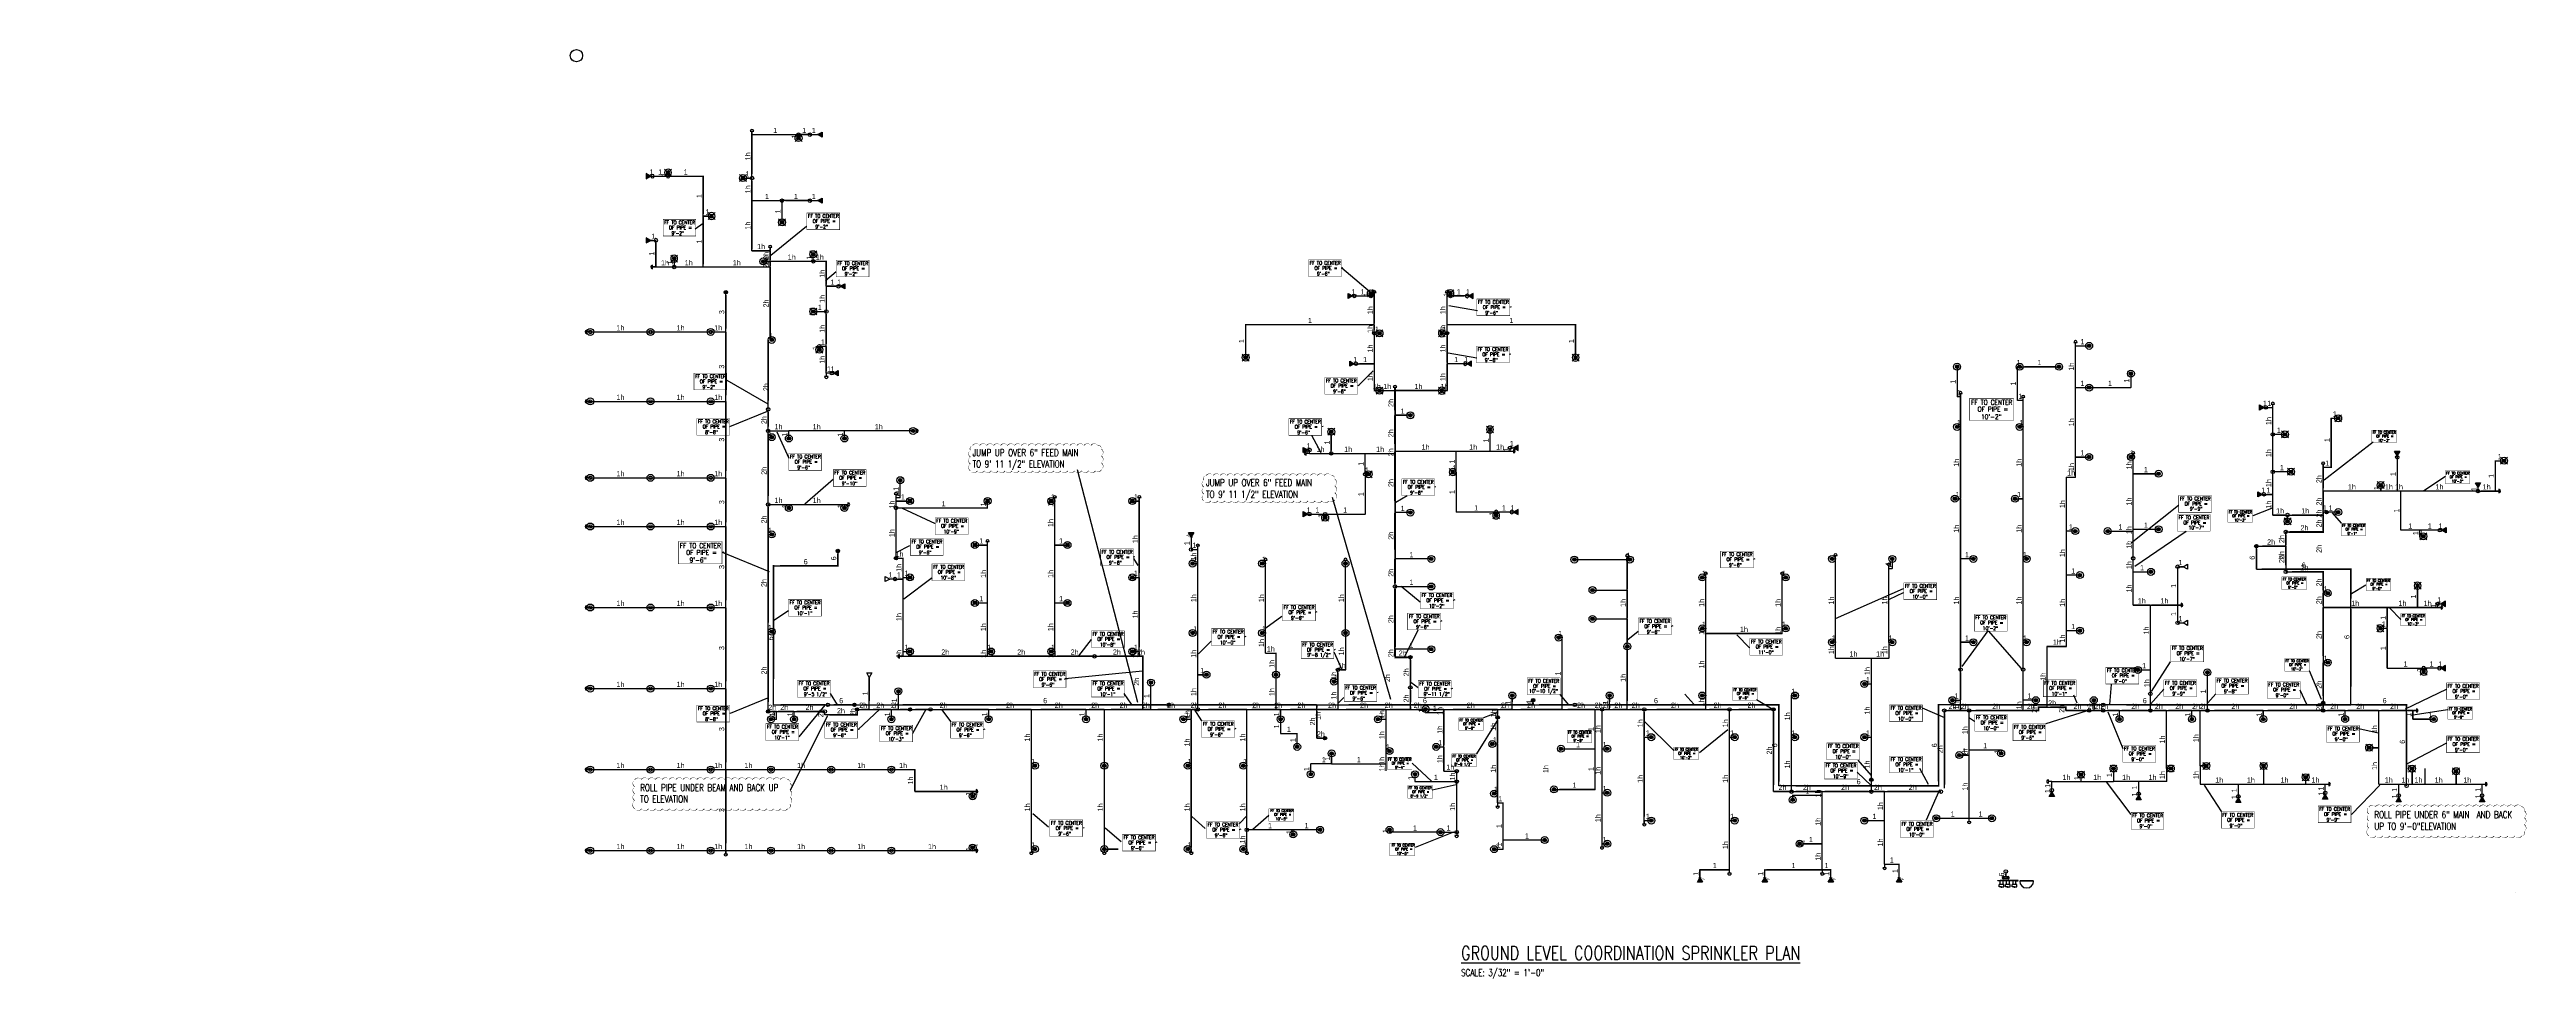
# Model space of a CAD drawing. Header units: inches. Extents: x -4258 to 19, y -149 to 1456.
import ezdxf
from ezdxf.enums import TextEntityAlignment as Align

# ---------------------------------------------------------------- set-up
doc = ezdxf.new("R2010")
doc.units = ezdxf.units.IN
doc.header["$MEASUREMENT"] = 0
for name, color, linetype in [('BORDER', 7, 'Continuous'), ('Coordination', 1, 'Continuous'), ('details', 1, 'Continuous'), ('HEAD', 7, 'Continuous'), ('headdn', 1, 'Continuous'), ('HEADUP', 1, 'Continuous'), ('PIPEBL', 1, 'Continuous'), ('pipemn', 1, 'Continuous'), ('PIPESPC', 1, 'Continuous'), ('spk-cap', 1, 'Continuous'), ('spk-det_misc', 1, 'Continuous'), ('spk-pipecoup', 1, 'Continuous'), ('spk-pipedrop', 1, 'Continuous'), ('spk-piperise', 1, 'Continuous'), ('TITLE', 7, 'Continuous')]:
    doc.layers.add(name, color=color, linetype=linetype)
doc.styles.add('PDA1', font='ROMAND', dxfattribs={"width": 0.755})
doc.styles.add('PIPE', font='PIPE.SHX')

# ---------------------------------------------------------------- blocks, each defined once
blk = doc.blocks.new('SCALE')
at = {"layer": 'TITLE'}
blk.add_line((0, 0), (0, 0), dxfattribs=at)
at = {"layer": 'TITLE', "flags": 1}
blk.add_attdef('SCALE', (2.8, 0.4), '', height=9, dxfattribs=at)
blk = doc.blocks.new('drop')
blk.add_circle((0, 0), 3)
for points in [[(0, 3), (-2.5, -1.6), (-2.6, 1.4)], [(0, 3), (-2.5, -1.6), (2.5, -1.6)], [(2.5, -1.6), (0, 3), (2.6, 1.5)], [(2.5, -1.6), (-2.5, -1.6), (0, -3)]]:
    blk.add_solid(points)
blk = doc.blocks.new('dpend1')
for radius in [6, 3]:
    blk.add_circle((0, 0), radius)
for points in [[(0, 3), (-2.5, -1.6), (-2.6, 1.4)], [(0, 3), (-2.5, -1.6), (2.5, -1.6)], [(2.5, -1.6), (0, 3), (2.6, 1.5)], [(2.5, -1.6), (-2.5, -1.6), (0, -3)]]:
    blk.add_solid(points)
blk = doc.blocks.new('DPEND3')
for p, q in [((-4.2, -4.2), (4.2, 4.2)), ((4.2, -4.2), (-4.2, 4.2))]:
    blk.add_line(p, q)
for radius in [6, 3]:
    blk.add_circle((0, 0), radius)
for points in [[(0, 0), (-3, 0), (-2.1, 2.1)], [(0, 0), (-3, 0), (-2.1, -2.1)], [(0, 0), (0, 3), (-2.1, 2.1)], [(0, 0), (0, -3), (-2.1, -2.1)], [(0, 0), (0, 3), (2.1, 2.1)], [(0, 0), (3, 0), (2.1, 2.1)], [(0, 0), (3, 0), (2.1, -2.1)], [(0, 0), (0, -3), (2.1, -2.1)]]:
    blk.add_solid(points)
blk = doc.blocks.new('SIDE4')
for p, q in [((0, 0), (7.8, 4.5)), ((0, 0), (0, 2.2)), ((0, 0), (0, -2.2)), ((7.8, -4.5), (0, 0)), ((7.8, 4.5), (7.8, -4.5))]:
    blk.add_line(p, q)
blk.add_solid([(7.8, -4.5), (0, 0), (7.8, 4.5)])
at = {"style": 'PIPE', "width": 1.359757}
blk.add_text('A', height=4.28, rotation=360, dxfattribs=at).set_placement((0.9, 3.8), (4.3, 3.8), align=Align.FIT)
blk = doc.blocks.new('DPEND4')
for p, q in [((4.2, -4.2), (-4.2, 4.2)), ((-4.2, -4.2), (4.2, 4.2))]:
    blk.add_line(p, q)
for radius in [6, 3]:
    blk.add_circle((0, 0), radius)
for points in [[(0, 0), (-3, 0), (-2.1, 2.1)], [(0, 0), (-3, 0), (-2.1, -2.1)], [(0, 0), (0, 3), (-2.1, 2.1)], [(0, 0), (0, -3), (-2.1, -2.1)], [(0, 0), (0, 3), (2.1, 2.1)], [(0, 0), (3, 0), (2.1, 2.1)], [(0, 0), (0, -3), (2.1, -2.1)], [(0, 0), (3, 0), (2.1, -2.1)]]:
    blk.add_solid(points)
at = {"style": 'PIPE', "width": 1.359757}
blk.add_text('A', height=4.28, dxfattribs=at).set_placement((5.9, 1.7), (9.2, 1.7), align=Align.FIT)
blk = doc.blocks.new('SIDE1')
for p, q in [((0, 0), (7.8, 4.5)), ((7.8, -4.5), (0, 0)), ((7.8, 4.5), (7.8, -4.5))]:
    blk.add_line(p, q)
blk = doc.blocks.new('SPRIG1')
for radius in [6, 3]:
    blk.add_circle((0, 0), radius)
blk = doc.blocks.new('CAP')
blk.add_line((0, 3), (0, -3))
blk.add_arc((0, 0), 3, 270, 90)
blk = doc.blocks.new('side2')
for p, q in [((0, 0), (7.8, 4.5)), ((7.8, -4.5), (0, 0)), ((7.8, 4.5), (7.8, -4.5))]:
    blk.add_line(p, q)
blk.add_solid([(7.8, -4.5), (0, 0), (7.8, 4.5)])
blk = doc.blocks.new('rise')
blk.add_circle((0, 0), 3)
blk = doc.blocks.new('dpend2')
for p, q in [((-6, -6), (6, 6)), ((6, -6), (-6, 6))]:
    blk.add_line(p, q)
for radius in [6, 3]:
    blk.add_circle((0, 0), radius)
for points in [[(0, 0), (-3, 0), (-2.1, 2.1)], [(0, 0), (-3, 0), (-2.1, -2.1)], [(0, 0), (0, 3), (-2.1, 2.1)], [(0, 0), (0, -3), (-2.1, -2.1)], [(0, 0), (0, 3), (2.1, 2.1)], [(0, 0), (3, 0), (2.1, 2.1)], [(0, 0), (3, 0), (2.1, -2.1)], [(0, 0), (0, -3), (2.1, -2.1)]]:
    blk.add_solid(points)
blk = doc.blocks.new('PIPESPC')
at = {"layer": 'PIPESPC', "style": 'PIPE', "width": 0.9}
blk.add_attdef('SIZE', text='', height=9, dxfattribs=at).set_placement((0, 4), align=Align.CENTER)
at = {"layer": 'PIPESPC', "style": 'PIPE', "flags": 1}
blk.add_attdef('SCHED', (25.3, 3.9), '', height=9, dxfattribs=at)
blk = doc.blocks.new('COUPLING')
for p, q in [((-2, -4), (-2, 4)), ((0, 6), (0, 6)), ((2, 4), (2, -4)), ((0, -6), (0, -6))]:
    blk.add_line(p, q)
for centre in [(0, 4), (0, -4)]:
    blk.add_circle(centre, 1)
for centre, start, end in [((0, 4), 90, 180), ((0, 4), 0, 90), ((0, -4), 180, 270), ((0, -4), 270, 0)]:
    blk.add_arc(centre, 2, start, end)
blk = doc.blocks.new('4444444444444444444444444444444444444444444444444444444444')
at = {"linetype": 'Continuous'}
for p, q in [((7434, 3624), (7438, 3624)), ((7434, 3623), (7434, 3624)), ((7438, 3623), (7434, 3623)), ((7436.5, 3612.7), (7436.5, 3616.9)), ((7444.6, 3616.9), (7436.5, 3616.9)), ((7440.6, 3612.7), (7436.5, 3612.7)), ((7469.3, 3624), (7438, 3624)), ((7438, 3616.9), (7438, 3623)), ((7440.6, 3612.7), (7444.6, 3612.7)), ((7443, 3616.9), (7443, 3623)), ((7444.6, 3612.7), (7444.6, 3616.9)), ((7455.4, 3616.9), (7447.2, 3616.9)), ((7447.2, 3612.7), (7447.2, 3616.9)), ((7451.4, 3612.7), (7447.2, 3612.7)), ((7448.9, 3616.9), (7448.9, 3623)), ((7451.4, 3612.7), (7455.4, 3612.7)), ((7453.9, 3616.9), (7453.9, 3623)), ((7455.4, 3612.7), (7455.4, 3616.9)), ((7466.8, 3616.9), (7458.6, 3616.9)), ((7458.6, 3612.7), (7458.6, 3616.9)), ((7462.8, 3612.7), (7458.6, 3612.7)), ((7460.3, 3616.9), (7460.3, 3623)), ((7462.8, 3612.7), (7466.8, 3612.7)), ((7465.3, 3616.9), (7465.3, 3623)), ((7465.3, 3623), (7469.3, 3623)), ((7466.8, 3612.7), (7466.8, 3616.9)), ((7469.3, 3623), (7469.3, 3624))]:
    blk.add_line(p, q, dxfattribs=at)
for points in [[(7441.1, 3612.7), (7441.1, 3611.7), (7440, 3611.7), (7440, 3612.7)], [(7451.9, 3612.7), (7451.9, 3611.7), (7450.8, 3611.7), (7450.8, 3612.7)], [(7463.3, 3612.7), (7463.3, 3611.7), (7462.2, 3611.7), (7462.2, 3612.7)]]:
    blk.add_lwpolyline(points, close=True, dxfattribs=at)
at = {"layer": 'spk-det_misc'}
blk.add_line((7465.3, 3623), (7438, 3623), dxfattribs=at)
blk = doc.blocks.new('devicec')
at = {"linetype": 'Continuous'}
for p, q in [((-12, 0.5), (12, 0.5)), ((-12, 0), (12, 0))]:
    blk.add_line(p, q, dxfattribs=at)
blk.add_arc((0, 0.5), 12, 0, 180, dxfattribs=at)
blk = doc.blocks.new('vvvvvvvvvbbbbbbbbbb')
at = {"layer": 'Coordination', "const_width": 1}
blk.add_lwpolyline([(8219.9, 4056.7), (8219.9, 4018.3), (8295.5, 4018.3), (8295.5, 4056.7), (8219.9, 4056.7)], dxfattribs=at)
at = {"layer": 'Coordination', "style": 'PDA1', "width": 0.755}
for s, p in [('FF TO CENTER', (8222.4, 4045.5)), ('OF PIPE = ', (8233.4, 4033.7)), ('9\'-0"', (8239.3, 4020.6))]:
    blk.add_text(s, height=8.4, dxfattribs=at).set_placement(p)
blk = doc.blocks.new('vbbb122222222222')
at = {"layer": 'Coordination'}
blk.add_line((6968, 3929), (6964.3, 3927.8), dxfattribs=at)
at = {"layer": 'Coordination', "const_width": 1}
blk.add_lwpolyline([(6889.2, 3947.1), (6889.2, 3908.6), (6964.7, 3908.6), (6964.7, 3947.1), (6889.2, 3947.1)], dxfattribs=at)
at = {"layer": 'Coordination', "style": 'PDA1', "width": 0.755}
for s, p in [('FF TO CENTER', (6891.7, 3935.8)), ('OF PIPE = ', (6902.7, 3924)), ('9\'-6"', (6908.6, 3910.9))]:
    blk.add_text(s, height=8.4, dxfattribs=at).set_placement(p)
blk = doc.blocks.new('vvvvbhhhhhhh')
at = {"layer": 'Coordination', "const_width": 1}
blk.add_lwpolyline([(5861.1, 4059.1), (5861.1, 4020.6), (5936.7, 4020.6), (5936.7, 4059.1), (5861.1, 4059.1)], dxfattribs=at)
at = {"layer": 'Coordination', "style": 'PDA1', "width": 0.755}
for s, p in [('FF TO CENTER', (5863.7, 4047.8)), ('OF PIPE = ', (5874.7, 4036)), ('10\'-1"', (5880.6, 4022.9))]:
    blk.add_text(s, height=8.4, dxfattribs=at).set_placement(p)
blk = doc.blocks.new('vvvvvvbb')
at = {"layer": 'Coordination', "const_width": 0.75}
blk.add_lwpolyline([(5372.6, 4051.5), (5372.6, 4022.6), (5429.3, 4022.6), (5429.3, 4051.5), (5372.6, 4051.5)], dxfattribs=at)
at = {"layer": 'Coordination', "style": 'PDA1', "width": 0.755}
for s, p in [('FF TO CENTER', (5374.5, 4043.1)), ('OF PIPE = ', (5382.7, 4034.2)), ('9\'-5 1/2"', (5383.4, 4024.4))]:
    blk.add_text(s, height=6.3, dxfattribs=at).set_placement(p)

msp = doc.modelspace()

# ---------------------------------------------------------------- linework, layer by layer
at = {"color": 1}
for points, const_width in [([(-3044.8, 1308.6), (-3044.8, 1314.6)], 2), ([(-3044.8, 1238.1), (-3044.8, 1308.6)], 2), ([(-3044.8, 1308.6), (-2968.9, 1308.6)], 2), ([(-2959.9, 1308.6), (-2949.4, 1308.6)], 2), ([(-2940.4, 1308.6), (-2931.4, 1308.6)], 2), ([(-3212.1, 1236.9), (-3194.1, 1236.9)], 2), ([(-3185.1, 1236.9), (-3127.8, 1236.9)], 2), ([(-3128.8, 1167.9), (-3128.8, 1237.9)], 2), ([(-3054.4, 1233.6), (-3049.3, 1233.6)], 2), ([(-3044.8, 1194.6), (-3044.8, 1229.1)], 2), ([(-3128.8, 1080), (-3128.8, 1167.9)], 2), ([(-3128.8, 1167.9), (-3120.6, 1167.9)], 2), ([(-3044.8, 1107.1), (-3044.8, 1194.6)], 2), ([(-3044.8, 1194.6), (-2997.4, 1194.6)], 2), ([(-2992.9, 1163.1), (-2992.9, 1190.1)], 2), ([(-2988.4, 1194.6), (-2949.4, 1194.6)], 2), ([(-2940.4, 1194.6), (-2931.4, 1194.6)], 2), ([(-3219.6, 1125.9), (-3215.1, 1125.9)], 2), ([(-3210.6, 1080), (-3210.6, 1121.4)], 2), ([(-3013.4, 1108.1), (-3013.4, 1114.1)], 3), ([(-3216.6, 1080), (-3210.6, 1080)], 2), ([(-3210.6, 1080), (-3183.6, 1080)], 2), ([(-3179.1, 1084.5), (-3179.1, 1088.4)], 2), ([(-3174.6, 1080), (-3128.8, 1080)], 2), ([(-3128.8, 1080), (-3013.4, 1080)], 2), ([(-3045.8, 1108.1), (-3013.4, 1108.1)], 2), ([(-3019.2, 1089.5), (-3013.4, 1089.5)], 2), ([(-3013.4, 1089.8), (-3013.4, 1108.1)], 3), ([(-3013.4, 1080), (-3013.4, 1089.5)], 3), ([(-3013.4, 952.5), (-3013.4, 1080)], 3), ([(-3013.4, 1089.8), (-2943.4, 1089.8)], 2), ([(-2934.4, 1089.8), (-2915.4, 1089.8)], 2), ([(-2916.4, 1046.6), (-2916.4, 1090.8)], 2), ([(-3090, 967.7), (-3090, 1031.8)], 3), ([(-2916.4, 1007.6), (-2916.4, 1046.6)], 2), ([(-2916.4, 1046.6), (-2899.9, 1046.6)], 2), ([(-2000.3, 1029.9), (-1980.8, 1029.9)], 2), ([(-1970.3, 1029.9), (-1970.3, 1035.9)], 2), ([(-1970.3, 980.4), (-1970.3, 1029.9)], 2), ([(-1844.7, 1029.9), (-1844.7, 1035.9)], 2), ([(-1844.7, 980.4), (-1844.7, 1029.9)], 2), ([(-1834.2, 1029.9), (-1814.7, 1029.9)], 2), ([(-2932.9, 1003.1), (-2920.9, 1003.1)], 2), ([(-2916.4, 943.1), (-2916.4, 998.6)], 2), ([(-3318, 967.7), (-3226, 967.7)], 2), ([(-3214, 967.7), (-3122, 967.7)], 2), ([(-3110, 967.7), (-3090, 967.7)], 2), ([(-3090, 847.7), (-3090, 967.7)], 3), ([(-3016.9, 838.6), (-3016.9, 954)], 3), ([(-2923.9, 943.1), (-2916.4, 943.1)], 2), ([(-2916.4, 896.6), (-2916.4, 943.1)], 2), ([(-2193.3, 980.4), (-1970.3, 980.4)], 2), ([(-2192.3, 929.4), (-2192.3, 981.4)], 2), ([(-1970.3, 969.9), (-1970.3, 980.4)], 2), ([(-1970.3, 912.9), (-1970.3, 960.9)], 2), ([(-1844.7, 969.9), (-1844.7, 980.4)], 2), ([(-1844.7, 980.4), (-1621.7, 980.4)], 2), ([(-1844.7, 912.9), (-1844.7, 960.9)], 2), ([(-1622.7, 929.4), (-1622.7, 981.4)], 2), ([(-759.5, 943.7), (-759.5, 949.7)], 2), ([(-759.5, 871.7), (-759.5, 943.7)], 2), ([(-759.5, 943.7), (-742, 943.7)], 2), ([(-1997.3, 912.9), (-1970.3, 912.9)], 2), ([(-1970.3, 865.4), (-1970.3, 912.9)], 2), ([(-1844.7, 865.4), (-1844.7, 912.9)], 2), ([(-1844.7, 912.9), (-1817.7, 912.9)], 2), ([(-964, 854.7), (-964, 901.7)], 2), ([(-859.9, 848.2), (-859.9, 908.7)], 2), ([(-850, 907.7), (-794, 907.7)], 2), ([(-2916.4, 890.6), (-2916.4, 896.6)], 2), ([(-2916.4, 896.6), (-2911.5, 896.6)], 2), ([(-1971.3, 866.4), (-1967.3, 866.4)], 2), ([(-1955.3, 866.4), (-1934.5, 866.4)], 2), ([(-1934.5, 866.4), (-1934.5, 872.4)], 3), ([(-1934.5, 823.7), (-1934.5, 866.4)], 3), ([(-1934.5, 866.4), (-1859.7, 866.4)], 2), ([(-1847.7, 866.4), (-1843.7, 866.4)], 2), ([(-965, 855.7), (-958, 855.7)], 2), ([(-958, 855.7), (-958, 861.7)], 2), ([(-958, 803.7), (-958, 855.7)], 2), ([(-850, 849.2), (-850, 855.2)], 2), ([(-759.5, 751.7), (-759.5, 871.7)], 2), ([(-759.5, 871.7), (-742, 871.7)], 2), ([(-730, 871.7), (-663, 871.7)], 2), ([(-664, 870.7), (-664, 889.7)], 2), ([(-3318, 847.7), (-3226, 847.7)], 2), ([(-3214, 847.7), (-3122, 847.7)], 2), ([(-3110, 847.7), (-3090, 847.7)], 2), ([(-3090, 715.7), (-3090, 847.7)], 3), ([(-3016.9, 801.3), (-3016.9, 829.6)], 3), ([(-1934.5, 761.7), (-1934.5, 823.7)], 3), ([(-1934.5, 823.7), (-1914, 823.7)], 2), ([(-860.9, 849.2), (-850, 849.2)], 2), ([(-850, 803.7), (-850, 849.2)], 2), ([(-426.5, 837.2), (-419, 837.2)], 2), ([(-419, 837.2), (-419, 843.2)], 2), ([(-419, 795.2), (-419, 837.2)], 2), ([(-319, 818.7), (-312.1, 818.7)], 2), ([(-318, 732.9), (-318, 819.7)], 2), ([(-3016.9, 786), (-3016.9, 792.3)], 3), ([(-3016.9, 674.2), (-3016.9, 786)], 3), ([(-3012.4, 796.8), (-2981.1, 796.8)], 2), ([(-2981.1, 789.7), (-2981.1, 796.8)], 2), ([(-2981.1, 796.8), (-2885.1, 796.8)], 2), ([(-2885.1, 789.7), (-2885.1, 796.8)], 2), ([(-2885.1, 796.8), (-2772.7, 796.8)], 2), ([(-2044.6, 762.4), (-2044.6, 789.4)], 2), ([(-1770.4, 761.7), (-1770.4, 793.2)], 2), ([(-958, 679.7), (-958, 803.7)], 2), ([(-850, 679.7), (-850, 803.7)], 2), ([(-419, 730.7), (-419, 786.2)], 2), ([(-414.5, 790.7), (-404, 790.7)], 2), ([(-2088.1, 757.9), (-2082.1, 757.9)], 2), ([(-2082.1, 757.9), (-2049.1, 757.9)], 2), ([(-2040.1, 757.9), (-1986.1, 757.9)], 2), ([(-1986.1, 726.4), (-1986.1, 757.9)], 2), ([(-1986.1, 757.9), (-1934.5, 757.9)], 2), ([(-1934.5, 757.9), (-1934.5, 761.7)], 3), ([(-1934.5, 655.7), (-1934.5, 757.9)], 3), ([(-1934.5, 761.7), (-1828.9, 761.7)], 2), ([(-1828.9, 725.7), (-1828.9, 761.7)], 2), ([(-1828.9, 761.7), (-1770.4, 761.7)], 2), ([(-1770.4, 761.7), (-1735.9, 761.7)], 2), ([(-1735.9, 761.7), (-1729.9, 761.7)], 2), ([(-759.5, 716), (-759.5, 751.7)], 2), ([(-759.5, 751.7), (-742, 751.7)], 2), ([(-660, 751.7), (-660, 757.7)], 2), ([(-660, 722.8), (-660, 751.7)], 2), ([(-414.5, 726.2), (-393.5, 726.2)], 2), ([(-332, 733.9), (-332, 739.9)], 3), ([(-332, 692.9), (-332, 733.9)], 3), ([(-332, 733.9), (-317, 733.9)], 2), ([(-204.1, 692.9), (-204.1, 746.7)], 2), ([(-35.7, 745.2), (-25.6, 745.2)], 2), ([(-34.7, 692.9), (-34.7, 746.2)], 2), ([(-3318, 715.7), (-3226, 715.7)], 2), ([(-3214, 715.7), (-3122, 715.7)], 2), ([(-3110, 715.7), (-3090, 715.7)], 2), ([(-3090, 631.7), (-3090, 715.7)], 3), ([(-2796, 681.7), (-2796, 687.7)], 2), ([(-2788.8, 680.7), (-2788.8, 705.7)], 2), ([(-1986.1, 651.9), (-1986.1, 717.4)], 2), ([(-1828.9, 655.7), (-1828.9, 725.7)], 2), ([(-776, 717), (-758.5, 717)], 2), ([(-775, 623.7), (-775, 718)], 2), ([(-660, 626.8), (-660, 722.8)], 2), ([(-660, 722.8), (-622.2, 722.8)], 2), ([(-429.5, 687.2), (-419, 687.2)], 2), ([(-419, 687.2), (-419, 721.7)], 2), ([(-419, 650.5), (-419, 687.2)], 2), ([(-332, 656.5), (-332, 692.9)], 3), ([(-332, 692.9), (-232.6, 692.9)], 2), ([(-232.6, 692.9), (-232.6, 697.2)], 2), ([(-232.6, 692.9), (-204.1, 692.9)], 2), ([(-204.1, 692.9), (-198, 692.9)], 2), ([(-198, 624.2), (-198, 692.9)], 2), ([(-198, 692.9), (-69.1, 692.9)], 2), ([(-60.1, 692.9), (-34.7, 692.9)], 2), ([(-34.7, 692.9), (-28.7, 692.9)], 2), ([(-3016.9, 618), (-3016.9, 665.2)], 3), ([(-3012.4, 669.7), (-2981.1, 669.7)], 2), ([(-2981.1, 669.7), (-2885.1, 669.7)], 2), ([(-2885.1, 669.7), (-2879.1, 669.7)], 2), ([(-2796, 675.7), (-2796, 681.7)], 2), ([(-2796, 681.7), (-2787.8, 681.7)], 2), ([(-2796, 668.2), (-2796, 675.7)], 2), ([(-2796, 675.7), (-2778, 675.7)], 2), ([(-2796, 581.5), (-2796, 659.2)], 2), ([(-2791.5, 663.7), (-2637, 663.7)], 2), ([(-2638, 662.7), (-2638, 669.7)], 2), ([(-2522, 675.7), (-2522, 681.7)], 2), ([(-2522, 599.7), (-2522, 675.7)], 2), ([(-2382, 675.7), (-2376, 675.7)], 2), ([(-2376, 675.7), (-2376, 681.7)], 2), ([(-2376, 543.7), (-2376, 675.7)], 2), ([(-2077.6, 652.9), (-2059.6, 652.9)], 2), ([(-2050.6, 652.9), (-1985.1, 652.9)], 2), ([(-1934.5, 575.7), (-1934.5, 655.7)], 3), ([(-1934.5, 655.7), (-1914, 655.7)], 2), ([(-1829.9, 656.7), (-1764.4, 656.7)], 2), ([(-1755.4, 656.7), (-1737.4, 656.7)], 2), ([(-962, 679.7), (-958, 679.7)], 2), ([(-958, 575.7), (-958, 679.7)], 2), ([(-858, 679.7), (-850, 679.7)], 2), ([(-850, 575.7), (-850, 679.7)], 2), ([(-420, 651.5), (-398, 651.5)], 2), ([(-389, 651.5), (-332, 651.5)], 2), ([(-332, 651.5), (-332, 656.5)], 3), ([(-332, 620.7), (-332, 651.5)], 3), ([(-321.5, 656.5), (-312, 656.5)], 2), ([(-3318, 631.7), (-3226, 631.7)], 2), ([(-3214, 631.7), (-3122, 631.7)], 2), ([(-3110, 631.7), (-3090, 631.7)], 2), ([(-3090, 491.7), (-3090, 631.7)], 3), ([(-3016.9, 450), (-3016.9, 618)], 3), ([(-2654, 599.7), (-2638, 599.7)], 2), ([(-2638, 599.7), (-2638, 605.7)], 2), ([(-2638, 499.7), (-2638, 599.7)], 2), ([(-2522, 499.7), (-2522, 599.7)], 2), ([(-2522, 599.7), (-2506, 599.7)], 2), ([(-2286.6, 596.5), (-2286.6, 613.6)], 2), ([(-2275, 592), (-2275, 598)], 2), ([(-775, 547.7), (-775, 623.7)], 2), ([(-775, 623.7), (-766, 623.7)], 2), ([(-698, 623.7), (-660, 623.7)], 2), ([(-660, 623.7), (-660, 626.8)], 2), ([(-660, 626.8), (-622.2, 626.8)], 2), ([(-660, 581.2), (-660, 623.7)], 2), ([(-442.8, 597.7), (-396.6, 597.7)], 3), ([(-396.6, 597.7), (-396.6, 617.7)], 3), ([(-396.6, 557.8), (-396.6, 597.7)], 3), ([(-392.1, 622.2), (-330.5, 622.2)], 3), ([(-199, 625.2), (-165.1, 625.2)], 2), ([(-165.1, 613.7), (-165.1, 625.2)], 2), ([(-165.1, 625.2), (-135.1, 625.2)], 2), ([(-3008.9, 563.7), (-2895, 563.7)], 3), ([(-3007.4, 322.2), (-3007.4, 565.2)], 3), ([(-2896.5, 562.2), (-2896.5, 584.9)], 3), ([(-2791.5, 577), (-2783, 577)], 2), ([(-2784, 543.7), (-2784, 578)], 2), ([(-2282.1, 592), (-2275, 592)], 2), ([(-2278, 567.7), (-2275, 567.7)], 2), ([(-2275, 567.7), (-2275, 592)], 2), ([(-2275, 447.7), (-2275, 567.7)], 2), ([(-2158, 567.7), (-2158, 573.7)], 2), ([(-2158, 447.7), (-2158, 567.7)], 2), ([(-2020, 453.7), (-2020, 561.7)], 2), ([(-1934.5, 532.5), (-1934.5, 575.7)], 3), ([(-1934.5, 575.7), (-1878, 575.7)], 2), ([(-1618.9, 574.6), (-1533.5, 574.6)], 2), ([(-1533.5, 574.6), (-1533.5, 580.6)], 2), ([(-1533.5, 521.8), (-1533.5, 574.6)], 2), ([(-1174, 575.7), (-1174, 581.7)], 2), ([(-1174, 431.7), (-1174, 575.7)], 2), ([(-1082, 559.2), (-1082, 565.2)], 2), ([(-1082, 431.7), (-1082, 559.2)], 2), ([(-1082, 559.2), (-1075, 559.2)], 2), ([(-1076, 558.2), (-1076, 569.7)], 2), ([(-958, 431.7), (-958, 575.7)], 2), ([(-958, 575.7), (-942, 575.7)], 2), ([(-850, 431.7), (-850, 575.7)], 2), ([(-660, 553.3), (-660, 572.2)], 2), ([(-583.1, 496), (-583.1, 557.7)], 2), ([(-578.6, 562.2), (-574, 562.2)], 2), ([(-448.8, 557.8), (-282.5, 557.8)], 3), ([(-447.3, 556.3), (-447.3, 593.2)], 3), ([(-332, 516.6), (-332, 554.8)], 3), ([(-284, 494.9), (-284, 559.3)], 3), ([(-2807, 540.9), (-2802.2, 540.9)], 2), ([(-2793.2, 540.9), (-2784, 540.9)], 2), ([(-2784, 540.9), (-2784, 543.7)], 2), ([(-2784, 543.7), (-2778, 543.7)], 2), ([(-2784, 415.7), (-2784, 540.9)], 2), ([(-2382, 543.7), (-2376, 543.7)], 2), ([(-2376, 415.7), (-2376, 543.7)], 2), ([(-1934.5, 419.7), (-1934.5, 523.5)], 3), ([(-1930, 528), (-1878, 528)], 2), ([(-1587.5, 521.8), (-1533.5, 521.8)], 2), ([(-1533.5, 472.1), (-1533.5, 521.8)], 2), ([(-1398, 543.7), (-1398, 549.7)], 2), ([(-1398, 455.7), (-1398, 543.7)], 2), ([(-1266, 543.7), (-1266, 549.7)], 2), ([(-1266, 455.7), (-1266, 543.7)], 2), ([(-775, 451.7), (-775, 547.7)], 2), ([(-775, 547.7), (-758, 547.7)], 2), ([(-660, 495), (-660, 553.3)], 2), ([(-660, 553.3), (-635.3, 553.3)], 2), ([(-392.1, 553.3), (-330.5, 553.3)], 3), ([(-332, 491.9), (-332, 516.6)], 3), ([(-332, 516.6), (-330, 516.6)], 2), ([(-168.9, 491.9), (-168.9, 523.4)], 2), ([(-3318, 491.7), (-3226, 491.7)], 2), ([(-3214, 491.7), (-3122, 491.7)], 2), ([(-3110, 491.7), (-3090, 491.7)], 2), ([(-3090, 351.7), (-3090, 491.7)], 3), ([(-2654, 499.7), (-2638, 499.7)], 2), ([(-2638, 415.7), (-2638, 499.7)], 2), ([(-2522, 415.7), (-2522, 499.7)], 2), ([(-2522, 499.7), (-2506, 499.7)], 2), ([(-1587.5, 472.1), (-1533.5, 472.1)], 2), ([(-1533.5, 430.6), (-1533.5, 472.1)], 2), ([(-661, 496), (-630.3, 496)], 2), ([(-630.3, 384), (-630.3, 496)], 2), ([(-630.3, 496), (-583.1, 496)], 2), ([(-583.1, 469.7), (-583.1, 496)], 2), ([(-583.1, 496), (-577.1, 496)], 2), ([(-332, 396.6), (-332, 491.9)], 3), ([(-332, 491.9), (-221.3, 491.9)], 2), ([(-284, 323.7), (-284, 488.9)], 3), ([(-221.3, 455.9), (-221.3, 491.9)], 2), ([(-221.3, 491.9), (-168.9, 491.9)], 2), ([(-168.9, 491.9), (-134.4, 491.9)], 2), ([(-134.4, 491.9), (-128.4, 491.9)], 2), ([(-3016.9, 316.5), (-3016.9, 450)], 3), ([(-2278, 447.7), (-2275, 447.7)], 2), ([(-2275, 375.7), (-2275, 447.7)], 2), ([(-2158, 412), (-2158, 447.7)], 2), ([(-2020, 382.9), (-2020, 448.1)], 2), ([(-1646, 328.2), (-1646, 440.7)], 2), ([(-1398, 447), (-1398, 455.7)], 2), ([(-1398, 339.7), (-1398, 447)], 2), ([(-1398, 447), (-1265, 447)], 2), ([(-1266, 446), (-1266, 455.7)], 2), ([(-1174, 403.3), (-1174, 431.7)], 2), ([(-1082, 403.3), (-1082, 431.7)], 2), ([(-958, 389), (-958, 431.7)], 2), ([(-958, 431.7), (-942, 431.7)], 2), ([(-850, 389), (-850, 431.7)], 2), ([(-775, 424.6), (-775, 451.7)], 2), ([(-775, 451.7), (-758, 451.7)], 2), ([(-578.6, 465.2), (-574, 465.2)], 2), ([(-227.4, 455.9), (-221.3, 455.9)], 2), ([(-221.3, 385.9), (-221.3, 455.9)], 2), ([(-2790, 407.5), (-2784, 407.5)], 3), ([(-2784, 407.5), (-2638, 407.5)], 3), ([(-2784, 407.5), (-2784, 415.7)], 2), ([(-2784, 415.7), (-2778, 415.7)], 2), ([(-2638, 407.5), (-2522, 407.5)], 3), ([(-2638, 407.5), (-2638, 415.7)], 2), ([(-2522, 407.5), (-2457.9, 407.5)], 3), ([(-2522, 407.5), (-2522, 415.7)], 2), ([(-2448.9, 407.5), (-2376, 407.5)], 3), ([(-2382, 415.7), (-2376, 415.7)], 2), ([(-2376, 407.5), (-2368.6, 407.5)], 3), ([(-2376, 407.5), (-2376, 415.7)], 2), ([(-2370.1, 326.7), (-2370.1, 409)], 3), ([(-2159, 413), (-2139, 413)], 2), ([(-2140, 381.7), (-2140, 414)], 2), ([(-1936, 405.7), (-1912.5, 405.7)], 3), ([(-1934.5, 404.2), (-1934.5, 419.7)], 3), ([(-1934.5, 419.7), (-1878, 419.7)], 2), ([(-1908, 358.2), (-1908, 401.2)], 3), ([(-1533.5, 328.2), (-1533.5, 418.6)], 2), ([(-1175, 404.3), (-1112.1, 404.3)], 2), ([(-1112.1, 359.7), (-1112.1, 404.3)], 2), ([(-1112.1, 404.3), (-1081, 404.3)], 2), ([(-809.5, 424.6), (-775, 424.6)], 2), ([(-808.5, 328.2), (-808.5, 425.6)], 2), ([(-645.9, 384), (-630.3, 384)], 2), ([(-630.3, 347.2), (-630.3, 384)], 2), ([(-332, 331.2), (-332, 396.6)], 3), ([(-332, 396.6), (-330, 396.6)], 2), ([(-222.3, 386.9), (-162.9, 386.9)], 2), ([(-153.9, 386.9), (-135.9, 386.9)], 2), ([(-3318, 351.7), (-3226, 351.7)], 2), ([(-3214, 351.7), (-3122, 351.7)], 2), ([(-3110, 351.7), (-3090, 351.7)], 2), ([(-3090, 211.7), (-3090, 351.7)], 3), ([(-2842.2, 328.2), (-2842.2, 370.9)], 2), ([(-2356, 328.2), (-2356, 356.1)], 2), ([(-2275, 328.2), (-2275, 375.7)], 2), ([(-2275, 375.7), (-2266, 375.7)], 2), ([(-2140, 328.2), (-2140, 369.7)], 2), ([(-2033, 363.7), (-2033, 379.4)], 2), ([(-2033, 328.2), (-2033, 363.7)], 2), ([(-2028.5, 383.9), (-2019, 383.9)], 2), ([(-1908, 326.7), (-1908, 349.2)], 3), ([(-1118, 359.7), (-1112.1, 359.7)], 2), ([(-1112.1, 267.7), (-1112.1, 359.7)], 2), ([(-958, 331.7), (-958, 380)], 2), ([(-850, 331.7), (-850, 380)], 2), ([(-531.8, 328.2), (-531.8, 373.7)], 2), ([(-3012.4, 312), (-3002.4, 312)], 3), ([(-3008.9, 323.7), (-2918.1, 323.7)], 3), ([(-3006, 298.7), (-3001.4, 298.7)], 2), ([(-3002.4, 312), (-2972, 312)], 3), ([(-3002.4, 297.7), (-3002.4, 312)], 2), ([(-2972, 312), (-2923.5, 312)], 3), ([(-2972, 304.7), (-2972, 312)], 2), ([(-2920.5, 306.2), (-2861.8, 306.2)], 3), ([(-2909.1, 323.7), (-2872.5, 323.7)], 3), ([(-2863.5, 323.7), (-2329.6, 323.7)], 3), ([(-2863.3, 304.7), (-2863.3, 311.2)], 3), ([(-2858.8, 315.7), (-2842.2, 315.7)], 3), ([(-2842.2, 315.7), (-2804, 315.7)], 3), ([(-2804, 315.7), (-2791.9, 315.7)], 3), ([(-2804, 304.7), (-2804, 315.7)], 2), ([(-2791.9, 315.7), (-2776.4, 315.7)], 3), ([(-2791.9, 328.2), (-2791.9, 341)], 2), ([(-2767.4, 315.7), (-2741.1, 315.7)], 3), ([(-2732.1, 315.7), (-2636, 315.7)], 3), ([(-2636, 315.7), (-2562.3, 315.7)], 3), ([(-2636, 304.7), (-2636, 315.7)], 2), ([(-2562.3, 315.7), (-2468, 315.7)], 3), ([(-2562.3, 218.5), (-2562.3, 315.7)], 2), ([(-2468, 315.7), (-2436.3, 315.7)], 3), ([(-2468, 304.7), (-2468, 315.7)], 2), ([(-2436.3, 315.7), (-2370.1, 315.7)], 3), ([(-2436.3, 224.5), (-2436.3, 315.7)], 2), ([(-2370.1, 315.7), (-2370.1, 320.7)], 3), ([(-2370.1, 315.7), (-2356, 315.7)], 3), ([(-2356, 315.7), (-2286.3, 315.7)], 3), ([(-2320.6, 323.7), (-2069.7, 323.7)], 3), ([(-2294, 298.7), (-2286.3, 298.7)], 2), ([(-2286.3, 315.7), (-2279.5, 315.7)], 3), ([(-2286.3, 298.7), (-2286.3, 315.7)], 2), ([(-2286.3, 218.5), (-2286.3, 298.7)], 2), ([(-2270.5, 315.7), (-2190.3, 315.7)], 3), ([(-2190.3, 315.7), (-2140, 315.7)], 3), ([(-2190.3, 218.5), (-2190.3, 315.7)], 2), ([(-2140, 315.7), (-2132, 315.7)], 3), ([(-2132, 315.7), (-2033, 315.7)], 3), ([(-2132, 304.7), (-2132, 315.7)], 2), ([(-2069.7, 323.7), (-1696, 323.7)], 3), ([(-2069.7, 318.7), (-2069.7, 323.7)], 3), ([(-2069.7, 264.5), (-2069.7, 312.7)], 3), ([(-2033, 315.7), (-1950, 315.7)], 3), ([(-1958, 298.7), (-1950, 298.7)], 2), ([(-1950, 315.7), (-1908, 315.7)], 3), ([(-1950, 298.7), (-1950, 315.7)], 2), ([(-1950, 243.7), (-1950, 298.7)], 2), ([(-1908, 315.7), (-1908, 320.7)], 3), ([(-1908, 315.7), (-1850, 315.7)], 3), ([(-1882.8, 310.2), (-1850, 310.2)], 2), ([(-1850, 315.7), (-1757.4, 315.7)], 3), ([(-1850, 310.2), (-1850, 315.7)], 2), ([(-1850, 251), (-1850, 310.2)], 2), ([(-1757.4, 315.7), (-1732, 315.7)], 3), ([(-1757.4, 306.4), (-1757.4, 315.7)], 2), ([(-1732, 315.7), (-1646, 315.7)], 3), ([(-1732, 328.2), (-1732, 333.7)], 2), ([(-1696, 323.7), (-1696, 327.2)], 3), ([(-1696, 323.7), (-1628.6, 323.7)], 3), ([(-1646, 315.7), (-1589, 315.7)], 3), ([(-1619.6, 323.7), (-1270.5, 323.7)], 3), ([(-1589, 315.7), (-1581.5, 315.7)], 3), ([(-1589, 247.7), (-1589, 315.7)], 2), ([(-1577, 247.7), (-1577, 311.2)], 2), ([(-1572.5, 315.7), (-1564, 315.7)], 3), ([(-1564, 315.7), (-1533.5, 315.7)], 3), ([(-1564, 328.2), (-1564, 333.7)], 2), ([(-1533.5, 315.7), (-1508.6, 315.7)], 3), ([(-1504.1, 267.7), (-1504.1, 311.2)], 2), ([(-1499.6, 315.7), (-1398, 315.7)], 3), ([(-1398, 315.7), (-1361.5, 315.7)], 3), ([(-1398, 328.2), (-1398, 339.7)], 2), ([(-1357, 267.7), (-1357, 311.2)], 2), ([(-1352.5, 315.7), (-1285.6, 315.7)], 3), ([(-1281.1, 172.2), (-1281.1, 311.2)], 3), ([(-1272, 182.2), (-1272, 325.2)], 3), ([(-1250, 267.7), (-1250, 340.7)], 2), ([(-997.5, 323.7), (-716.3, 323.7)], 3), ([(-996, 182.2), (-996, 325.2)], 3), ([(-986, 179.7), (-986, 309.2)], 3), ([(-981.5, 313.7), (-958, 313.7)], 3), ([(-966.1, 331.7), (-958, 331.7)], 2), ([(-958, 313.7), (-947.7, 313.7)], 3), ([(-958, 313.7), (-958, 319.2)], 2), ([(-943.2, 245.7), (-943.2, 309.2)], 2), ([(-938.7, 313.7), (-850, 313.7)], 3), ([(-850, 313.7), (-821.9, 313.7)], 3), ([(-850, 331.7), (-834.1, 331.7)], 2), ([(-850, 313.7), (-850, 319.2)], 2), ([(-824.9, 319.7), (-808.5, 319.7)], 3), ([(-823.4, 312.2), (-823.4, 321.2)], 3), ([(-808.5, 319.7), (-774.9, 319.7)], 3), ([(-777.9, 313.7), (-740.5, 313.7)], 3), ([(-776.4, 312.2), (-776.4, 321.2)], 3), ([(-731.5, 313.7), (-728, 313.7)], 3), ([(-728, 313.7), (-716.3, 313.7)], 3), ([(-728, 313.7), (-728, 325.7)], 2), ([(-707.3, 323.7), (-284, 323.7)], 3), ([(-707.3, 313.7), (-683.6, 313.7)], 3), ([(-683.6, 313.7), (-634.8, 313.7)], 3), ([(-683.6, 305), (-683.6, 313.7)], 2), ([(-630.3, 328.2), (-630.3, 338.2)], 2), ([(-625.8, 313.7), (-602.5, 313.7)], 3), ([(-602.5, 313.7), (-558.6, 313.7)], 3), ([(-602.5, 213.6), (-602.5, 313.7)], 2), ([(-558.6, 313.7), (-544.4, 313.7)], 3), ([(-558.6, 305), (-558.6, 313.7)], 2), ([(-544.4, 313.7), (-536.3, 313.7)], 3), ([(-544.4, 218), (-544.4, 313.7)], 2), ([(-527.3, 313.7), (-435.4, 313.7)], 3), ([(-435.4, 313.7), (-336.5, 313.7)], 3), ([(-435.4, 305), (-435.4, 313.7)], 2), ([(-332, 318.2), (-332, 322.2)], 3), ([(-327.5, 313.7), (-294, 313.7)], 3), ([(-294, 313.7), (-236.1, 313.7)], 3), ([(-294, 305), (-294, 313.7)], 2), ([(-284, 323.7), (-186.5, 323.7)], 3), ([(-236.1, 313.7), (-177, 313.7)], 3), ([(-236.1, 249.5), (-236.1, 313.7)], 2), ([(-188, 316.7), (-188, 325.2)], 3), ([(-188, 188.2), (-188, 310.7)], 3), ([(-178, 299), (-147.1, 299)], 2), ([(-177, 313.7), (-171, 313.7)], 3), ([(-177, 298), (-177, 313.7)], 2), ([(-2133, 274.2), (-2102.4, 274.2)], 2), ([(-2132, 273.2), (-2132, 292.7)], 2), ([(-2103.4, 257), (-2103.4, 275.2)], 2), ([(-2071.2, 266), (-2060, 266)], 3), ([(-1760.7, 255.9), (-1757.4, 255.9)], 2), ([(-1757.4, 255.9), (-1757.4, 297.4)], 2), ([(-1757.4, 170.3), (-1757.4, 255.9)], 2), ([(-1504.1, 123.7), (-1504.1, 267.7)], 2), ([(-1504.1, 267.7), (-1498, 267.7)], 2), ([(-1357, 123.7), (-1357, 267.7)], 2), ([(-1357, 267.7), (-1354, 267.7)], 2), ([(-1250, 188.2), (-1250, 267.7)], 2), ([(-1118, 267.7), (-1112.1, 267.7)], 2), ([(-1112.1, 198.8), (-1112.1, 267.7)], 2), ([(-2562.3, 74.5), (-2562.3, 218.5)], 2), ([(-2286.3, 74.5), (-2286.3, 218.5)], 2), ([(-2190.3, 112.2), (-2190.3, 218.5)], 2), ([(-2081, 221.6), (-2044, 221.6)], 2), ([(-2080, 209.7), (-2080, 222.6)], 2), ([(-2044, 221.6), (-2044, 233.7)], 2), ([(-2044, 221.6), (-1950, 221.6)], 2), ([(-1950, 221.6), (-1950, 243.7)], 2), ([(-1950, 209.7), (-1950, 221.6)], 2), ([(-1857.4, 251), (-1850, 251)], 2), ([(-1850, 207.8), (-1850, 251)], 2), ([(-1642, 247.7), (-1589, 247.7)], 2), ([(-1589, 176.6), (-1589, 247.7)], 2), ([(-1577, 171.7), (-1577, 247.7)], 2), ([(-1577, 247.7), (-1574, 247.7)], 2), ([(-954.2, 236.8), (-943.2, 236.8)], 2), ([(-943.2, 236.8), (-943.2, 245.7)], 2), ([(-943.2, 245.7), (-887, 245.7)], 2), ([(-943.2, 127.7), (-943.2, 236.8)], 2), ([(-602.5, 190.1), (-602.5, 213.6)], 2), ([(-544.4, 185.5), (-544.4, 218)], 2), ([(-544.4, 218), (-539.9, 218)], 2), ([(-246.6, 249.5), (-236.1, 249.5)], 2), ([(-236.1, 185.5), (-236.1, 249.5)], 2), ([(-156.6, 186.5), (-156.6, 213.5)], 2), ([(-3318, 211.7), (-3226, 211.7)], 2), ([(-3214, 211.7), (-3122, 211.7)], 2), ([(-3110, 211.7), (-3090, 211.7)], 2), ([(-3090, 71.7), (-3090, 211.7)], 3), ([(-3090, 211.7), (-3018, 211.7)], 2), ([(-3006, 211.7), (-2914, 211.7)], 2), ([(-2902, 211.7), (-2810, 211.7)], 2), ([(-2798, 211.7), (-2762.8, 211.7)], 2), ([(-2764.8, 174.1), (-2663.8, 174.1)], 2), ([(-2763.8, 173.1), (-2763.8, 212.7)], 2), ([(-2663.8, 171.6), (-2663.8, 174.1)], 2), ([(-2663.8, 174.1), (-2657.8, 174.1)], 2), ([(-2436.3, 80.5), (-2436.3, 212.5)], 2), ([(-1901, 191), (-1828, 191)], 2), ([(-1900, 190), (-1900, 197.7)], 2), ([(-1851, 208.8), (-1832.5, 208.8)], 2), ([(-1828, 190.9), (-1828, 204.3)], 2), ([(-1828, 108.2), (-1828, 190.9)], 2), ([(-1757.4, 154.1), (-1757.4, 170.3)], 2), ([(-1654.1, 177.6), (-1588, 177.6)], 2), ([(-1577, 83.7), (-1577, 171.7)], 2), ([(-1577, 171.7), (-1574, 171.7)], 2), ([(-1282.6, 173.7), (-1254.5, 173.7)], 3), ([(-1273.5, 183.7), (-994.5, 183.7)], 3), ([(-1245.5, 173.7), (-1197, 173.7)], 3), ([(-1197, 173.7), (-1116.6, 173.7)], 3), ([(-1197, 167.3), (-1197, 173.7)], 2), ([(-1107.6, 173.7), (-1089.3, 173.7)], 3), ([(-1089.3, 173.7), (-996.5, 173.7)], 3), ([(-1089.3, 123.7), (-1089.3, 173.7)], 2), ([(-806.5, 191.1), (-800.5, 191.1)], 2), ([(-800.5, 180.6), (-800.5, 191.1)], 2), ([(-800.5, 191.1), (-750.1, 191.1)], 2), ([(-750.1, 191.1), (-750.1, 197.1)], 2), ([(-750.1, 191.1), (-694, 191.1)], 2), ([(-694, 191.1), (-694, 207.6)], 2), ([(-694, 191.1), (-650.5, 191.1)], 2), ([(-650.5, 174.6), (-650.5, 191.1)], 2), ([(-650.5, 191.1), (-601.5, 191.1)], 2), ([(-545.4, 186.5), (-478.4, 186.5)], 2), ([(-478.4, 170), (-478.4, 186.5)], 2), ([(-478.4, 186.5), (-434.9, 186.5)], 2), ([(-434.9, 186.5), (-434.9, 212)], 2), ([(-434.9, 186.5), (-362.2, 186.5)], 2), ([(-362.2, 186.5), (-362.2, 192.5)], 2), ([(-362.2, 186.5), (-328.4, 186.5)], 2), ([(-328.4, 176), (-328.4, 186.5)], 2), ([(-328.4, 186.5), (-322.4, 186.5)], 2), ([(-237.1, 186.5), (-201.6, 186.5)], 2), ([(-201.6, 171.5), (-201.6, 186.5)], 2), ([(-201.6, 186.5), (-178.6, 186.5)], 2), ([(-178.6, 186.5), (-178.6, 207.5)], 2), ([(-178.6, 186.5), (-156.6, 186.5)], 2), ([(-156.6, 186.5), (-102.6, 186.5)], 2), ([(-102.6, 186.5), (-102.6, 203)], 2), ([(-102.6, 186.5), (-57.6, 186.5)], 2), ([(-57.6, 171.5), (-57.6, 186.5)], 2), ([(-57.6, 186.5), (-51.6, 186.5)], 2), ([(-1757.4, 148.1), (-1757.4, 154.1)], 2), ([(-1757.4, 154.1), (-1746.8, 154.1)], 2), ([(-1747.8, 90), (-1747.8, 155.1)], 2), ([(-1249, 167.3), (-1197, 167.3)], 2), ([(-1248, 165.7), (-1248, 168.3)], 2), ([(-1197, 83.7), (-1197, 167.3)], 2), ([(-994, 127.7), (-943.2, 127.7)], 2), ([(-943.2, 121.7), (-943.2, 127.7)], 2), ([(-943.2, 127.7), (-910, 127.7)], 2), ([(-2190.3, 74.5), (-2190.3, 103.2)], 2), ([(-2185.8, 107.7), (-2110.3, 107.7)], 2), ([(-2110.3, 107.7), (-2070, 107.7)], 2), ([(-1945, 103.7), (-1862, 103.7)], 2), ([(-1850, 103.7), (-1832.5, 103.7)], 2), ([(-1747.8, 73.3), (-1747.8, 90)], 2), ([(-1747.8, 90), (-1682.1, 90)], 2), ([(-1504.1, 117.7), (-1504.1, 123.7)], 2), ([(-1504.1, 123.7), (-1498, 123.7)], 2), ([(-1357, 38.8), (-1357, 123.7)], 2), ([(-1357, 123.7), (-1354, 123.7)], 2), ([(-1118, 123.7), (-1089.3, 123.7)], 2), ([(-1089.3, 48.3), (-1089.3, 123.7)], 2), ([(-3318, 71.7), (-3226, 71.7)], 2), ([(-3214, 71.7), (-3122, 71.7)], 2), ([(-3110, 71.7), (-3090, 71.7)], 2), ([(-3090, 65.7), (-3090, 71.7)], 3), ([(-3090, 71.7), (-3018, 71.7)], 2), ([(-3006, 71.7), (-2914, 71.7)], 2), ([(-2902, 71.7), (-2810, 71.7)], 2), ([(-2798, 71.7), (-2663.8, 71.7)], 2), ([(-2663.8, 71.7), (-2657.8, 71.7)], 2), ([(-2562.3, 68.5), (-2562.3, 74.5)], 2), ([(-2430.3, 74.5), (-2412.3, 74.5)], 2), ([(-2286.3, 68.5), (-2286.3, 74.5)], 2), ([(-2190.3, 68.5), (-2190.3, 74.5)], 2), ([(-1757.4, 74.3), (-1746.8, 74.3)], 2), ([(-1577, 77.7), (-1577, 83.7)], 2), ([(-1577, 83.7), (-1574, 83.7)], 2), ([(-1230, 83.7), (-1197, 83.7)], 2), ([(-1197, 38.8), (-1197, 83.7)], 2), ([(-1089.3, 42.3), (-1089.3, 48.3)], 2), ([(-1089.3, 48.3), (-1063, 48.3)], 2), ([(-1064, 24.9), (-1064, 49.3)], 2), ([(-1409, 38.8), (-1357, 38.8)], 2), ([(-1408, 24.9), (-1408, 39.8)], 2), ([(-1357, 32.8), (-1357, 38.8)], 2), ([(-1297, 38.8), (-1197, 38.8)], 2), ([(-1296, 24.9), (-1296, 39.8)], 2), ([(-1197, 32.8), (-1197, 38.8)], 2), ([(-1197, 38.8), (-1181, 38.8)], 2), ([(-1182, 24.9), (-1182, 39.8)], 2), ([(-880, 28), (-880, 31.2)], 3)]:
    msp.add_lwpolyline(points, close=True, dxfattribs=dict(at, const_width=const_width))
at = {"layer": 'Coordination'}
for p, q in [((-3129, 1154.9), (-3142.6, 1145.5)), ((-3012.3, 1100.5), (-2950.4, 1150.7)), ((-2917.7, 1056.6), (-2899.7, 1071.9)), ((-1970.1, 1029.9), (-2026.2, 1077.7)), ((-1841.8, 1013.4), (-1792.2, 1004.7)), ((-1972.1, 900.6), (-1998.3, 874.5)), ((-1842.6, 931.7), (-1793, 923.1)), ((-3016.9, 843.2), (-3087.8, 883.7)), ((-3018.8, 830.2), (-3083.8, 803.9)), ((-3001.9, 795.1), (-2981.2, 749.7)), ((-2061.8, 759.2), (-2077.9, 789)), ((-330.1, 712.2), (-245.8, 777.9)), ((-2378.4, 327.4), (-2482.5, 729.4)), ((-2953.4, 671.1), (-2904.3, 714.2)), ((-1933.1, 673.6), (-1913.4, 685.1)), ((-158.1, 693.7), (-120.7, 718.7)), ((-2785.2, 663.2), (-2728.5, 636.9)), ((-1941.6, 333.1), (-2042.5, 681.9)), ((-663.3, 603.4), (-581.5, 668.3)), ((-421, 662.5), (-453.7, 650.2)), ((-316.3, 655.4), (-300.9, 637.6)), ((-2794.8, 587.4), (-2772.2, 598.9)), ((-656.9, 563.1), (-568.4, 623.5)), ((-3014.3, 553.3), (-3095.7, 586.5)), ((-2377.8, 564.2), (-2385.4, 576.1)), ((-2782.7, 506.9), (-2733.5, 543.5)), ((-1924, 528.5), (-1891, 501.6)), ((-1174, 472.8), (-1056.7, 524.4)), ((-1080.6, 506.4), (-1056.4, 517.8)), ((-282.8, 515.8), (-258.3, 530.9)), ((-3007.2, 469.6), (-2981.9, 486.6)), ((-2157.7, 456.7), (-2129.7, 477)), ((-1831.5, 504.7), (-1834.3, 503.8)), ((-216.6, 490.5), (-197.9, 470.9)), ((-2480.5, 408.5), (-2458.4, 436.4)), ((-2273.9, 411.6), (-2251.7, 433.7)), ((-2192.1, 441.6), (-2194.9, 440.7)), ((-1918.3, 406.3), (-1894, 453.5)), ((-1532.7, 436.7), (-1514.7, 450.6)), ((-1344.5, 444.5), (-1322.4, 421.9)), ((-955.3, 389.9), (-910.6, 451.3)), ((-910.6, 451.3), (-853.5, 386.4)), ((-2037.6, 419.3), (-2040.4, 418.3)), ((-2026, 384.2), (-2039.8, 414.6)), ((-628.5, 346.8), (-595.5, 398)), ((-2897, 323.8), (-2909.4, 343.2)), ((-2501.9, 368.9), (-2505.6, 367.6)), ((-2370.6, 381.5), (-2504.3, 368.3)), ((-2389.6, 324.9), (-2402, 343.2)), ((-1907.2, 362.5), (-1894.5, 353.8)), ((-1835.3, 351.8), (-1838, 350.9)), ((-1418.4, 325), (-1434.1, 342.3)), ((-700.1, 324.4), (-697.6, 358.7)), ((-630.1, 324.6), (-607.3, 350.4)), ((-531, 327), (-517.1, 342.6)), ((-360.4, 324.2), (-371.9, 349)), ((-334.7, 332.7), (-355.5, 382.3)), ((-189.6, 316.6), (-119.2, 350.4)), ((-3080.9, 309.3), (-3083.7, 308.4)), ((-3017.8, 334.9), (-3082.3, 308.9)), ((-2914.5, 304.5), (-2978.6, 176.1)), ((-2918.8, 323.2), (-2964, 268.3)), ((-2861.5, 280.9), (-2824, 316)), ((-2744.7, 315.7), (-2767.6, 274.1)), ((-2716.8, 315), (-2702.2, 294.9)), ((-2281.6, 316.6), (-2268.7, 296.1)), ((-2033, 325.8), (-2022.9, 336.5)), ((-1757.5, 310.1), (-1781.6, 301.2)), ((-1634.3, 323.7), (-1649.5, 341.3)), ((-1283.5, 316.3), (-1310.4, 332.2)), ((-985.5, 301), (-1023.5, 317.8)), ((-942.5, 301.3), (-933.8, 295.2)), ((-741.3, 312.5), (-811, 290.5)), ((-756.9, 326.3), (-762.2, 340.5)), ((-703.8, 311.4), (-677.6, 248.1)), ((-180.6, 305.7), (-117.2, 315.4)), ((-1759, 295.6), (-1793.8, 238.8)), ((-1503.5, 294.8), (-1453.2, 244.5)), ((-1359.6, 280.7), (-1408.8, 240.9)), ((-237.3, 274.9), (-270.2, 282.3)), ((-186.2, 222.2), (-118.6, 258.1)), ((-1871.6, 191.7), (-1904.9, 222.7)), ((-1112.1, 201.7), (-1134.6, 228)), ((-1829.1, 185.2), (-1870.5, 176.1)), ((-1112.1, 183.7), (-1136.4, 207.2)), ((-1013.7, 186.1), (-1028.6, 213.8)), ((-994.5, 176.8), (-1017.6, 124.1)), ((-706.6, 190.4), (-664.2, 134.1)), ((-537.7, 185.1), (-507.8, 138.5)), ((-234.3, 184.9), (-283.2, 134)), ((-2560.1, 135.9), (-2532.8, 112.8)), ((-2285.3, 130.6), (-2262.5, 110)), ((-2190.6, 131.6), (-2203.1, 118.8)), ((-2180.2, 109.1), (-2152.2, 132.9)), ((-2434.7, 110.9), (-2407.4, 87.8)), ((-1833.7, 103.7), (-1899.7, 77.1))]:
    msp.add_line(p, q, dxfattribs=at)
for points, const_width in [([(-3198.3, 1162.2), (-3198.3, 1133.4), (-3141.6, 1133.4), (-3141.6, 1162.2), (-3198.3, 1162.2)], 0.75), ([(-2950, 1173.3), (-2950, 1144.5), (-2893.3, 1144.5), (-2893.3, 1173.3), (-2950, 1173.3)], 0.75), ([(-2899.4, 1091.7), (-2899.4, 1062.8), (-2842.7, 1062.8), (-2842.7, 1091.7), (-2899.4, 1091.7)], 0.75), ([(-3144.8, 896.5), (-3144.8, 867.6), (-3088.1, 867.6), (-3088.1, 896.5), (-3144.8, 896.5)], 0.75), ([(-3140, 818.4), (-3140, 789.6), (-3083.4, 789.6), (-3083.4, 818.4), (-3140, 818.4)], 0.75), ([(-942.2, 853.2), (-942.2, 814.7), (-866.7, 814.7), (-866.7, 853.2), (-942.2, 853.2)], 1), ([(-247.9, 798.3), (-247.9, 776.7), (-205.4, 776.7), (-205.4, 798.3), (-247.9, 798.3)], 0.562), ([(-2981, 757.6), (-2981, 728.7), (-2924.4, 728.7), (-2924.4, 757.6), (-2981, 757.6)], 0.75), ([(-2904.3, 729.9), (-2904.3, 701), (-2847.6, 701), (-2847.6, 729.9), (-2904.3, 729.9)], 0.75), ([(-121.1, 727.9), (-121.1, 706.2), (-78.5, 706.2), (-78.5, 727.9), (-121.1, 727.9)], 0.562), ([(-581.4, 685.1), (-581.4, 656.2), (-524.7, 656.2), (-524.7, 685.1), (-581.4, 685.1)], 0.75), ([(-2728.4, 646.8), (-2728.4, 617.9), (-2671.7, 617.9), (-2671.7, 646.8), (-2728.4, 646.8)], 0.75), ([(-583.6, 652.5), (-583.6, 623.6), (-526.9, 623.6), (-526.9, 652.5), (-583.6, 652.5)], 0.75), ([(-496.4, 660.7), (-496.4, 639.1), (-453.9, 639.1), (-453.9, 660.7), (-496.4, 660.7)], 0.562), ([(-2771.3, 610.8), (-2771.3, 581.9), (-2714.6, 581.9), (-2714.6, 610.8), (-2771.3, 610.8)], 0.75), ([(-300.9, 637.6), (-300.9, 615.9), (-258.4, 615.9), (-258.4, 637.6), (-300.9, 637.6)], 0.562), ([(-2733.9, 567.2), (-2733.9, 538.3), (-2677.2, 538.3), (-2677.2, 567.2), (-2733.9, 567.2)], 0.75), ([(-1890.6, 518.3), (-1890.6, 489.4), (-1834, 489.4), (-1834, 518.3), (-1890.6, 518.3)], 0.75), ([(-1055.9, 534.2), (-1055.9, 505.3), (-999.3, 505.3), (-999.3, 534.2), (-1055.9, 534.2)], 0.75), ([(-403.2, 544.6), (-403.2, 523), (-360.7, 523), (-360.7, 544.6), (-403.2, 544.6)], 0.562), ([(-934.2, 479.8), (-934.2, 450.9), (-877.6, 450.9), (-877.6, 479.8), (-934.2, 479.8)], 0.75), ([(-197.8, 481.4), (-197.8, 459.8), (-155.3, 459.8), (-155.3, 481.4), (-197.8, 481.4)], 0.562), ([(-2458.6, 451.4), (-2458.6, 422.5), (-2401.9, 422.5), (-2401.9, 451.4), (-2458.6, 451.4)], 0.75), ([(-2251.2, 455.2), (-2251.2, 426.3), (-2194.6, 426.3), (-2194.6, 455.2), (-2251.2, 455.2)], 0.75), ([(-2096.7, 432.8), (-2096.7, 403.9), (-2040.1, 403.9), (-2040.1, 432.8), (-2096.7, 432.8)], 0.75), ([(-1321.9, 438.3), (-1321.9, 409.4), (-1265.3, 409.4), (-1265.3, 438.3), (-1321.9, 438.3)], 0.75), ([(-595, 426.8), (-595, 398), (-538.3, 398), (-538.3, 426.8), (-595, 426.8)], 0.75), ([(-398.4, 403.5), (-398.4, 381.8), (-355.9, 381.8), (-355.9, 403.5), (-398.4, 403.5)], 0.562), ([(-1894.4, 365.4), (-1894.4, 336.5), (-1837.7, 336.5), (-1837.7, 365.4), (-1894.4, 365.4)], 0.75), ([(-1706.2, 370.2), (-1706.2, 341.3), (-1649.5, 341.3), (-1649.5, 370.2), (-1706.2, 370.2)], 0.75), ([(-1351.8, 353.5), (-1351.8, 331.9), (-1309.3, 331.9), (-1309.3, 353.5), (-1351.8, 353.5)], 0.562), ([(-815.2, 366.6), (-815.2, 337.7), (-758.6, 337.7), (-758.6, 366.6), (-815.2, 366.6)], 0.75), ([(-606.9, 366.7), (-606.9, 337.9), (-550.3, 337.9), (-550.3, 366.7), (-606.9, 366.7)], 0.75), ([(-517.9, 370.8), (-517.9, 341.9), (-461.2, 341.9), (-461.2, 370.8), (-517.9, 370.8)], 0.75), ([(-3140, 322.9), (-3140, 294), (-3083.4, 294), (-3083.4, 322.9), (-3140, 322.9)], 0.75), ([(-1824.5, 301.2), (-1824.5, 279.6), (-1782, 279.6), (-1782, 301.2), (-1824.5, 301.2)], 0.562), ([(-1080.6, 323.4), (-1080.6, 294.6), (-1024, 294.6), (-1024, 323.4), (-1080.6, 323.4)], 0.75), ([(-933.5, 307.1), (-933.5, 278.2), (-876.9, 278.2), (-876.9, 307.1), (-933.5, 307.1)], 0.75), ([(-116.6, 320.4), (-116.6, 298.7), (-74.1, 298.7), (-74.1, 320.4), (-116.6, 320.4)], 0.562), ([(-2824, 288.5), (-2824, 259.7), (-2767.3, 259.7), (-2767.3, 288.5), (-2824, 288.5)], 0.75), ([(-1637.3, 280), (-1637.3, 258.4), (-1594.8, 258.4), (-1594.8, 280), (-1637.3, 280)], 0.562), ([(-1189.1, 257.6), (-1189.1, 228.7), (-1132.4, 228.7), (-1132.4, 257.6), (-1189.1, 257.6)], 0.75), ([(-867.6, 290.6), (-867.6, 261.7), (-810.9, 261.7), (-810.9, 290.6), (-867.6, 290.6)], 0.75), ([(-118.8, 269.8), (-118.8, 240.9), (-62.1, 240.9), (-62.1, 269.8), (-118.8, 269.8)], 0.75), ([(-1947.7, 233.4), (-1947.7, 211.7), (-1905.2, 211.7), (-1905.2, 233.4), (-1947.7, 233.4)], 0.562), ([(-1836.6, 238.8), (-1836.6, 217.2), (-1794.1, 217.2), (-1794.1, 238.8), (-1836.6, 238.8)], 0.562), ([(-1453.1, 250.5), (-1453.1, 228.9), (-1410.6, 228.9), (-1410.6, 250.5), (-1453.1, 250.5)], 0.562), ([(-1193, 224.2), (-1193, 195.4), (-1136.4, 195.4), (-1136.4, 224.2), (-1193, 224.2)], 0.75), ([(-1080.7, 234.9), (-1080.7, 206), (-1024, 206), (-1024, 234.9), (-1080.7, 234.9)], 0.75), ([(-677.7, 253.4), (-677.7, 224.6), (-621, 224.6), (-621, 253.4), (-677.7, 253.4)], 0.75), ([(-1912.5, 184), (-1912.5, 162.4), (-1870, 162.4), (-1870, 184), (-1912.5, 184)], 0.562), ([(-2152.3, 144.1), (-2152.3, 122.5), (-2109.8, 122.5), (-2109.8, 144.1), (-2152.3, 144.1)], 0.562), ([(-663.6, 137.9), (-663.6, 109), (-606.9, 109), (-606.9, 137.9), (-663.6, 137.9)], 0.75), ([(-507.9, 139.3), (-507.9, 110.4), (-451.2, 110.4), (-451.2, 139.3), (-507.9, 139.3)], 0.75), ([(-340.7, 148.9), (-340.7, 120), (-284, 120), (-284, 148.9), (-340.7, 148.9)], 0.75), ([(-1061.8, 123.3), (-1061.8, 94.4), (-1005.2, 94.4), (-1005.2, 123.3), (-1061.8, 123.3)], 0.75), ([(-1943.3, 84.4), (-1943.3, 62.7), (-1900.7, 62.7), (-1900.7, 84.4), (-1943.3, 84.4)], 0.562)]:
    msp.add_lwpolyline(points, dxfattribs=dict(at, const_width=const_width))
for points in [[(-2667.7, 727.8, 0, 1.2, 0.520567), (-2655.7, 727.8, 0, 1.2, 0.520567), (-2643.7, 727.8, 0, 1.2, 0.520567), (-2631.7, 727.8, 0, 1.2, 0.520567), (-2619.7, 727.8, 0, 1.2, 0.520567), (-2607.7, 727.8, 0, 1.2, 0.520567), (-2595.7, 727.8, 0, 1.2, 0.520567), (-2583.7, 727.8, 0, 1.2, 0.520567), (-2571.7, 727.8, 0, 1.2, 0.520567), (-2559.7, 727.8, 0, 1.2, 0.520567), (-2547.7, 727.8, 0, 1.2, 0.520567), (-2535.7, 727.8, 0, 1.2, 0.520567), (-2523.7, 727.8, 0, 1.2, 0.520567), (-2511.7, 727.8, 0, 1.2, 0.520567), (-2499.7, 727.8, 0, 1.2, 0.520567), (-2487.7, 727.8, 0, 1.2, 0.520567), (-2475.7, 727.8, 0, 1.2, 0.520567), (-2463.7, 727.8, 0, 1.2, 0.520567), (-2451.7, 727.8, 0, 1.2, 0.520567), (-2441.6, 729.7, 0, 1.2, 0.520567), (-2441.6, 741.7, 0, 1.2, 0.520567), (-2441.6, 753.7, 0, 1.2, 0.520567), (-2441.6, 765.7, 0, 1.2, 0.520567), (-2447.7, 771.6, 0, 1.2, 0.520567), (-2459.7, 771.6, 0, 1.2, 0.520567), (-2471.7, 771.6, 0, 1.2, 0.520567), (-2483.7, 771.6, 0, 1.2, 0.520567), (-2495.7, 771.6, 0, 1.2, 0.520567), (-2507.7, 771.6, 0, 1.2, 0.520567), (-2519.7, 771.6, 0, 1.2, 0.520567), (-2531.7, 771.6, 0, 1.2, 0.520567), (-2543.7, 771.6, 0, 1.2, 0.520567), (-2555.7, 771.6, 0, 1.2, 0.520567), (-2567.7, 771.6, 0, 1.2, 0.520567), (-2579.7, 771.6, 0, 1.2, 0.520567), (-2591.7, 771.6, 0, 1.2, 0.520567), (-2603.7, 771.6, 0, 1.2, 0.520567), (-2615.7, 771.6, 0, 1.2, 0.520567), (-2627.7, 771.6, 0, 1.2, 0.520567), (-2639.7, 771.6, 0, 1.2, 0.520567), (-2651.7, 771.6, 0, 1.2, 0.520567), (-2663.7, 771.6, 0, 1.2, 0.520567), (-2667.7, 763.6, 0, 1.2, 0.520567), (-2667.7, 751.6, 0, 1.2, 0.520567), (-2667.7, 739.6, 0, 1.2, 0.520567)], [(-2264.7, 675.9, 0, 1.2, 0.520567), (-2252.7, 675.9, 0, 1.2, 0.520567), (-2240.7, 675.9, 0, 1.2, 0.520567), (-2228.7, 675.9, 0, 1.2, 0.520567), (-2216.7, 675.9, 0, 1.2, 0.520567), (-2204.7, 675.9, 0, 1.2, 0.520567), (-2192.7, 675.9, 0, 1.2, 0.520567), (-2180.7, 675.9, 0, 1.2, 0.520567), (-2168.7, 675.9, 0, 1.2, 0.520567), (-2156.7, 675.9, 0, 1.2, 0.520567), (-2144.7, 675.9, 0, 1.2, 0.520567), (-2132.7, 675.9, 0, 1.2, 0.520567), (-2120.7, 675.9, 0, 1.2, 0.520567), (-2108.7, 675.9, 0, 1.2, 0.520567), (-2096.7, 675.9, 0, 1.2, 0.520567), (-2084.7, 675.9, 0, 1.2, 0.520567), (-2072.7, 675.9, 0, 1.2, 0.520567), (-2060.7, 675.9, 0, 1.2, 0.520567), (-2048.7, 675.9, 0, 1.2, 0.520567), (-2038.6, 677.8, 0, 1.2, 0.520567), (-2038.6, 689.8, 0, 1.2, 0.520567), (-2038.6, 701.8, 0, 1.2, 0.520567), (-2038.6, 713.8, 0, 1.2, 0.520567), (-2044.7, 719.7, 0, 1.2, 0.520567), (-2056.7, 719.7, 0, 1.2, 0.520567), (-2068.7, 719.7, 0, 1.2, 0.520567), (-2080.7, 719.7, 0, 1.2, 0.520567), (-2092.7, 719.7, 0, 1.2, 0.520567), (-2104.7, 719.7, 0, 1.2, 0.520567), (-2116.7, 719.7, 0, 1.2, 0.520567), (-2128.7, 719.7, 0, 1.2, 0.520567), (-2140.7, 719.7, 0, 1.2, 0.520567), (-2152.7, 719.7, 0, 1.2, 0.520567), (-2164.7, 719.7, 0, 1.2, 0.520567), (-2176.7, 719.7, 0, 1.2, 0.520567), (-2188.7, 719.7, 0, 1.2, 0.520567), (-2200.7, 719.7, 0, 1.2, 0.520567), (-2212.7, 719.7, 0, 1.2, 0.520567), (-2224.7, 719.7, 0, 1.2, 0.520567), (-2236.7, 719.7, 0, 1.2, 0.520567), (-2248.7, 719.7, 0, 1.2, 0.520567), (-2260.7, 719.7, 0, 1.2, 0.520567), (-2264.7, 711.7, 0, 1.2, 0.520567), (-2264.7, 699.7, 0, 1.2, 0.520567), (-2264.7, 687.7, 0, 1.2, 0.520567)], [(-3247.3, 144.1, 0, 1.2, 0.520567), (-3235.3, 144.1, 0, 1.2, 0.520567), (-3223.3, 144.1, 0, 1.2, 0.520567), (-3211.3, 144.1, 0, 1.2, 0.520567), (-3199.3, 144.1, 0, 1.2, 0.520567), (-3187.3, 144.1, 0, 1.2, 0.520567), (-3175.3, 144.1, 0, 1.2, 0.520567), (-3163.3, 144.1, 0, 1.2, 0.520567), (-3151.3, 144.1, 0, 1.2, 0.520567), (-3139.3, 144.1, 0, 1.2, 0.520567), (-3127.3, 144.1, 0, 1.2, 0.520567), (-3115.3, 144.1, 0, 1.2, 0.520567), (-3103.3, 144.1, 0, 1.2, 0.520567), (-3091.3, 144.1, 0, 1.2, 0.520567), (-3079.3, 144.1, 0, 1.2, 0.520567), (-3067.3, 144.1, 0, 1.2, 0.520567), (-3055.3, 144.1, 0, 1.2, 0.520567), (-3043.3, 144.1, 0, 1.2, 0.520567), (-3031.3, 144.1, 0, 1.2, 0.520567), (-3019.3, 144.1, 0, 1.2, 0.520567), (-3007.3, 144.1, 0, 1.2, 0.520567), (-2995.3, 144.1, 0, 1.2, 0.520567), (-2983.3, 144.1, 0, 1.2, 0.520567), (-2978.9, 151.7, 0, 1.2, 0.520567), (-2978.9, 163.7, 0, 1.2, 0.520567), (-2978.9, 175.7, 0, 1.2, 0.520567), (-2978.9, 187.7, 0, 1.2, 0.520567), (-2984, 194.6, 0, 1.2, 0.520567), (-2996, 194.6, 0, 1.2, 0.520567), (-3008, 194.6, 0, 1.2, 0.520567), (-3020, 194.6, 0, 1.2, 0.520567), (-3032, 194.6, 0, 1.2, 0.520567), (-3044, 194.6, 0, 1.2, 0.520567), (-3056, 194.6, 0, 1.2, 0.520567), (-3068, 194.6, 0, 1.2, 0.520567), (-3080, 194.6, 0, 1.2, 0.520567), (-3092, 194.6, 0, 1.2, 0.520567), (-3104, 194.6, 0, 1.2, 0.520567), (-3116, 194.6, 0, 1.2, 0.520567), (-3128, 194.6, 0, 1.2, 0.520567), (-3140, 194.6, 0, 1.2, 0.520567), (-3152, 194.6, 0, 1.2, 0.520567), (-3164, 194.6, 0, 1.2, 0.520567), (-3176, 194.6, 0, 1.2, 0.520567), (-3188, 194.6, 0, 1.2, 0.520567), (-3200, 194.6, 0, 1.2, 0.520567), (-3212, 194.6, 0, 1.2, 0.520567), (-3224, 194.6, 0, 1.2, 0.520567), (-3236, 194.6, 0, 1.2, 0.520567), (-3247.3, 194, 0, 1.2, 0.520567), (-3247.3, 182, 0, 1.2, 0.520567), (-3247.3, 170, 0, 1.2, 0.520567), (-3247.3, 158, 0, 1.2, 0.520567)], [(-253.1, 97.1, 0, 1.2, 0.520567), (-241.1, 97.1, 0, 1.2, 0.520567), (-229.1, 97.1, 0, 1.2, 0.520567), (-217.1, 97.1, 0, 1.2, 0.520567), (-205.1, 97.1, 0, 1.2, 0.520567), (-193.1, 97.1, 0, 1.2, 0.520567), (-181.1, 97.1, 0, 1.2, 0.520567), (-169.1, 97.1, 0, 1.2, 0.520567), (-157.1, 97.1, 0, 1.2, 0.520567), (-145.1, 97.1, 0, 1.2, 0.520567), (-133.1, 97.1, 0, 1.2, 0.520567), (-121.1, 97.1, 0, 1.2, 0.520567), (-109.1, 97.1, 0, 1.2, 0.520567), (-97.1, 97.1, 0, 1.2, 0.520567), (-85.1, 97.1, 0, 1.2, 0.520567), (-73.1, 97.1, 0, 1.2, 0.520567), (-61.1, 97.1, 0, 1.2, 0.520567), (-49.1, 97.1, 0, 1.2, 0.520567), (-37.1, 97.1, 0, 1.2, 0.520567), (-25.1, 97.1, 0, 1.2, 0.520567), (-13.1, 97.1, 0, 1.2, 0.520567), (-1.1, 97.1, 0, 1.2, 0.520567), (10.9, 97.1, 0, 1.2, 0.520567), (15.3, 104.7, 0, 1.2, 0.520567), (15.3, 116.7, 0, 1.2, 0.520567), (15.3, 128.7, 0, 1.2, 0.520567), (15.3, 140.7, 0, 1.2, 0.520567), (10.2, 147.6, 0, 1.2, 0.520567), (-1.8, 147.6, 0, 1.2, 0.520567), (-13.8, 147.6, 0, 1.2, 0.520567), (-25.8, 147.6, 0, 1.2, 0.520567), (-37.8, 147.6, 0, 1.2, 0.520567), (-49.8, 147.6, 0, 1.2, 0.520567), (-61.8, 147.6, 0, 1.2, 0.520567), (-73.8, 147.6, 0, 1.2, 0.520567), (-85.8, 147.6, 0, 1.2, 0.520567), (-97.8, 147.6, 0, 1.2, 0.520567), (-109.8, 147.6, 0, 1.2, 0.520567), (-121.8, 147.6, 0, 1.2, 0.520567), (-133.8, 147.6, 0, 1.2, 0.520567), (-145.8, 147.6, 0, 1.2, 0.520567), (-157.8, 147.6, 0, 1.2, 0.520567), (-169.8, 147.6, 0, 1.2, 0.520567), (-181.8, 147.6, 0, 1.2, 0.520567), (-193.8, 147.6, 0, 1.2, 0.520567), (-205.8, 147.6, 0, 1.2, 0.520567), (-217.8, 147.6, 0, 1.2, 0.520567), (-229.8, 147.6, 0, 1.2, 0.520567), (-241.8, 147.6, 0, 1.2, 0.520567), (-253.1, 147, 0, 1.2, 0.520567), (-253.1, 135, 0, 1.2, 0.520567), (-253.1, 123, 0, 1.2, 0.520567), (-253.1, 111, 0, 1.2, 0.520567)]]:
    msp.add_lwpolyline(points, format="xyseb", close=True, dxfattribs=at)
msp.add_circle((-3348, 1445), 10.6, dxfattribs=at)
at = {"layer": 'PIPEBL'}
for p, q in [((-3044.8, 1308.6), (-3044.8, 1314.6)), ((-3044.8, 1233.6), (-3044.8, 1308.6)), ((-3044.8, 1308.6), (-2964.4, 1308.6)), ((-2944.9, 1308.6), (-2964.4, 1308.6)), ((-2964.4, 1302.6), (-2964.4, 1308.6)), ((-2944.9, 1308.6), (-2931.4, 1308.6)), ((-3189.6, 1242.9), (-3189.6, 1236.9)), ((-3219.6, 1236.9), (-3216.6, 1236.9)), ((-3216.6, 1236.9), (-3189.6, 1236.9)), ((-3189.6, 1236.9), (-3128.8, 1236.9)), ((-3128.8, 1167.9), (-3128.8, 1236.9)), ((-3060.4, 1233.6), (-3044.8, 1233.6)), ((-3044.8, 1194.6), (-3044.8, 1233.6)), ((-3128.8, 1167.9), (-3114.6, 1167.9)), ((-3128.8, 1080), (-3128.8, 1167.9)), ((-3044.8, 1108.1), (-3044.8, 1194.6)), ((-3044.8, 1194.6), (-2992.9, 1194.6)), ((-2944.9, 1194.6), (-2992.9, 1194.6)), ((-2992.9, 1157.1), (-2992.9, 1194.6)), ((-2944.9, 1194.6), (-2931.4, 1194.6)), ((-3219.6, 1125.9), (-3210.6, 1125.9)), ((-3210.6, 1080), (-3210.6, 1125.9)), ((-3210.6, 1080), (-3216.6, 1080)), ((-3210.6, 1080), (-3179.1, 1080)), ((-3179.1, 1094.4), (-3179.1, 1080)), ((-3179.1, 1080), (-3128.8, 1080)), ((-3128.8, 1080), (-3013.4, 1080)), ((-3044.8, 1108.1), (-3013.4, 1108.1)), ((-3025.2, 1089.5), (-3013.4, 1089.5)), ((-3013.4, 1089.8), (-2938.9, 1089.8)), ((-2938.9, 1089.8), (-2938.9, 1102.1)), ((-2938.9, 1089.8), (-2916.4, 1089.8)), ((-2916.4, 1046.6), (-2916.4, 1089.8)), ((-2916.4, 1046.6), (-2916.4, 1003.1)), ((-2895.4, 1046.6), (-2916.4, 1046.6)), ((-2892.4, 1046.6), (-2895.4, 1046.6)), ((-2007.8, 1029.9), (-2004.8, 1029.9)), ((-2004.8, 1029.9), (-1976.3, 1029.9)), ((-1976.3, 1034.4), (-1976.3, 1029.9)), ((-1976.3, 1029.9), (-1970.3, 1029.9)), ((-1970.3, 1029.9), (-1970.3, 1035.9)), ((-1970.3, 980.4), (-1970.3, 1029.9)), ((-1844.7, 1029.9), (-1844.7, 1035.9)), ((-1844.7, 980.4), (-1844.7, 1029.9)), ((-1838.7, 1029.9), (-1844.7, 1029.9)), ((-1838.7, 1034.4), (-1838.7, 1029.9)), ((-1810.2, 1029.9), (-1838.7, 1029.9)), ((-1807.2, 1029.9), (-1810.2, 1029.9)), ((-2938.9, 1003.1), (-2916.4, 1003.1)), ((-2916.4, 943.1), (-2916.4, 1003.1)), ((-3010.6, 954), (-3013.4, 954)), ((-2928.4, 943.1), (-2916.4, 943.1)), ((-2928.4, 937.1), (-2928.4, 943.1)), ((-2916.4, 896.6), (-2916.4, 943.1)), ((-2192.3, 980.4), (-1970.3, 980.4)), ((-2192.3, 923.4), (-2192.3, 980.4)), ((-1970.3, 965.4), (-1970.3, 980.4)), ((-1970.3, 965.4), (-1970.3, 912.9)), ((-1961.3, 965.4), (-1970.3, 965.4)), ((-1853.7, 965.4), (-1844.7, 965.4)), ((-1844.7, 965.4), (-1844.7, 980.4)), ((-1844.7, 980.4), (-1622.7, 980.4)), ((-1844.7, 965.4), (-1844.7, 912.9)), ((-1622.7, 923.4), (-1622.7, 980.4)), ((-759.5, 943.7), (-759.5, 949.7)), ((-759.5, 871.7), (-759.5, 943.7)), ((-759.5, 943.7), (-736, 943.7)), ((-2004.8, 912.9), (-2001.8, 912.9)), ((-2001.8, 912.9), (-1970.3, 912.9)), ((-1970.3, 912.9), (-1970.3, 866.4)), ((-1844.7, 912.9), (-1844.7, 866.4)), ((-1813.2, 912.9), (-1844.7, 912.9)), ((-1810.2, 912.9), (-1813.2, 912.9)), ((-964, 907.7), (-964, 855.7)), ((-859.9, 849.2), (-859.9, 907.7)), ((-856, 907.7), (-859.9, 907.7)), ((-856, 907.7), (-788, 907.7)), ((-2907, 896.6), (-2916.4, 896.6)), ((-2916.4, 896.6), (-2916.4, 890.6)), ((-2904, 896.6), (-2907, 896.6)), ((-1961.3, 866.4), (-1970.3, 866.4)), ((-1961.3, 866.4), (-1934.5, 866.4)), ((-1853.7, 866.4), (-1934.5, 866.4)), ((-1853.7, 866.4), (-1844.7, 866.4)), ((-958, 855.7), (-964, 855.7)), ((-958, 855.7), (-958, 861.7)), ((-958, 803.7), (-958, 855.7)), ((-759.5, 751.7), (-759.5, 871.7)), ((-759.5, 871.7), (-736, 871.7)), ((-736, 871.7), (-664, 871.7)), ((-664, 895.7), (-664, 871.7)), ((-1908, 823.7), (-1934.5, 823.7)), ((-850, 849.2), (-859.9, 849.2)), ((-850, 849.2), (-850, 855.2)), ((-850, 803.7), (-850, 849.2)), ((-434, 837.2), (-431, 837.2)), ((-431, 837.2), (-419, 837.2)), ((-419, 837.2), (-419, 843.2)), ((-419, 790.7), (-419, 837.2)), ((-318, 733.9), (-318, 818.7)), ((-318, 818.7), (-306.1, 818.7)), ((-3016.9, 796.8), (-2981.1, 796.8)), ((-3016.9, 786), (-3010.6, 786)), ((-2885.1, 796.8), (-2981.1, 796.8)), ((-2981.1, 783.7), (-2981.1, 796.8)), ((-2766.7, 796.8), (-2885.1, 796.8)), ((-2885.1, 783.7), (-2885.1, 796.8)), ((-2766.7, 796.8), (-2760.7, 796.8)), ((-2044.6, 757.9), (-2044.6, 795.4)), ((-1770.4, 761.7), (-1770.4, 799.2)), ((-958, 803.7), (-964, 803.7)), ((-958, 679.7), (-958, 803.7)), ((-850, 803.7), (-856, 803.7)), ((-850, 679.7), (-850, 803.7)), ((-419, 726.2), (-419, 790.7)), ((-398, 790.7), (-419, 790.7)), ((-2082.1, 757.9), (-2088.1, 757.9)), ((-2085.1, 763.9), (-2082.1, 763.9)), ((-2082.1, 757.9), (-2082.1, 763.9)), ((-2082.1, 757.9), (-2044.6, 757.9)), ((-2044.6, 757.9), (-1986.1, 757.9)), ((-1986.1, 757.9), (-1934.5, 757.9)), ((-1986.1, 721.9), (-1986.1, 757.9)), ((-1934.5, 761.7), (-1828.9, 761.7)), ((-1828.9, 761.7), (-1770.4, 761.7)), ((-1828.9, 725.7), (-1828.9, 761.7)), ((-1770.4, 761.7), (-1735.9, 761.7)), ((-1735.9, 761.7), (-1735.9, 767.7)), ((-1735.9, 767.7), (-1729.9, 767.7)), ((-1735.9, 761.7), (-1729.9, 761.7)), ((-759.5, 717), (-759.5, 751.7)), ((-759.5, 751.7), (-736, 751.7)), ((-660, 751.7), (-664, 751.7)), ((-660, 751.7), (-660, 757.7)), ((-660, 722.8), (-660, 751.7)), ((-332, 733.9), (-318, 733.9)), ((-204.1, 754.2), (-204.1, 751.2)), ((-204.1, 751.2), (-204.1, 692.9)), ((-34.7, 692.9), (-34.7, 745.2)), ((-34.7, 745.2), (-19.6, 745.2)), ((-2796, 681.7), (-2796, 687.7)), ((-2788.8, 681.7), (-2788.8, 711.7)), ((-1986.1, 721.9), (-1980.1, 721.9)), ((-1986.1, 721.9), (-1986.1, 652.9)), ((-1828.9, 725.7), (-1834.9, 725.7)), ((-1828.9, 725.7), (-1828.9, 656.7)), ((-775, 623.7), (-775, 717)), ((-775, 717), (-759.5, 717)), ((-660, 626.8), (-660, 722.8)), ((-660, 722.8), (-616.2, 722.8)), ((-437, 687.2), (-434, 687.2)), ((-434, 687.2), (-419, 687.2)), ((-419, 687.2), (-419, 726.2)), ((-387.5, 726.2), (-419, 726.2)), ((-419, 651.5), (-419, 687.2)), ((-232.6, 692.9), (-332, 692.9)), ((-232.6, 703.2), (-232.6, 692.9)), ((-204.1, 692.9), (-232.6, 692.9)), ((-198, 692.9), (-204.1, 692.9)), ((-64.6, 692.9), (-198, 692.9)), ((-198, 625.2), (-198, 692.9)), ((-64.6, 692.9), (-64.6, 699.4)), ((-64.6, 692.9), (-34.7, 692.9)), ((-34.7, 692.9), (-28.7, 692.9)), ((-3016.9, 669.7), (-2981.1, 669.7)), ((-2981.1, 669.7), (-2885.1, 669.7)), ((-2981.1, 669.7), (-2981.1, 663.7)), ((-2885.1, 669.7), (-2885.1, 663.7)), ((-2885.1, 669.7), (-2879.1, 669.7)), ((-2796, 675.7), (-2796, 681.7)), ((-2796, 681.7), (-2788.8, 681.7)), ((-2796, 663.7), (-2796, 675.7)), ((-2796, 675.7), (-2772, 675.7)), ((-2796, 577), (-2796, 663.7)), ((-2796, 663.7), (-2638, 663.7)), ((-2638, 663.7), (-2638, 675.7)), ((-2522, 675.7), (-2528, 675.7)), ((-2522, 675.7), (-2522, 681.7)), ((-2522, 599.7), (-2522, 675.7)), ((-2388, 675.7), (-2376, 675.7)), ((-2376, 675.7), (-2376, 681.7)), ((-2376, 543.7), (-2376, 675.7)), ((-2085.1, 652.9), (-2082.1, 652.9)), ((-2082.1, 652.9), (-2055.1, 652.9)), ((-2055.1, 646.9), (-2055.1, 652.9)), ((-2055.1, 652.9), (-1986.1, 652.9)), ((-1908, 655.7), (-1934.5, 655.7)), ((-1759.9, 656.7), (-1828.9, 656.7)), ((-1732.9, 656.7), (-1759.9, 656.7)), ((-1759.9, 650.7), (-1759.9, 656.7)), ((-1729.9, 656.7), (-1732.9, 656.7)), ((-968, 679.7), (-958, 679.7)), ((-958, 575.7), (-958, 679.7)), ((-864, 679.7), (-850, 679.7)), ((-850, 575.7), (-850, 679.7)), ((-419, 651.5), (-393.5, 651.5)), ((-393.5, 651.5), (-332, 651.5)), ((-393.5, 640.6), (-393.5, 651.5)), ((-326, 656.5), (-332, 656.5)), ((-306, 656.5), (-326, 656.5)), ((-3016.9, 618), (-3010.6, 618)), ((-2660, 599.7), (-2638, 599.7)), ((-2638, 599.7), (-2638, 605.7)), ((-2638, 499.7), (-2638, 599.7)), ((-2522, 499.7), (-2522, 599.7)), ((-2522, 599.7), (-2500, 599.7)), ((-2286.6, 613.6), (-2286.6, 592)), ((-775, 547.7), (-775, 623.7)), ((-760, 623.7), (-775, 623.7)), ((-704, 623.7), (-660, 623.7)), ((-660, 623.7), (-660, 626.8)), ((-660, 626.8), (-616.2, 626.8)), ((-660, 576.7), (-660, 623.7)), ((-165.1, 625.2), (-198, 625.2)), ((-130.6, 625.2), (-165.1, 625.2)), ((-165.1, 614.7), (-165.1, 625.2)), ((-159.1, 614.7), (-165.1, 614.7)), ((-127.6, 625.2), (-130.6, 625.2)), ((-2796, 577), (-2784, 577)), ((-2784, 543.7), (-2784, 577)), ((-2286.6, 592), (-2275, 592)), ((-2284, 567.7), (-2275, 567.7)), ((-2275, 592), (-2275, 598)), ((-2275, 567.7), (-2275, 592)), ((-2275, 447.7), (-2275, 567.7)), ((-2158, 567.7), (-2164, 567.7)), ((-2158, 567.7), (-2158, 573.7)), ((-2158, 447.7), (-2158, 567.7)), ((-2020, 567.7), (-2020, 573.7)), ((-2020, 447.7), (-2020, 567.7)), ((-1872, 575.7), (-1934.5, 575.7)), ((-1624.9, 574.6), (-1533.5, 574.6)), ((-1533.5, 574.6), (-1533.5, 580.6)), ((-1533.5, 521.8), (-1533.5, 574.6)), ((-1528.9, 574.6), (-1533.5, 574.6)), ((-1180, 575.7), (-1174, 575.7)), ((-1174, 575.7), (-1174, 581.7)), ((-1174, 431.7), (-1174, 575.7)), ((-1082, 559.2), (-1082, 565.2)), ((-1082, 431.7), (-1082, 559.2)), ((-1082, 559.2), (-1076, 559.2)), ((-1076, 575.7), (-1076, 559.2)), ((-958, 431.7), (-958, 575.7)), ((-936, 575.7), (-958, 575.7)), ((-850, 431.7), (-850, 575.7)), ((-850, 575.7), (-844, 575.7)), ((-660, 553.3), (-660, 576.7)), ((-583.1, 496), (-583.1, 562.2)), ((-583.1, 562.2), (-574, 562.2)), ((-2797.7, 540.9), (-2807, 540.9)), ((-2797.7, 540.9), (-2784, 540.9)), ((-2784, 540.9), (-2784, 543.7)), ((-2784, 543.7), (-2772, 543.7)), ((-2784, 415.7), (-2784, 540.9)), ((-2388, 543.7), (-2376, 543.7)), ((-2376, 415.7), (-2376, 543.7)), ((-1934.5, 528), (-1872, 528)), ((-1593.5, 521.8), (-1533.5, 521.8)), ((-1533.5, 472.1), (-1533.5, 521.8)), ((-1398, 543.7), (-1404, 543.7)), ((-1398, 543.7), (-1398, 549.7)), ((-1398, 455.7), (-1398, 543.7)), ((-1266, 543.7), (-1266, 549.7)), ((-1266, 455.7), (-1266, 543.7)), ((-1266, 543.7), (-1260, 543.7)), ((-775, 451.7), (-775, 547.7)), ((-752, 547.7), (-775, 547.7)), ((-660, 496), (-660, 553.3)), ((-660, 553.3), (-629.3, 553.3)), ((-324, 516.6), (-332, 516.6)), ((-168.9, 491.9), (-168.9, 529.4)), ((-2660, 499.7), (-2638, 499.7)), ((-2638, 415.7), (-2638, 499.7)), ((-2522, 415.7), (-2522, 499.7)), ((-2522, 499.7), (-2500, 499.7)), ((-1593.5, 472.1), (-1533.5, 472.1)), ((-1533.5, 424.6), (-1533.5, 472.1)), ((-660, 496), (-630.3, 496)), ((-630.3, 384), (-630.3, 496)), ((-630.3, 496), (-583.1, 496)), ((-583.1, 465.2), (-583.1, 496)), ((-583.1, 496), (-577.1, 496)), ((-332, 491.9), (-221.3, 491.9)), ((-221.3, 491.9), (-168.9, 491.9)), ((-221.3, 455.9), (-221.3, 491.9)), ((-168.9, 491.9), (-134.4, 491.9)), ((-134.4, 491.9), (-134.4, 497.9)), ((-134.4, 497.9), (-128.4, 497.9)), ((-134.4, 491.9), (-128.4, 491.9)), ((-3016.9, 450), (-3010.6, 450)), ((-2284, 447.7), (-2275, 447.7)), ((-2275, 375.7), (-2275, 447.7)), ((-2158, 447.7), (-2164, 447.7)), ((-2158, 413), (-2158, 447.7)), ((-2020, 448.1), (-2020, 383.9)), ((-1646, 439.7), (-1652, 439.7)), ((-1646, 315.7), (-1646, 439.7)), ((-1398, 455.7), (-1404, 455.7)), ((-1398, 447), (-1398, 455.7)), ((-1398, 339.7), (-1398, 447)), ((-1398, 447), (-1266, 447)), ((-1266, 447), (-1266, 455.7)), ((-1266, 455.7), (-1260, 455.7)), ((-1174, 431.7), (-1180, 431.7)), ((-1174, 404.3), (-1174, 431.7)), ((-1082, 431.7), (-1076, 431.7)), ((-1082, 431.7), (-1082, 404.3)), ((-958, 384.5), (-958, 431.7)), ((-936, 431.7), (-958, 431.7)), ((-850, 384.5), (-850, 431.7)), ((-850, 431.7), (-844, 431.7)), ((-752, 451.7), (-775, 451.7)), ((-775, 424.6), (-775, 451.7)), ((-583.1, 465.2), (-574, 465.2)), ((-233.4, 455.9), (-221.3, 455.9)), ((-221.3, 386.9), (-221.3, 455.9)), ((-2784, 407.5), (-2784, 415.7)), ((-2784, 415.7), (-2772, 415.7)), ((-2638, 407.5), (-2638, 415.7)), ((-2638, 415.7), (-2632, 415.7)), ((-2522, 415.7), (-2528, 415.7)), ((-2522, 415.7), (-2522, 407.5)), ((-2388, 415.7), (-2376, 415.7)), ((-2376, 407.5), (-2376, 415.7)), ((-2158, 413), (-2140, 413)), ((-2140, 375.7), (-2140, 413)), ((-1872, 419.7), (-1934.5, 419.7)), ((-1533.5, 315.7), (-1533.5, 424.6)), ((-1174, 404.3), (-1112.1, 404.3)), ((-1112.1, 359.7), (-1112.1, 404.3)), ((-1112.1, 404.3), (-1082, 404.3)), ((-808.5, 319.7), (-808.5, 424.6)), ((-808.5, 424.6), (-775, 424.6)), ((-775, 424.5), (-775, 424.6)), ((-324, 396.6), (-332, 396.6)), ((-221.3, 386.9), (-158.4, 386.9)), ((-131.4, 386.9), (-158.4, 386.9)), ((-158.4, 380.9), (-158.4, 386.9)), ((-128.4, 386.9), (-131.4, 386.9)), ((-2842.2, 315.7), (-2842.2, 370.9)), ((-2791.9, 315.7), (-2791.9, 347)), ((-2356, 315.7), (-2356, 362.1)), ((-2275, 315.7), (-2275, 375.7)), ((-2275, 375.7), (-2260, 375.7)), ((-2140, 315.7), (-2140, 375.7)), ((-2040, 363.7), (-2033, 363.7)), ((-2033, 383.9), (-2033, 384.1)), ((-2020, 383.9), (-2033, 383.9)), ((-2033, 363.7), (-2033, 383.9)), ((-2033, 363.7), (-2033, 315.7)), ((-1124, 359.7), (-1112.1, 359.7)), ((-1112.1, 267.7), (-1112.1, 359.7)), ((-958, 331.7), (-958, 384.5)), ((-850, 331.7), (-850, 384.5)), ((-651.9, 384), (-630.3, 384)), ((-630.3, 342.7), (-630.3, 384)), ((-630.3, 313.7), (-630.3, 342.7)), ((-531.8, 313.7), (-531.8, 379.7)), ((-3002.4, 298.7), (-3002.4, 312)), ((-2972, 298.7), (-2972, 312)), ((-2804, 298.7), (-2804, 315.7)), ((-2636, 298.7), (-2636, 315.7)), ((-2562.3, 218.5), (-2562.3, 315.7)), ((-2468, 298.7), (-2468, 315.7)), ((-2436.3, 218.5), (-2436.3, 315.7)), ((-2286.3, 298.7), (-2286.3, 315.7)), ((-2190.3, 218.5), (-2190.3, 315.7)), ((-2132, 298.7), (-2132, 315.7)), ((-1950, 298.7), (-1950, 315.7)), ((-1881.8, 310.2), (-1881.8, 316.2)), ((-1881.8, 310.2), (-1850, 310.2)), ((-1850, 310.2), (-1850, 315.7)), ((-1850, 251), (-1850, 310.2)), ((-1757.4, 301.9), (-1757.4, 315.7)), ((-1757.4, 255.9), (-1757.4, 301.9)), ((-1732, 315.7), (-1732, 339.7)), ((-1589, 247.7), (-1589, 315.7)), ((-1577, 247.7), (-1577, 315.7)), ((-1564, 315.7), (-1564, 339.7)), ((-1504.1, 267.7), (-1504.1, 315.7)), ((-1398, 339.7), (-1404, 339.7)), ((-1398, 315.7), (-1398, 339.7)), ((-1357, 267.7), (-1357, 315.7)), ((-1250, 267.7), (-1250, 339.7)), ((-1250, 339.7), (-1244, 339.7)), ((-972.1, 331.7), (-958, 331.7)), ((-958, 313.7), (-958, 331.7)), ((-943.2, 245.7), (-943.2, 313.7)), ((-850, 313.7), (-850, 331.7)), ((-828.1, 331.7), (-850, 331.7)), ((-728, 331.7), (-728, 313.7)), ((-683.6, 299), (-683.6, 313.7)), ((-602.5, 213.6), (-602.5, 313.7)), ((-558.6, 299), (-558.6, 313.7)), ((-544.4, 218), (-544.4, 313.7)), ((-435.4, 299), (-435.4, 313.7)), ((-294, 299), (-294, 313.7)), ((-236.1, 249.5), (-236.1, 313.7)), ((-177, 299), (-177, 313.7)), ((-3012, 298.7), (-3002.4, 298.7)), ((-2300, 298.7), (-2286.3, 298.7)), ((-2286.3, 218.5), (-2286.3, 298.7)), ((-2132, 298.7), (-2132, 274.2)), ((-2132, 274.2), (-2103.4, 274.2)), ((-2103.4, 251), (-2103.4, 274.2)), ((-1964, 298.7), (-1950, 298.7)), ((-1950, 243.7), (-1950, 298.7)), ((-1504.1, 123.7), (-1504.1, 267.7)), ((-1504.1, 267.7), (-1492, 267.7)), ((-1357, 123.7), (-1357, 267.7)), ((-1357, 267.7), (-1348, 267.7)), ((-1250, 173.7), (-1250, 267.7)), ((-1250, 267.7), (-1244, 267.7)), ((-1124, 267.7), (-1112.1, 267.7)), ((-1112.1, 194.3), (-1112.1, 267.7)), ((-177, 299), (-141.1, 299)), ((-2562.3, 74.5), (-2562.3, 218.5)), ((-2562.3, 218.5), (-2556.3, 218.5)), ((-2436.3, 74.5), (-2436.3, 218.5)), ((-2286.3, 218.5), (-2292.3, 218.5)), ((-2286.3, 74.5), (-2286.3, 218.5)), ((-2190.3, 218.5), (-2196.3, 218.5)), ((-2190.3, 107.7), (-2190.3, 218.5)), ((-2044, 221.6), (-2080, 221.6)), ((-2080, 203.7), (-2080, 221.6)), ((-2044, 221.6), (-2044, 239.7)), ((-2044, 221.6), (-1950, 221.6)), ((-1950, 221.6), (-1950, 243.7)), ((-1944, 243.7), (-1950, 243.7)), ((-1950, 209.7), (-1950, 221.6)), ((-1863.4, 251), (-1850, 251)), ((-1850, 208.8), (-1850, 251)), ((-1757.4, 255.9), (-1766.7, 255.9)), ((-1757.4, 170.3), (-1757.4, 255.9)), ((-1648, 247.7), (-1589, 247.7)), ((-1589, 177.6), (-1589, 247.7)), ((-1577, 171.7), (-1577, 247.7)), ((-1577, 247.7), (-1568, 247.7)), ((-960.2, 236.8), (-943.2, 236.8)), ((-943.2, 236.8), (-943.2, 245.7)), ((-943.2, 245.7), (-888, 245.7)), ((-943.2, 127.7), (-943.2, 236.8)), ((-888, 245.7), (-888, 239.7)), ((-544.4, 218), (-544.4, 186.5)), ((-533.9, 218), (-544.4, 218)), ((-434.9, 218), (-434.9, 186.5)), ((-252.6, 249.5), (-236.1, 249.5)), ((-236.1, 186.5), (-236.1, 249.5)), ((-1900, 191), (-1900, 203.7)), ((-1900, 191), (-1828, 191)), ((-1850, 208.8), (-1828, 208.8)), ((-1828, 190.9), (-1828, 208.8)), ((-1828, 103.7), (-1828, 190.9)), ((-1660.1, 177.6), (-1589, 177.6)), ((-1577, 83.7), (-1577, 171.7)), ((-1577, 171.7), (-1568, 171.7)), ((-1197, 167.3), (-1197, 173.7)), ((-1112.1, 173.7), (-1112.1, 194.3)), ((-1089.3, 123.7), (-1089.3, 173.7)), ((-800.5, 191.1), (-806.5, 191.1)), ((-800.5, 191.1), (-750.1, 191.1)), ((-800.5, 176.1), (-800.5, 191.1)), ((-800.5, 173.1), (-800.5, 176.1)), ((-750.1, 191.1), (-750.1, 203.1)), ((-750.1, 191.1), (-694, 191.1)), ((-694, 213.6), (-694, 191.1)), ((-650.5, 191.1), (-694, 191.1)), ((-602.5, 191.1), (-650.5, 191.1)), ((-650.5, 170.1), (-650.5, 191.1)), ((-602.5, 213.6), (-602.5, 191.1)), ((-595, 213.6), (-602.5, 213.6)), ((-544.4, 186.5), (-478.4, 186.5)), ((-478.4, 186.5), (-434.9, 186.5)), ((-478.4, 165.5), (-478.4, 186.5)), ((-434.9, 186.5), (-362.2, 186.5)), ((-362.2, 186.5), (-362.2, 198.5)), ((-362.2, 186.5), (-328.4, 186.5)), ((-328.4, 171.5), (-328.4, 186.5)), ((-328.4, 186.5), (-322.4, 186.5)), ((-328.4, 168.5), (-328.4, 171.5)), ((-236.1, 186.5), (-201.6, 186.5)), ((-201.6, 186.5), (-178.6, 186.5)), ((-201.6, 167), (-201.6, 186.5)), ((-178.6, 213.5), (-178.6, 186.5)), ((-178.6, 186.5), (-156.6, 186.5)), ((-156.6, 213.5), (-156.6, 186.5)), ((-156.6, 186.5), (-102.6, 186.5)), ((-102.6, 209), (-102.6, 186.5)), ((-102.6, 186.5), (-57.6, 186.5)), ((-57.6, 167), (-57.6, 186.5)), ((-57.6, 186.5), (-51.6, 186.5)), ((-1757.4, 170.3), (-1763.4, 170.3)), ((-1757.4, 154.1), (-1757.4, 170.3)), ((-1757.4, 154.1), (-1747.8, 154.1)), ((-1757.4, 154.1), (-1757.4, 148.1)), ((-1747.8, 90), (-1747.8, 154.1)), ((-1248, 167.3), (-1197, 167.3)), ((-1248, 167.3), (-1248, 159.7)), ((-1197, 83.7), (-1197, 167.3)), ((-650.5, 167.1), (-650.5, 170.1)), ((-478.4, 162.5), (-478.4, 165.5)), ((-201.6, 164), (-201.6, 167)), ((-57.6, 164), (-57.6, 167)), ((-2190.3, 74.5), (-2190.3, 107.7)), ((-2110.3, 107.7), (-2190.3, 107.7)), ((-2064, 107.7), (-2110.3, 107.7)), ((-2110.3, 99.7), (-2110.3, 107.7)), ((-1944, 107.7), (-1944, 103.7)), ((-1856, 103.7), (-1944, 103.7)), ((-1856, 103.7), (-1828, 103.7)), ((-1828, 103.7), (-1828, 97.7)), ((-1747.8, 74.3), (-1747.8, 90)), ((-1676.1, 90), (-1747.8, 90)), ((-1504.1, 123.7), (-1492, 123.7)), ((-1504.1, 117.7), (-1504.1, 123.7)), ((-1357, 123.7), (-1348, 123.7)), ((-1357, 38.8), (-1357, 123.7)), ((-1124, 123.7), (-1089.3, 123.7)), ((-1089.3, 48.3), (-1089.3, 123.7)), ((-1000, 127.7), (-943.2, 127.7)), ((-943.2, 127.7), (-904, 127.7)), ((-943.2, 121.7), (-943.2, 127.7)), ((-2562.3, 74.5), (-2556.3, 74.5)), ((-2562.3, 74.5), (-2562.3, 68.5)), ((-2436.3, 74.5), (-2412.3, 74.5)), ((-2436.3, 68.5), (-2436.3, 74.5)), ((-2286.3, 74.5), (-2292.3, 74.5)), ((-2286.3, 74.5), (-2286.3, 68.5)), ((-2190.3, 74.5), (-2196.3, 74.5)), ((-2190.3, 74.5), (-2190.3, 68.5)), ((-1763.4, 74.3), (-1747.8, 74.3)), ((-1577, 83.7), (-1568, 83.7)), ((-1577, 77.7), (-1577, 83.7)), ((-1236, 83.7), (-1197, 83.7)), ((-1197, 38.8), (-1197, 83.7)), ((-1089.3, 48.3), (-1064, 48.3)), ((-1089.3, 48.3), (-1089.3, 42.3)), ((-1064, 24.9), (-1064, 48.3)), ((-1408, 38.8), (-1357, 38.8)), ((-1408, 24.9), (-1408, 38.8)), ((-1357, 32.8), (-1357, 38.8)), ((-1296, 38.8), (-1197, 38.8)), ((-1296, 24.9), (-1296, 38.8)), ((-1197, 38.8), (-1182, 38.8)), ((-1197, 38.8), (-1197, 32.8)), ((-1182, 24.9), (-1182, 38.8))]:
    msp.add_line(p, q, dxfattribs=at)
at = {"layer": 'PIPEBL', "color": 1}
for p, q in [((-3324, 967.7), (-3330, 967.7)), ((-3324, 967.7), (-3220, 967.7)), ((-3220, 967.7), (-3116, 967.7)), ((-3116, 967.7), (-3090, 967.7)), ((-3324, 847.7), (-3330, 847.7)), ((-3324, 847.7), (-3220, 847.7)), ((-3220, 847.7), (-3116, 847.7)), ((-3116, 847.7), (-3090, 847.7)), ((-3324, 715.7), (-3330, 715.7)), ((-3324, 715.7), (-3220, 715.7)), ((-3220, 715.7), (-3116, 715.7)), ((-3116, 715.7), (-3090, 715.7)), ((-3324, 631.7), (-3330, 631.7)), ((-3324, 631.7), (-3220, 631.7)), ((-3220, 631.7), (-3116, 631.7)), ((-3116, 631.7), (-3090, 631.7)), ((-3324, 491.7), (-3330, 491.7)), ((-3324, 491.7), (-3220, 491.7)), ((-3220, 491.7), (-3116, 491.7)), ((-3116, 491.7), (-3090, 491.7)), ((-3324, 351.7), (-3330, 351.7)), ((-3324, 351.7), (-3220, 351.7)), ((-3220, 351.7), (-3116, 351.7)), ((-3116, 351.7), (-3090, 351.7)), ((-3324, 211.7), (-3330, 211.7)), ((-3324, 211.7), (-3220, 211.7)), ((-3220, 211.7), (-3116, 211.7)), ((-3116, 211.7), (-3090, 211.7)), ((-3090, 211.7), (-3012, 211.7)), ((-3012, 211.7), (-2908, 211.7)), ((-2908, 211.7), (-2804, 211.7)), ((-2804, 211.7), (-2763.8, 211.7)), ((-2763.8, 211.7), (-2763.8, 174.1)), ((-2763.8, 174.1), (-2663.8, 174.1)), ((-2663.8, 165.6), (-2663.8, 174.1)), ((-2663.8, 174.1), (-2657.8, 174.1)), ((-3324, 71.7), (-3330, 71.7)), ((-3324, 71.7), (-3220, 71.7)), ((-3220, 71.7), (-3116, 71.7)), ((-3116, 71.7), (-3090, 71.7)), ((-3090, 71.7), (-3012, 71.7)), ((-3012, 71.7), (-2908, 71.7)), ((-2908, 71.7), (-2804, 71.7)), ((-2804, 71.7), (-2663.8, 71.7)), ((-2663.8, 77), (-2663.8, 71.7)), ((-2663.8, 71.7), (-2657.8, 71.7))]:
    msp.add_line(p, q, dxfattribs=at)
at = {"layer": 'pipemn'}
for p, q in [((-3013.4, 1108.1), (-3013.4, 1114.1)), ((-3013.4, 1089.8), (-3013.4, 1108.1)), ((-3013.4, 1089.5), (-3013.4, 1089.8)), ((-1934.5, 866.4), (-1934.5, 872.4)), ((-1934.5, 866.4), (-1934.5, 823.7)), ((-1934.5, 823.7), (-1934.5, 761.7)), ((-1934.5, 761.7), (-1934.5, 757.9)), ((-1934.5, 757.9), (-1934.5, 655.7)), ((-332, 733.9), (-332, 739.9)), ((-332, 692.9), (-332, 733.9)), ((-332, 656.5), (-332, 692.9)), ((-1934.5, 655.7), (-1934.5, 575.7)), ((-332, 651.5), (-332, 656.5)), ((-332, 651.5), (-332, 622.2)), ((-396.6, 597.7), (-396.6, 622.2)), ((-396.6, 622.2), (-332, 622.2)), ((-1934.5, 528), (-1934.5, 575.7)), ((-447.3, 597.7), (-396.6, 597.7)), ((-396.6, 597.7), (-396.6, 553.3)), ((-1934.5, 419.7), (-1934.5, 528)), ((-396.6, 553.3), (-332, 553.3)), ((-332, 553.3), (-332, 516.6)), ((-332, 516.6), (-332, 491.9)), ((-332, 491.9), (-332, 396.6)), ((-2784, 407.5), (-2790, 407.5)), ((-2784, 407.5), (-2638, 407.5)), ((-2638, 407.5), (-2522, 407.5)), ((-2522, 407.5), (-2453.4, 407.5)), ((-2453.4, 407.5), (-2376, 407.5)), ((-2376, 407.5), (-2370.1, 407.5)), ((-2370.1, 315.7), (-2370.1, 407.5)), ((-1934.5, 419.7), (-1934.5, 405.7)), ((-1934.5, 405.7), (-1908, 405.7)), ((-1908, 353.7), (-1908, 405.7)), ((-332, 396.6), (-332, 326.7)), ((-1908, 315.7), (-1908, 353.7)), ((-2919, 306.2), (-2919, 312)), ((-2863.3, 306.2), (-2919, 306.2)), ((-2863.3, 315.7), (-2863.3, 306.2)), ((-943.2, 313.7), (-850, 313.7)), ((-823.4, 313.7), (-823.4, 319.7)), ((-823.4, 319.7), (-808.5, 319.7)), ((-808.5, 319.7), (-776.4, 319.7)), ((-776.4, 319.7), (-776.4, 313.7)), ((-332, 313.7), (-332, 326.7)), ((-332, 313.7), (-294, 313.7)), ((-294, 313.7), (-236.1, 313.7)), ((-236.1, 313.7), (-177, 313.7)), ((-177, 313.7), (-171, 313.7)), ((-880, 35.7), (-880, 25))]:
    msp.add_line(p, q, dxfattribs=at)
at = {"layer": 'pipemn', "color": 6}
for p, q in [((-3013.4, 1080), (-3013.4, 1089.5)), ((-3013.4, 954), (-3013.4, 1080)), ((-3016.9, 834.1), (-3016.9, 954)), ((-3016.9, 796.8), (-3016.9, 834.1)), ((-3016.9, 786), (-3016.9, 796.8)), ((-3016.9, 669.7), (-3016.9, 786)), ((-3016.9, 618), (-3016.9, 669.7)), ((-3016.9, 450), (-3016.9, 618)), ((-3016.9, 312), (-3016.9, 450)), ((-3016.9, 312), (-3002.4, 312)), ((-3002.4, 312), (-2972, 312)), ((-2972, 312), (-2919, 312)), ((-2863.3, 315.7), (-2842.2, 315.7)), ((-2842.2, 315.7), (-2804, 315.7)), ((-2804, 315.7), (-2791.9, 315.7)), ((-2791.9, 315.7), (-2771.9, 315.7)), ((-2771.9, 315.7), (-2736.6, 315.7)), ((-2736.6, 315.7), (-2636, 315.7)), ((-2636, 315.7), (-2562.3, 315.7)), ((-2562.3, 315.7), (-2468, 315.7)), ((-2468, 315.7), (-2436.3, 315.7)), ((-2436.3, 315.7), (-2370.1, 315.7)), ((-2370.1, 315.7), (-2356, 315.7)), ((-2356, 315.7), (-2286.3, 315.7)), ((-2286.3, 315.7), (-2275, 315.7)), ((-2275, 315.7), (-2190.3, 315.7)), ((-2190.3, 315.7), (-2140, 315.7)), ((-2140, 315.7), (-2132, 315.7)), ((-2132, 315.7), (-2033, 315.7)), ((-2033, 315.7), (-1950, 315.7)), ((-1950, 315.7), (-1908, 315.7)), ((-1908, 315.7), (-1850, 315.7)), ((-1850, 315.7), (-1757.4, 315.7)), ((-1757.4, 315.7), (-1732, 315.7)), ((-1732, 315.7), (-1646, 315.7)), ((-1646, 315.7), (-1589, 315.7)), ((-1589, 315.7), (-1577, 315.7)), ((-1577, 315.7), (-1564, 315.7)), ((-1564, 315.7), (-1533.5, 315.7)), ((-1533.5, 315.7), (-1504.1, 315.7)), ((-1504.1, 315.7), (-1398, 315.7)), ((-1398, 315.7), (-1357, 315.7)), ((-1357, 315.7), (-1281.1, 315.7)), ((-1281.1, 173.7), (-1281.1, 315.7)), ((-986, 313.7), (-958, 313.7)), ((-986, 179.7), (-986, 313.7)), ((-958, 313.7), (-943.2, 313.7)), ((-850, 313.7), (-823.4, 313.7)), ((-776.4, 313.7), (-736, 313.7)), ((-736, 313.7), (-728, 313.7)), ((-728, 313.7), (-711.8, 313.7)), ((-711.8, 313.7), (-683.6, 313.7)), ((-683.6, 313.7), (-630.3, 313.7)), ((-630.3, 313.7), (-602.5, 313.7)), ((-602.5, 313.7), (-558.6, 313.7)), ((-558.6, 313.7), (-544.4, 313.7)), ((-544.4, 313.7), (-531.8, 313.7)), ((-531.8, 313.7), (-435.4, 313.7)), ((-435.4, 313.7), (-332, 313.7)), ((-1281.1, 173.7), (-1250, 173.7)), ((-1250, 173.7), (-1197, 173.7)), ((-1197, 173.7), (-1112.1, 173.7)), ((-1112.1, 173.7), (-1089.3, 173.7)), ((-1089.3, 173.7), (-992, 173.7))]:
    msp.add_line(p, q, dxfattribs=at)
at = {"layer": 'pipemn', "color": 1}
for p, q in [((-3090, 967.7), (-3090, 1036.3)), ((-3090, 847.7), (-3090, 967.7)), ((-3090, 715.7), (-3090, 847.7)), ((-3090, 631.7), (-3090, 715.7)), ((-3090, 491.7), (-3090, 631.7)), ((-3090, 351.7), (-3090, 491.7)), ((-3090, 211.7), (-3090, 351.7)), ((-3090, 71.7), (-3090, 211.7)), ((-3090, 65.7), (-3090, 71.7))]:
    msp.add_line(p, q, dxfattribs=at)
at = {"layer": 'pipemn', "color": 5}
for p, q in [((-3007.4, 323.7), (-3007.4, 563.7)), ((-3007.4, 563.7), (-2896.5, 563.7)), ((-2896.5, 589.4), (-2896.5, 563.7)), ((-447.3, 557.8), (-447.3, 597.7)), ((-447.3, 557.8), (-284, 557.8)), ((-284, 323.7), (-284, 557.8)), ((-3007.4, 323.7), (-2913.6, 323.7)), ((-2913.6, 323.7), (-2868, 323.7)), ((-2868, 323.7), (-2325.1, 323.7)), ((-2325.1, 323.7), (-2069.7, 323.7)), ((-2069.7, 323.7), (-1696, 323.7)), ((-2069.7, 266), (-2069.7, 323.7)), ((-1696, 323.7), (-1696, 331.7)), ((-1696, 323.7), (-1624.1, 323.7)), ((-1624.1, 323.7), (-1272, 323.7)), ((-1272, 183.7), (-1272, 323.7)), ((-711.8, 323.7), (-996, 323.7)), ((-996, 323.7), (-996, 183.7)), ((-284, 323.7), (-711.8, 323.7)), ((-188, 323.7), (-284, 323.7)), ((-188, 183.7), (-188, 323.7)), ((-2069.7, 266), (-2055.5, 266)), ((-996, 183.7), (-1272, 183.7))]:
    msp.add_line(p, q, dxfattribs=at)

# ---------------------------------------------------------------- block references
at = {"layer": 'BORDER'}
msp.add_blockref('SCALE', (0, 0), dxfattribs=at)
at = {"layer": 'Coordination'}
for name, p, xscale, yscale, zscale in [('vbbb122222222222', (-7250.6, -1868.1), 0.75, 0.75, 0.75), ('vbbb122222222222', (-6960, -1935.6), 0.75, 0.75, 0.75), ('vbbb122222222222', (-6960.8, -2017.2), 0.75, 0.75, 0.75), ('vbbb122222222222', (-7222.7, -2071.3), 0.75, 0.75, 0.75), ('vbbb122222222222', (-7284.7, -2142.3), 0.75, 0.75, 0.75), ('vbbb122222222222', (-7089.8, -2246.3), 0.75, 0.75, 0.75), ('vbbb122222222222', (-7609.6, -2367.2), 0.75, 0.75, 0.75), ('vbbb122222222222', (-6539.1, -2371.2), 0.75, 0.75, 0.75), ('vvvvvvvvvbbbbbbbbbb', (-4881.6, -1739.4), 0.5625, 0.5625, 0.5625), ('vvvvbhhhhhhh', (-7377.5, -2538.5), 0.75, 0.75, 0.75), ('vbbb122222222222', (-7295.6, -2462.7), 0.75, 0.75, 0.75), ('vbbb122222222222', (-7079.5, -2478.3), 0.75, 0.75, 0.75), ('vbbb122222222222', (-6681.1, -2486.8), 0.75, 0.75, 0.75), ('vvvvvvvvvbbbbbbbbbb', (-6872, -2654.1), 0.75, 0.75, 0.75), ('vbbb122222222222', (-7726.1, -2578.1), 0.75, 0.75, 0.75), ('vvvvbhhhhhhh', (-6854.5, -2678.4), 0.75, 0.75, 0.75), ('vbbb122222222222', (-7189.4, -2601.8), 0.75, 0.75, 0.75), ('vvvvvvvvvbbbbbbbbbb', (-6593.5, -2678.6), 0.75, 0.75, 0.75), ('vvvvvvvvvbbbbbbbbbb', (-6283.7, -2681.1), 0.75, 0.75, 0.75), ('vvvvbhhhhhhh', (-7416.5, -2753.3), 0.75, 0.75, 0.75), ('vbbb122222222222', (-8085.9, -2665.4), 0.75, 0.75, 0.75), ('vbbb122222222222', (-7868.7, -2665.4), 0.75, 0.75, 0.75), ('vbbb122222222222', (-7435.1, -2664.2), 0.75, 0.75, 0.75), ('vvvvvvvvvbbbbbbbbbb', (-6491.2, -2754.6), 0.75, 0.75, 0.75), ('vbbb122222222222', (-7697.3, -2835.4), 0.75, 0.75, 0.75), ('vbbb122222222222', (-7571.9, -2860.4), 0.75, 0.75, 0.75), ('vbbb122222222222', (-7427, -2838.2), 0.75, 0.75, 0.75)]:
    msp.add_blockref(name, p, dxfattribs=dict(at, xscale=xscale, yscale=yscale, zscale=zscale))
for name, p in [('vbbb122222222222', (-10061.1, -3341.4)), ('vvvvvvbb', (-8338.7, -3685.6))]:
    msp.add_blockref(name, p, dxfattribs=at)
at = {"layer": 'headdn'}
for name, p in [('dpend2', (-2964.4, 1302.6)), ('side2', (-2931.4, 1308.6)), ('dpend2', (-3060.4, 1233.6)), ('side2', (-2931.4, 1194.6)), ('dpend2', (-2992.9, 1157.1)), ('dpend1', (-3025.2, 1089.5)), ('side2', (-2892.4, 1046.6)), ('dpend2', (-1976.3, 1034.4)), ('dpend1', (-3010.6, 954)), ('dpend2', (-1961.3, 965.4)), ('dpend1', (-736, 943.7)), ('side2', (-2904, 896.6)), ('dpend2', (-2192.3, 923.4)), ('dpend1', (-964, 907.7)), ('dpend1', (-856, 907.7)), ('dpend1', (-788, 907.7)), ('dpend1', (-664, 895.7)), ('dpend2', (-1961.3, 866.4)), ('dpend1', (-736, 871.7)), ('dpend1', (-1908, 823.7)), ('dpend2', (-306.1, 818.7)), ('dpend1', (-3010.6, 786)), ('dpend1', (-2981.1, 783.7)), ('dpend1', (-2885.1, 783.7)), ('dpend1', (-2766.7, 796.8)), ('dpend1', (-964, 803.7)), ('dpend1', (-856, 803.7)), ('dpend2', (-398, 790.7)), ('dpend1', (-736, 751.7)), ('dpend1', (-664, 751.7)), ('dpend1', (-616.2, 722.8)), ('dpend2', (-387.5, 726.2)), ('dpend2', (-19.6, 745.2)), ('dpend1', (-2788.8, 711.7)), ('dpend1', (-968, 679.7)), ('dpend1', (-864, 679.7)), ('dpend2', (-232.6, 703.2)), ('dpend1', (-2981.1, 663.7)), ('dpend1', (-2885.1, 663.7)), ('DPEND3', (-2772, 675.7)), ('DPEND3', (-2638, 675.7)), ('DPEND3', (-2528, 675.7)), ('DPEND3', (-2388, 675.7)), ('dpend1', (-1908, 655.7)), ('dpend2', (-393.5, 640.6)), ('dpend1', (-306, 656.5)), ('dpend1', (-3010.6, 618)), ('DPEND3', (-2660, 599.7)), ('DPEND3', (-2500, 599.7)), ('dpend1', (-760, 623.7)), ('dpend1', (-704, 623.7)), ('dpend1', (-616.2, 626.8)), ('dpend2', (-159.1, 614.7)), ('side2', (-127.6, 625.2)), ('dpend1', (-2284, 567.7)), ('dpend1', (-2164, 567.7)), ('dpend1', (-2020, 567.7)), ('dpend1', (-1872, 575.7)), ('dpend1', (-1624.9, 574.6)), ('dpend1', (-1528.9, 574.6)), ('dpend1', (-1180, 575.7)), ('dpend1', (-1076, 575.7)), ('dpend1', (-936, 575.7)), ('dpend1', (-844, 575.7)), ('dpend1', (-629.3, 553.3)), ('SIDE1', (-574, 562.2)), ('DPEND3', (-2772, 543.7)), ('DPEND3', (-2388, 543.7)), ('dpend1', (-1872, 528)), ('dpend1', (-1593.5, 521.8)), ('dpend1', (-1404, 543.7)), ('dpend1', (-1260, 543.7)), ('dpend1', (-752, 547.7)), ('dpend1', (-324, 516.6)), ('DPEND3', (-2660, 499.7)), ('DPEND3', (-2500, 499.7)), ('dpend1', (-1593.5, 472.1)), ('dpend1', (-3010.6, 450)), ('dpend1', (-2284, 447.7)), ('dpend1', (-2164, 447.7)), ('dpend1', (-2020, 447.7)), ('dpend1', (-1652, 439.7)), ('dpend1', (-1533.5, 424.6)), ('dpend1', (-1404, 455.7)), ('dpend1', (-1260, 455.7)), ('dpend1', (-1180, 431.7)), ('dpend1', (-1076, 431.7)), ('dpend1', (-936, 431.7)), ('dpend1', (-844, 431.7)), ('dpend1', (-752, 451.7)), ('SIDE1', (-574, 465.2)), ('DPEND3', (-2772, 415.7)), ('DPEND3', (-2632, 415.7)), ('DPEND3', (-2528, 415.7)), ('DPEND3', (-2388, 415.7)), ('dpend1', (-1872, 419.7)), ('dpend1', (-651.9, 384)), ('dpend1', (-531.8, 379.7)), ('dpend1', (-324, 396.6)), ('dpend1', (-2791.9, 347)), ('dpend1', (-2356, 362.1)), ('dpend1', (-2260, 375.7)), ('dpend1', (-2140, 375.7)), ('dpend1', (-2040, 363.7)), ('dpend1', (-1732, 339.7)), ('dpend1', (-1564, 339.7)), ('dpend1', (-1404, 339.7)), ('dpend1', (-1244, 339.7)), ('dpend1', (-1124, 359.7)), ('dpend1', (-3012, 298.7)), ('dpend1', (-2972, 298.7)), ('dpend1', (-2804, 298.7)), ('dpend1', (-2636, 298.7)), ('dpend1', (-2468, 298.7)), ('dpend1', (-2300, 298.7)), ('dpend1', (-2132, 298.7)), ('dpend1', (-1964, 298.7)), ('dpend1', (-1881.8, 316.2)), ('dpend1', (-972.1, 331.7)), ('dpend1', (-828.1, 331.7)), ('dpend1', (-728, 331.7)), ('dpend1', (-683.6, 299)), ('dpend1', (-558.6, 299)), ('dpend1', (-435.4, 299)), ('dpend1', (-294, 299)), ('dpend1', (-141.1, 299)), ('dpend1', (-2103.4, 251)), ('dpend1', (-1863.4, 251)), ('dpend1', (-1766.7, 255.9)), ('dpend1', (-1492, 267.7)), ('dpend1', (-1348, 267.7)), ('dpend1', (-1244, 267.7)), ('dpend1', (-1124, 267.7)), ('dpend1', (-2556.3, 218.5)), ('dpend1', (-2436.3, 218.5)), ('dpend1', (-2292.3, 218.5)), ('dpend1', (-2196.3, 218.5)), ('dpend1', (-2044, 239.7)), ('dpend1', (-1944, 243.7)), ('dpend1', (-1648, 247.7)), ('dpend1', (-1568, 247.7)), ('dpend1', (-960.2, 236.8)), ('dpend1', (-888, 239.7)), ('dpend2', (-694, 213.6)), ('dpend2', (-595, 213.6)), ('dpend2', (-533.9, 218)), ('dpend2', (-434.9, 218)), ('dpend2', (-252.6, 249.5)), ('dpend2', (-178.6, 213.5)), ('dpend2', (-102.6, 209)), ('DPEND4', (-2663.8, 165.6)), ('dpend1', (-2080, 203.7)), ('dpend1', (-1900, 203.7)), ('dpend1', (-1763.4, 170.3)), ('dpend1', (-1660.1, 177.6)), ('dpend1', (-1568, 171.7)), ('dpend2', (-750, 203.1)), ('dpend2', (-362.2, 198.5)), ('dpend1', (-1492, 123.7)), ('dpend1', (-1348, 123.7)), ('dpend1', (-1248, 159.7)), ('dpend1', (-1124, 123.7)), ('dpend1', (-1000, 127.7)), ('dpend1', (-904, 127.7)), ('dpend1', (-2110.3, 99.7)), ('dpend1', (-2064, 107.7)), ('dpend1', (-1944, 107.7)), ('dpend1', (-1856, 103.7)), ('dpend1', (-1676.1, 90)), ('dpend1', (-1568, 83.7)), ('DPEND4', (-1236, 83.7)), ('DPEND4', (-2663.8, 77)), ('dpend1', (-2556.3, 74.5)), ('dpend1', (-2436.3, 74.5)), ('dpend1', (-2292.3, 74.5)), ('dpend1', (-2196.3, 74.5)), ('dpend1', (-1763.4, 74.3))]:
    msp.add_blockref(name, p, dxfattribs=at)
at = {"layer": 'headdn', "extrusion": (0, 0, -1), "zscale": -1}
for name, p in [('side2', (3219.6, 1236.9)), ('side2', (3219.6, 1125.9)), ('dpend2', (1838.7, 1034.4)), ('dpend2', (1853.7, 965.4)), ('dpend2', (1622.7, 923.4)), ('dpend2', (1853.7, 866.4))]:
    msp.add_blockref(name, p, dxfattribs=at)
for name, p, rotation in [('dpend2', (3189.6, 1242.9), 270), ('dpend2', (3114.6, 1167.9), 270), ('dpend2', (3179.1, 1094.4), 270), ('side2', (1807.2, 1029.9), 180), ('side2', (1810.2, 912.9), 180), ('dpend2', (1770.4, 799.2), 90), ('side2', (1729.9, 767.7), 180), ('dpend2', (1834.9, 725.7), 90), ('dpend2', (1759.9, 650.7), 90), ('side2', (1729.9, 656.7), 180), ('dpend2', (168.9, 529.4), 90), ('side2', (128.4, 497.9), 180), ('dpend2', (233.4, 455.9), 90), ('dpend2', (158.4, 380.9), 90), ('side2', (128.4, 386.9), 180)]:
    msp.add_blockref(name, p, dxfattribs=dict(at, rotation=rotation))
at = {"layer": 'headdn'}
for name, p, rotation in [('dpend2', (-2938.9, 1102.1), 90), ('side2', (-2007.8, 1029.9), 180), ('dpend2', (-2938.9, 1003.1), 90), ('dpend2', (-2928.4, 937.1), 90), ('side2', (-2004.8, 912.9), 180), ('side2', (-434, 837.2), 180), ('dpend2', (-2044.6, 795.4), 90), ('side2', (-2085.1, 763.9), 180), ('dpend2', (-1980.1, 721.9), 90), ('side2', (-204.1, 754.2), 89.99999999999999), ('side2', (-437, 687.2), 180), ('side2', (-64.6, 699.4), 89.99999999999999), ('side2', (-2085.1, 652.9), 180), ('dpend2', (-2055.1, 646.9), 90), ('SIDE4', (-2286.6, 613.6), 90), ('SIDE1', (-2807, 540.9), 180), ('SIDE1', (-2842.2, 370.9), 90), ('side2', (-800.5, 173.1), 270), ('side2', (-650.5, 167.1), 270), ('side2', (-478.4, 162.5), 270), ('side2', (-328.4, 168.5), 270), ('side2', (-201.6, 164), 270), ('side2', (-57.6, 164), 270), ('SIDE4', (-1408, 24.9), 270), ('SIDE4', (-1296, 24.9), 270), ('SIDE4', (-1182, 24.9), 270), ('SIDE4', (-1064, 24.9), 270)]:
    msp.add_blockref(name, p, dxfattribs=dict(at, rotation=rotation))
at = {"layer": 'HEADUP'}
for p in [(-3324, 967.7), (-3220, 967.7), (-3116, 967.7), (-3324, 847.7), (-3220, 847.7), (-3116, 847.7), (-3324, 715.7), (-3220, 715.7), (-3116, 715.7), (-3324, 631.7), (-3220, 631.7), (-3116, 631.7), (-3324, 491.7), (-3220, 491.7), (-3116, 491.7), (-3324, 351.7), (-3220, 351.7), (-3116, 351.7), (-3324, 211.7), (-3220, 211.7), (-3116, 211.7), (-3012, 211.7), (-2908, 211.7), (-2804, 211.7), (-3324, 71.7), (-3220, 71.7), (-3116, 71.7), (-3012, 71.7), (-2908, 71.7), (-2804, 71.7)]:
    msp.add_blockref('SPRIG1', p, dxfattribs=at)
at = {"layer": 'PIPESPC'}
ref = msp.add_blockref('PIPESPC', (-3004.6, 1308.6), dxfattribs=at)
ref.add_attrib('SIZE', '1', dxfattribs={"color": 0, "height": 9, "style": 'PIPE'}).set_placement((-3004.6, 1308.6), align=Align.BOTTOM_CENTER)
ref = msp.add_blockref('PIPESPC', (-2964.4, 1305.6), dxfattribs=dict(at, rotation=90))
ref.add_attrib('SIZE', '1', dxfattribs={"color": 0, "height": 9, "rotation": 90, "style": 'PIPE'}).set_placement((-2964.4, 1305.6), align=Align.BOTTOM_CENTER)
ref = msp.add_blockref('PIPESPC', (-2954.6, 1308.6), dxfattribs=at)
ref.add_attrib('SIZE', '1', dxfattribs={"color": 0, "height": 9, "style": 'PIPE'}).set_placement((-2954.6, 1308.6), align=Align.BOTTOM_CENTER)
ref = msp.add_blockref('PIPESPC', (-2938.1, 1308.6), dxfattribs=at)
ref.add_attrib('SIZE', '1', dxfattribs={"color": 0, "height": 9, "style": 'PIPE'}).set_placement((-2938.1, 1308.6), align=Align.BOTTOM_CENTER)
ref = msp.add_blockref('PIPESPC', (-3218.1, 1236.9), dxfattribs=at)
ref.add_attrib('SIZE', '1', dxfattribs={"color": 0, "height": 9, "style": 'PIPE'}).set_placement((-3218.1, 1236.9), align=Align.BOTTOM_CENTER)
ref = msp.add_blockref('PIPESPC', (-3203.1, 1236.9), dxfattribs=at)
ref.add_attrib('SIZE', '1', dxfattribs={"color": 0, "height": 9, "style": 'PIPE'}).set_placement((-3203.1, 1236.9), align=Align.BOTTOM_CENTER)
ref = msp.add_blockref('PIPESPC', (-3189.6, 1239.9), dxfattribs=dict(at, rotation=90))
ref.add_attrib('SIZE', '1', dxfattribs={"color": 0, "height": 9, "rotation": 90, "style": 'PIPE'}).set_placement((-3189.6, 1239.9), align=Align.BOTTOM_CENTER)
ref = msp.add_blockref('PIPESPC', (-3159.2, 1236.9), dxfattribs=at)
ref.add_attrib('SIZE', '1', dxfattribs={"color": 0, "height": 9, "style": 'PIPE'}).set_placement((-3159.2, 1236.9), align=Align.BOTTOM_CENTER)
ref = msp.add_blockref('PIPESPC', (-3044.8, 1271.1), dxfattribs=dict(at, rotation=90.00000000000061))
ref.add_attrib('SIZE', '1h', dxfattribs={"color": 0, "height": 9, "rotation": 90, "style": 'PIPE'}).set_placement((-3044.8, 1271.1), align=Align.BOTTOM_CENTER)
ref = msp.add_blockref('PIPESPC', (-3052.6, 1233.6), dxfattribs=at)
ref.add_attrib('SIZE', '1', dxfattribs={"color": 0, "height": 9, "style": 'PIPE'}).set_placement((-3052.6, 1233.6), align=Align.BOTTOM_CENTER)
ref = msp.add_blockref('PIPESPC', (-3128.8, 1202.4), dxfattribs=dict(at, rotation=90))
ref.add_attrib('SIZE', '1', dxfattribs={"color": 0, "height": 9, "rotation": 90, "style": 'PIPE'}).set_placement((-3128.8, 1202.4), align=Align.BOTTOM_CENTER)
ref = msp.add_blockref('PIPESPC', (-3044.8, 1214.1), dxfattribs=dict(at, rotation=89.99999999999733))
ref.add_attrib('SIZE', '1h', dxfattribs={"color": 0, "height": 9, "rotation": 90, "style": 'PIPE'}).set_placement((-3044.8, 1214.1), align=Align.BOTTOM_CENTER)
ref = msp.add_blockref('PIPESPC', (-3018.8, 1194.6), dxfattribs=at)
ref.add_attrib('SIZE', '1', dxfattribs={"color": 0, "height": 9, "style": 'PIPE'}).set_placement((-3018.8, 1194.6), align=Align.BOTTOM_CENTER)
ref = msp.add_blockref('PIPESPC', (-2968.9, 1194.6), dxfattribs=at)
ref.add_attrib('SIZE', '1', dxfattribs={"color": 0, "height": 9, "style": 'PIPE'}).set_placement((-2968.9, 1194.6), align=Align.BOTTOM_CENTER)
ref = msp.add_blockref('PIPESPC', (-2938.1, 1194.6), dxfattribs=at)
ref.add_attrib('SIZE', '1', dxfattribs={"color": 0, "height": 9, "style": 'PIPE'}).set_placement((-2938.1, 1194.6), align=Align.BOTTOM_CENTER)
ref = msp.add_blockref('PIPESPC', (-3121.7, 1167.9), dxfattribs=at)
ref.add_attrib('SIZE', '1', dxfattribs={"color": 0, "height": 9, "style": 'PIPE'}).set_placement((-3121.7, 1167.9), align=Align.BOTTOM_CENTER)
ref = msp.add_blockref('PIPESPC', (-3044.8, 1151.4), dxfattribs=dict(at, rotation=90.00000000000061))
ref.add_attrib('SIZE', '1h', dxfattribs={"color": 0, "height": 9, "rotation": 90, "style": 'PIPE'}).set_placement((-3044.8, 1151.4), align=Align.BOTTOM_CENTER)
ref = msp.add_blockref('PIPESPC', (-2992.9, 1175.9), dxfattribs=dict(at, rotation=90))
ref.add_attrib('SIZE', '1', dxfattribs={"color": 0, "height": 9, "rotation": 90, "style": 'PIPE'}).set_placement((-2992.9, 1175.9), align=Align.BOTTOM_CENTER)
ref = msp.add_blockref('PIPESPC', (-3215.1, 1125.9), dxfattribs=at)
ref.add_attrib('SIZE', '1', dxfattribs={"color": 0, "height": 9, "style": 'PIPE'}).set_placement((-3215.1, 1125.9), align=Align.BOTTOM_CENTER)
ref = msp.add_blockref('PIPESPC', (-3128.8, 1123.9), dxfattribs=dict(at, rotation=90))
ref.add_attrib('SIZE', '1', dxfattribs={"color": 0, "height": 9, "rotation": 90, "style": 'PIPE'}).set_placement((-3128.8, 1123.9), align=Align.BOTTOM_CENTER)
ref = msp.add_blockref('PIPESPC', (-3029.1, 1108.1), dxfattribs=at)
ref.add_attrib('SIZE', '1h', dxfattribs={"color": 0, "height": 9, "style": 'PIPE'}).set_placement((-3029.1, 1108.1), align=Align.BOTTOM_CENTER)
ref = msp.add_blockref('PIPESPC', (-3210.6, 1102.9), dxfattribs=dict(at, rotation=90))
ref.add_attrib('SIZE', '1', dxfattribs={"color": 0, "height": 9, "rotation": 90, "style": 'PIPE'}).set_placement((-3210.6, 1102.9), align=Align.BOTTOM_CENTER)
ref = msp.add_blockref('PIPESPC', (-3194.9, 1080), dxfattribs=at)
ref.add_attrib('SIZE', '1h', dxfattribs={"color": 0, "height": 9, "style": 'PIPE'}).set_placement((-3194.9, 1080), align=Align.BOTTOM_CENTER)
ref = msp.add_blockref('PIPESPC', (-3179.1, 1087.2), dxfattribs=dict(at, rotation=90))
ref.add_attrib('SIZE', '1', dxfattribs={"color": 0, "height": 9, "rotation": 90, "style": 'PIPE'}).set_placement((-3179.1, 1087.2), align=Align.BOTTOM_CENTER)
ref = msp.add_blockref('PIPESPC', (-3154, 1080), dxfattribs=at)
ref.add_attrib('SIZE', '1h', dxfattribs={"color": 0, "height": 9, "style": 'PIPE'}).set_placement((-3154, 1080), align=Align.BOTTOM_CENTER)
ref = msp.add_blockref('PIPESPC', (-3071.1, 1080), dxfattribs=at)
ref.add_attrib('SIZE', '1h', dxfattribs={"color": 0, "height": 9, "style": 'PIPE'}).set_placement((-3071.1, 1080), align=Align.BOTTOM_CENTER)
ref = msp.add_blockref('PIPESPC', (-3013.4, 1099), dxfattribs=dict(at, rotation=90))
ref.add_attrib('SIZE', '2h', dxfattribs={"color": 0, "height": 9, "rotation": 90, "style": 'PIPE'}).set_placement((-3013.4, 1099), align=Align.BOTTOM_CENTER)
ref = msp.add_blockref('PIPESPC', (-3013.4, 1089.7), dxfattribs=dict(at, rotation=90))
ref.add_attrib('SIZE', '2h', dxfattribs={"color": 0, "height": 9, "rotation": 90, "style": 'PIPE'}).set_placement((-3013.4, 1089.7), align=Align.BOTTOM_CENTER)
ref = msp.add_blockref('PIPESPC', (-3013.4, 1084.8), dxfattribs=dict(at, rotation=90))
ref.add_attrib('SIZE', '2h', dxfattribs={"color": 0, "height": 9, "rotation": 90, "style": 'PIPE'}).set_placement((-3013.4, 1084.8), align=Align.BOTTOM_CENTER)
ref = msp.add_blockref('PIPESPC', (-3019.3, 1089.5), dxfattribs=at)
ref.add_attrib('SIZE', '1', dxfattribs={"color": 0, "height": 9, "style": 'PIPE'}).set_placement((-3019.3, 1089.5), align=Align.BOTTOM_CENTER)
ref = msp.add_blockref('PIPESPC', (-2976.2, 1089.8), dxfattribs=at)
ref.add_attrib('SIZE', '1h', dxfattribs={"color": 0, "height": 9, "style": 'PIPE'}).set_placement((-2976.2, 1089.8), align=Align.BOTTOM_CENTER)
ref = msp.add_blockref('PIPESPC', (-2938.9, 1095.9), dxfattribs=dict(at, rotation=90))
ref.add_attrib('SIZE', '1', dxfattribs={"color": 0, "height": 9, "rotation": 90, "style": 'PIPE'}).set_placement((-2938.9, 1095.9), align=Align.BOTTOM_CENTER)
ref = msp.add_blockref('PIPESPC', (-2927.6, 1089.8), dxfattribs=at)
ref.add_attrib('SIZE', '1h', dxfattribs={"color": 0, "height": 9, "style": 'PIPE'}).set_placement((-2927.6, 1089.8), align=Align.BOTTOM_CENTER)
ref = msp.add_blockref('PIPESPC', (-2916.4, 1068.2), dxfattribs=dict(at, rotation=90))
ref.add_attrib('SIZE', '1h', dxfattribs={"color": 0, "height": 9, "rotation": 90, "style": 'PIPE'}).set_placement((-2916.4, 1068.2), align=Align.BOTTOM_CENTER)
ref = msp.add_blockref('PIPESPC', (-2916.4, 1024.8), dxfattribs=dict(at, rotation=90))
ref.add_attrib('SIZE', '1h', dxfattribs={"color": 0, "height": 9, "rotation": 90, "style": 'PIPE'}).set_placement((-2916.4, 1024.8), align=Align.BOTTOM_CENTER)
ref = msp.add_blockref('PIPESPC', (-2905.9, 1046.6), dxfattribs=at)
ref.add_attrib('SIZE', '1', dxfattribs={"color": 0, "height": 9, "style": 'PIPE'}).set_placement((-2905.9, 1046.6), align=Align.BOTTOM_CENTER)
ref = msp.add_blockref('PIPESPC', (-2893.9, 1046.6), dxfattribs=at)
ref.add_attrib('SIZE', '1', dxfattribs={"color": 0, "height": 9, "style": 'PIPE'}).set_placement((-2893.9, 1046.6), align=Align.BOTTOM_CENTER)
ref = msp.add_blockref('PIPESPC', (-2006.3, 1029.9), dxfattribs=at)
ref.add_attrib('SIZE', '1', dxfattribs={"color": 0, "height": 9, "style": 'PIPE'}).set_placement((-2006.3, 1029.9), align=Align.BOTTOM_CENTER)
ref = msp.add_blockref('PIPESPC', (-1990.6, 1029.9), dxfattribs=at)
ref.add_attrib('SIZE', '1', dxfattribs={"color": 0, "height": 9, "style": 'PIPE'}).set_placement((-1990.6, 1029.9), align=Align.BOTTOM_CENTER)
ref = msp.add_blockref('PIPESPC', (-1976.3, 1032.2), dxfattribs=dict(at, rotation=90))
ref.add_attrib('SIZE', '1', dxfattribs={"color": 0, "height": 9, "rotation": 90, "style": 'PIPE'}).set_placement((-1976.3, 1032.2), align=Align.BOTTOM_CENTER)
ref = msp.add_blockref('PIPESPC', (-1973.3, 1029.9), dxfattribs=at)
ref.add_attrib('SIZE', '1', dxfattribs={"color": 0, "height": 9, "style": 'PIPE'}).set_placement((-1973.3, 1029.9), align=Align.BOTTOM_CENTER)
ref = msp.add_blockref('PIPESPC', (-1838.7, 1032.2), dxfattribs=dict(at, rotation=90))
ref.add_attrib('SIZE', '1', dxfattribs={"color": 0, "height": 9, "rotation": 90, "style": 'PIPE'}).set_placement((-1838.7, 1032.2), align=Align.BOTTOM_CENTER)
ref = msp.add_blockref('PIPESPC', (-1841.7, 1029.9), dxfattribs=at)
ref.add_attrib('SIZE', '1', dxfattribs={"color": 0, "height": 9, "style": 'PIPE'}).set_placement((-1841.7, 1029.9), align=Align.BOTTOM_CENTER)
ref = msp.add_blockref('PIPESPC', (-1824.4, 1029.9), dxfattribs=at)
ref.add_attrib('SIZE', '1', dxfattribs={"color": 0, "height": 9, "style": 'PIPE'}).set_placement((-1824.4, 1029.9), align=Align.BOTTOM_CENTER)
ref = msp.add_blockref('PIPESPC', (-1808.7, 1029.9), dxfattribs=at)
ref.add_attrib('SIZE', '1', dxfattribs={"color": 0, "height": 9, "style": 'PIPE'}).set_placement((-1808.7, 1029.9), align=Align.BOTTOM_CENTER)
ref = msp.add_blockref('PIPESPC', (-3090, 1002), dxfattribs=dict(at, rotation=90))
ref.add_attrib('SIZE', '3', dxfattribs={"color": 0, "height": 9, "rotation": 90, "style": 'PIPE'}).set_placement((-3090, 1002), align=Align.BOTTOM_CENTER)
ref = msp.add_blockref('PIPESPC', (-3013.4, 1017), dxfattribs=dict(at, rotation=90.00000000000034))
ref.add_attrib('SIZE', '2h', dxfattribs={"color": 0, "height": 9, "rotation": 90, "style": 'PIPE'}).set_placement((-3013.4, 1017), align=Align.BOTTOM_CENTER)
ref = msp.add_blockref('PIPESPC', (-2927.6, 1003.1), dxfattribs=at)
ref.add_attrib('SIZE', '1', dxfattribs={"color": 0, "height": 9, "style": 'PIPE'}).set_placement((-2927.6, 1003.1), align=Align.BOTTOM_CENTER)
ref = msp.add_blockref('PIPESPC', (-2081.3, 980.4), dxfattribs=at)
ref.add_attrib('SIZE', '1', dxfattribs={"color": 0, "height": 9, "style": 'PIPE'}).set_placement((-2081.3, 980.4), align=Align.BOTTOM_CENTER)
ref = msp.add_blockref('PIPESPC', (-1970.3, 1005.2), dxfattribs=dict(at, rotation=90))
ref.add_attrib('SIZE', '1h', dxfattribs={"color": 0, "height": 9, "rotation": 90, "style": 'PIPE'}).set_placement((-1970.3, 1005.2), align=Align.BOTTOM_CENTER)
ref = msp.add_blockref('PIPESPC', (-1844.7, 1005.2), dxfattribs=dict(at, rotation=90))
ref.add_attrib('SIZE', '1h', dxfattribs={"color": 0, "height": 9, "rotation": 90, "style": 'PIPE'}).set_placement((-1844.7, 1005.2), align=Align.BOTTOM_CENTER)
ref = msp.add_blockref('PIPESPC', (-1733.7, 980.4), dxfattribs=at)
ref.add_attrib('SIZE', '1', dxfattribs={"color": 0, "height": 9, "style": 'PIPE'}).set_placement((-1733.7, 980.4), align=Align.BOTTOM_CENTER)
ref = msp.add_blockref('PIPESPC', (-3272, 967.7), dxfattribs=at)
ref.add_attrib('SIZE', '1h', dxfattribs={"color": 0, "height": 9, "style": 'PIPE'}).set_placement((-3272, 967.7), align=Align.BOTTOM_CENTER)
ref = msp.add_blockref('PIPESPC', (-3168, 967.7), dxfattribs=at)
ref.add_attrib('SIZE', '1h', dxfattribs={"color": 0, "height": 9, "style": 'PIPE'}).set_placement((-3168, 967.7), align=Align.BOTTOM_CENTER)
ref = msp.add_blockref('PIPESPC', (-3103, 967.7), dxfattribs=at)
ref.add_attrib('SIZE', '1h', dxfattribs={"color": 0, "height": 9, "style": 'PIPE'}).set_placement((-3103, 967.7), align=Align.BOTTOM_CENTER)
ref = msp.add_blockref('PIPESPC', (-3012, 954), dxfattribs=at)
ref.add_attrib('SIZE', '1', dxfattribs={"color": 0, "height": 9, "style": 'PIPE'}).set_placement((-3012, 954), align=Align.BOTTOM_CENTER)
ref = msp.add_blockref('PIPESPC', (-2928.4, 940.1), dxfattribs=dict(at, rotation=90))
ref.add_attrib('SIZE', '1', dxfattribs={"color": 0, "height": 9, "rotation": 90, "style": 'PIPE'}).set_placement((-2928.4, 940.1), align=Align.BOTTOM_CENTER)
ref = msp.add_blockref('PIPESPC', (-2916.4, 973.1), dxfattribs=dict(at, rotation=90))
ref.add_attrib('SIZE', '1h', dxfattribs={"color": 0, "height": 9, "rotation": 90, "style": 'PIPE'}).set_placement((-2916.4, 973.1), align=Align.BOTTOM_CENTER)
ref = msp.add_blockref('PIPESPC', (-2922.4, 943.1), dxfattribs=at)
ref.add_attrib('SIZE', '1', dxfattribs={"color": 0, "height": 9, "style": 'PIPE'}).set_placement((-2922.4, 943.1), align=Align.BOTTOM_CENTER)
ref = msp.add_blockref('PIPESPC', (-2192.3, 951.9), dxfattribs=dict(at, rotation=90))
ref.add_attrib('SIZE', '1', dxfattribs={"color": 0, "height": 9, "rotation": 90, "style": 'PIPE'}).set_placement((-2192.3, 951.9), align=Align.BOTTOM_CENTER)
ref = msp.add_blockref('PIPESPC', (-1970.3, 972.9), dxfattribs=dict(at, rotation=90))
ref.add_attrib('SIZE', '1h', dxfattribs={"color": 0, "height": 9, "rotation": 90, "style": 'PIPE'}).set_placement((-1970.3, 972.9), align=Align.BOTTOM_CENTER)
ref = msp.add_blockref('PIPESPC', (-1970.3, 939.2), dxfattribs=dict(at, rotation=90))
ref.add_attrib('SIZE', '1h', dxfattribs={"color": 0, "height": 9, "rotation": 90, "style": 'PIPE'}).set_placement((-1970.3, 939.2), align=Align.BOTTOM_CENTER)
ref = msp.add_blockref('PIPESPC', (-1965.8, 965.4), dxfattribs=at)
ref.add_attrib('SIZE', '1', dxfattribs={"color": 0, "height": 9, "style": 'PIPE'}).set_placement((-1965.8, 965.4), align=Align.BOTTOM_CENTER)
ref = msp.add_blockref('PIPESPC', (-1844.7, 972.9), dxfattribs=dict(at, rotation=90))
ref.add_attrib('SIZE', '1h', dxfattribs={"color": 0, "height": 9, "rotation": 90, "style": 'PIPE'}).set_placement((-1844.7, 972.9), align=Align.BOTTOM_CENTER)
ref = msp.add_blockref('PIPESPC', (-1844.7, 939.2), dxfattribs=dict(at, rotation=90))
ref.add_attrib('SIZE', '1h', dxfattribs={"color": 0, "height": 9, "rotation": 90, "style": 'PIPE'}).set_placement((-1844.7, 939.2), align=Align.BOTTOM_CENTER)
ref = msp.add_blockref('PIPESPC', (-1849.2, 965.4), dxfattribs=at)
ref.add_attrib('SIZE', '1', dxfattribs={"color": 0, "height": 9, "style": 'PIPE'}).set_placement((-1849.2, 965.4), align=Align.BOTTOM_CENTER)
ref = msp.add_blockref('PIPESPC', (-1622.7, 951.9), dxfattribs=dict(at, rotation=90))
ref.add_attrib('SIZE', '1', dxfattribs={"color": 0, "height": 9, "rotation": 90, "style": 'PIPE'}).set_placement((-1622.7, 951.9), align=Align.BOTTOM_CENTER)
ref = msp.add_blockref('PIPESPC', (-747.7, 943.7), dxfattribs=at)
ref.add_attrib('SIZE', '1', dxfattribs={"color": 0, "height": 9, "style": 'PIPE'}).set_placement((-747.7, 943.7), align=Align.BOTTOM_CENTER)
ref = msp.add_blockref('PIPESPC', (-3090, 907.7), dxfattribs=dict(at, rotation=90))
ref.add_attrib('SIZE', '3', dxfattribs={"color": 0, "height": 9, "rotation": 90, "style": 'PIPE'}).set_placement((-3090, 907.7), align=Align.BOTTOM_CENTER)
ref = msp.add_blockref('PIPESPC', (-2916.4, 919.8), dxfattribs=dict(at, rotation=90))
ref.add_attrib('SIZE', '1h', dxfattribs={"color": 0, "height": 9, "rotation": 90, "style": 'PIPE'}).set_placement((-2916.4, 919.8), align=Align.BOTTOM_CENTER)
ref = msp.add_blockref('PIPESPC', (-2911.7, 896.6), dxfattribs=at)
ref.add_attrib('SIZE', '1', dxfattribs={"color": 0, "height": 9, "style": 'PIPE'}).set_placement((-2911.7, 896.6), align=Align.BOTTOM_CENTER)
ref = msp.add_blockref('PIPESPC', (-2905.5, 896.6), dxfattribs=at)
ref.add_attrib('SIZE', '1', dxfattribs={"color": 0, "height": 9, "style": 'PIPE'}).set_placement((-2905.5, 896.6), align=Align.BOTTOM_CENTER)
ref = msp.add_blockref('PIPESPC', (-2003.3, 912.9), dxfattribs=at)
ref.add_attrib('SIZE', '1', dxfattribs={"color": 0, "height": 9, "style": 'PIPE'}).set_placement((-2003.3, 912.9), align=Align.BOTTOM_CENTER)
ref = msp.add_blockref('PIPESPC', (-1986.1, 912.9), dxfattribs=at)
ref.add_attrib('SIZE', '1', dxfattribs={"color": 0, "height": 9, "style": 'PIPE'}).set_placement((-1986.1, 912.9), align=Align.BOTTOM_CENTER)
ref = msp.add_blockref('PIPESPC', (-1828.9, 912.9), dxfattribs=at)
ref.add_attrib('SIZE', '1', dxfattribs={"color": 0, "height": 9, "style": 'PIPE'}).set_placement((-1828.9, 912.9), align=Align.BOTTOM_CENTER)
ref = msp.add_blockref('PIPESPC', (-1811.7, 912.9), dxfattribs=at)
ref.add_attrib('SIZE', '1', dxfattribs={"color": 0, "height": 9, "style": 'PIPE'}).set_placement((-1811.7, 912.9), align=Align.BOTTOM_CENTER)
ref = msp.add_blockref('PIPESPC', (-857.9, 907.7), dxfattribs=at)
ref.add_attrib('SIZE', '1', dxfattribs={"color": 0, "height": 9, "style": 'PIPE'}).set_placement((-857.9, 907.7), align=Align.BOTTOM_CENTER)
ref = msp.add_blockref('PIPESPC', (-822, 907.7), dxfattribs=at)
ref.add_attrib('SIZE', '1', dxfattribs={"color": 0, "height": 9, "style": 'PIPE'}).set_placement((-822, 907.7), align=Align.BOTTOM_CENTER)
ref = msp.add_blockref('PIPESPC', (-759.5, 907.7), dxfattribs=dict(at, rotation=89.99999999999928))
ref.add_attrib('SIZE', '1h', dxfattribs={"color": 0, "height": 9, "rotation": 90, "style": 'PIPE'}).set_placement((-759.5, 907.7), align=Align.BOTTOM_CENTER)
ref = msp.add_blockref('PIPESPC', (-3272, 847.7), dxfattribs=at)
ref.add_attrib('SIZE', '1h', dxfattribs={"color": 0, "height": 9, "style": 'PIPE'}).set_placement((-3272, 847.7), align=Align.BOTTOM_CENTER)
ref = msp.add_blockref('PIPESPC', (-3168, 847.7), dxfattribs=at)
ref.add_attrib('SIZE', '1h', dxfattribs={"color": 0, "height": 9, "style": 'PIPE'}).set_placement((-3168, 847.7), align=Align.BOTTOM_CENTER)
ref = msp.add_blockref('PIPESPC', (-3103, 847.7), dxfattribs=at)
ref.add_attrib('SIZE', '1h', dxfattribs={"color": 0, "height": 9, "style": 'PIPE'}).set_placement((-3103, 847.7), align=Align.BOTTOM_CENTER)
ref = msp.add_blockref('PIPESPC', (-3013.4, 872.4), dxfattribs=dict(at, rotation=90.00000000000031))
ref.add_attrib('SIZE', '2h', dxfattribs={"color": 0, "height": 9, "rotation": 90, "style": 'PIPE'}).set_placement((-3013.4, 872.4), align=Align.BOTTOM_CENTER)
ref = msp.add_blockref('PIPESPC', (-1970.3, 889.7), dxfattribs=dict(at, rotation=90))
ref.add_attrib('SIZE', '1h', dxfattribs={"color": 0, "height": 9, "rotation": 90, "style": 'PIPE'}).set_placement((-1970.3, 889.7), align=Align.BOTTOM_CENTER)
ref = msp.add_blockref('PIPESPC', (-1965.8, 866.4), dxfattribs=at)
ref.add_attrib('SIZE', '1h', dxfattribs={"color": 0, "height": 9, "style": 'PIPE'}).set_placement((-1965.8, 866.4), align=Align.BOTTOM_CENTER)
ref = msp.add_blockref('PIPESPC', (-1947.9, 866.4), dxfattribs=at)
ref.add_attrib('SIZE', '1h', dxfattribs={"color": 0, "height": 9, "style": 'PIPE'}).set_placement((-1947.9, 866.4), align=Align.BOTTOM_CENTER)
ref = msp.add_blockref('PIPESPC', (-1894.1, 866.4), dxfattribs=at)
ref.add_attrib('SIZE', '1h', dxfattribs={"color": 0, "height": 9, "style": 'PIPE'}).set_placement((-1894.1, 866.4), align=Align.BOTTOM_CENTER)
ref = msp.add_blockref('PIPESPC', (-1844.7, 889.7), dxfattribs=dict(at, rotation=90))
ref.add_attrib('SIZE', '1h', dxfattribs={"color": 0, "height": 9, "rotation": 90, "style": 'PIPE'}).set_placement((-1844.7, 889.7), align=Align.BOTTOM_CENTER)
ref = msp.add_blockref('PIPESPC', (-1849.2, 866.4), dxfattribs=at)
ref.add_attrib('SIZE', '1h', dxfattribs={"color": 0, "height": 9, "style": 'PIPE'}).set_placement((-1849.2, 866.4), align=Align.BOTTOM_CENTER)
ref = msp.add_blockref('PIPESPC', (-964, 881.7), dxfattribs=dict(at, rotation=90))
ref.add_attrib('SIZE', '1', dxfattribs={"color": 0, "height": 9, "rotation": 90, "style": 'PIPE'}).set_placement((-964, 881.7), align=Align.BOTTOM_CENTER)
ref = msp.add_blockref('PIPESPC', (-961, 855.7), dxfattribs=at)
ref.add_attrib('SIZE', '1', dxfattribs={"color": 0, "height": 9, "style": 'PIPE'}).set_placement((-961, 855.7), align=Align.BOTTOM_CENTER)
ref = msp.add_blockref('PIPESPC', (-859.9, 878.5), dxfattribs=dict(at, rotation=90))
ref.add_attrib('SIZE', '1', dxfattribs={"color": 0, "height": 9, "rotation": 90, "style": 'PIPE'}).set_placement((-859.9, 878.5), align=Align.BOTTOM_CENTER)
ref = msp.add_blockref('PIPESPC', (-854.9, 849.2), dxfattribs=at)
ref.add_attrib('SIZE', '1', dxfattribs={"color": 0, "height": 9, "style": 'PIPE'}).set_placement((-854.9, 849.2), align=Align.BOTTOM_CENTER)
ref = msp.add_blockref('PIPESPC', (-747.7, 871.7), dxfattribs=at)
ref.add_attrib('SIZE', '1', dxfattribs={"color": 0, "height": 9, "style": 'PIPE'}).set_placement((-747.7, 871.7), align=Align.BOTTOM_CENTER)
ref = msp.add_blockref('PIPESPC', (-700, 871.7), dxfattribs=at)
ref.add_attrib('SIZE', '1', dxfattribs={"color": 0, "height": 9, "style": 'PIPE'}).set_placement((-700, 871.7), align=Align.BOTTOM_CENTER)
ref = msp.add_blockref('PIPESPC', (-664, 883.7), dxfattribs=dict(at, rotation=90))
ref.add_attrib('SIZE', '1', dxfattribs={"color": 0, "height": 9, "rotation": 90, "style": 'PIPE'}).set_placement((-664, 883.7), align=Align.BOTTOM_CENTER)
ref = msp.add_blockref('PIPESPC', (-3016.9, 815.4), dxfattribs=dict(at, rotation=90))
ref.add_attrib('SIZE', '2h', dxfattribs={"color": 0, "height": 9, "rotation": 90, "style": 'PIPE'}).set_placement((-3016.9, 815.4), align=Align.BOTTOM_CENTER)
ref = msp.add_blockref('PIPESPC', (-1934.5, 845.1), dxfattribs=dict(at, rotation=90))
ref.add_attrib('SIZE', '2h', dxfattribs={"color": 0, "height": 9, "rotation": 90, "style": 'PIPE'}).set_placement((-1934.5, 845.1), align=Align.BOTTOM_CENTER)
ref = msp.add_blockref('PIPESPC', (-1921.3, 823.7), dxfattribs=at)
ref.add_attrib('SIZE', '1', dxfattribs={"color": 0, "height": 9, "style": 'PIPE'}).set_placement((-1921.3, 823.7), align=Align.BOTTOM_CENTER)
ref = msp.add_blockref('PIPESPC', (-961, 803.7), dxfattribs=at)
ref.add_attrib('SIZE', '1', dxfattribs={"color": 0, "height": 9, "style": 'PIPE'}).set_placement((-961, 803.7), align=Align.BOTTOM_CENTER)
ref = msp.add_blockref('PIPESPC', (-853, 803.7), dxfattribs=at)
ref.add_attrib('SIZE', '1', dxfattribs={"color": 0, "height": 9, "style": 'PIPE'}).set_placement((-853, 803.7), align=Align.BOTTOM_CENTER)
ref = msp.add_blockref('PIPESPC', (-759.5, 811.7), dxfattribs=dict(at, rotation=90.00000000000087))
ref.add_attrib('SIZE', '1h', dxfattribs={"color": 0, "height": 9, "rotation": 90, "style": 'PIPE'}).set_placement((-759.5, 811.7), align=Align.BOTTOM_CENTER)
ref = msp.add_blockref('PIPESPC', (-432.5, 837.2), dxfattribs=at)
ref.add_attrib('SIZE', '1', dxfattribs={"color": 0, "height": 9, "style": 'PIPE'}).set_placement((-432.5, 837.2), align=Align.BOTTOM_CENTER)
ref = msp.add_blockref('PIPESPC', (-419, 813.9), dxfattribs=dict(at, rotation=90))
ref.add_attrib('SIZE', '1h', dxfattribs={"color": 0, "height": 9, "rotation": 90, "style": 'PIPE'}).set_placement((-419, 813.9), align=Align.BOTTOM_CENTER)
ref = msp.add_blockref('PIPESPC', (-425, 837.2), dxfattribs=at)
ref.add_attrib('SIZE', '1', dxfattribs={"color": 0, "height": 9, "style": 'PIPE'}).set_placement((-425, 837.2), align=Align.BOTTOM_CENTER)
ref = msp.add_blockref('PIPESPC', (-312, 818.7), dxfattribs=at)
ref.add_attrib('SIZE', '1', dxfattribs={"color": 0, "height": 9, "style": 'PIPE'}).set_placement((-312, 818.7), align=Align.BOTTOM_CENTER)
ref = msp.add_blockref('PIPESPC', (-3090, 781.7), dxfattribs=dict(at, rotation=90))
ref.add_attrib('SIZE', '3', dxfattribs={"color": 0, "height": 9, "rotation": 90, "style": 'PIPE'}).set_placement((-3090, 781.7), align=Align.BOTTOM_CENTER)
ref = msp.add_blockref('PIPESPC', (-3013.8, 786), dxfattribs=at)
ref.add_attrib('SIZE', '1', dxfattribs={"color": 0, "height": 9, "style": 'PIPE'}).set_placement((-3013.8, 786), align=Align.BOTTOM_CENTER)
ref = msp.add_blockref('PIPESPC', (-2999, 796.8), dxfattribs=at)
ref.add_attrib('SIZE', '1h', dxfattribs={"color": 0, "height": 9, "style": 'PIPE'}).set_placement((-2999, 796.8), align=Align.BOTTOM_CENTER)
ref = msp.add_blockref('PIPESPC', (-2981.1, 790.2), dxfattribs=dict(at, rotation=90))
ref.add_attrib('SIZE', '1', dxfattribs={"color": 0, "height": 9, "rotation": 90, "style": 'PIPE'}).set_placement((-2981.1, 790.2), align=Align.BOTTOM_CENTER)
ref = msp.add_blockref('PIPESPC', (-2933.1, 796.8), dxfattribs=at)
ref.add_attrib('SIZE', '1h', dxfattribs={"color": 0, "height": 9, "style": 'PIPE'}).set_placement((-2933.1, 796.8), align=Align.BOTTOM_CENTER)
ref = msp.add_blockref('PIPESPC', (-2885.1, 790.2), dxfattribs=dict(at, rotation=90))
ref.add_attrib('SIZE', '1', dxfattribs={"color": 0, "height": 9, "rotation": 90, "style": 'PIPE'}).set_placement((-2885.1, 790.2), align=Align.BOTTOM_CENTER)
ref = msp.add_blockref('PIPESPC', (-2825.9, 796.8), dxfattribs=at)
ref.add_attrib('SIZE', '1h', dxfattribs={"color": 0, "height": 9, "style": 'PIPE'}).set_placement((-2825.9, 796.8), align=Align.BOTTOM_CENTER)
ref = msp.add_blockref('PIPESPC', (-2083.6, 763.9), dxfattribs=at)
ref.add_attrib('SIZE', '1', dxfattribs={"color": 0, "height": 9, "style": 'PIPE'}).set_placement((-2083.6, 763.9), align=Align.BOTTOM_CENTER)
ref = msp.add_blockref('PIPESPC', (-2063.4, 757.9), dxfattribs=at)
ref.add_attrib('SIZE', '1h', dxfattribs={"color": 0, "height": 9, "style": 'PIPE'}).set_placement((-2063.4, 757.9), align=Align.BOTTOM_CENTER)
ref = msp.add_blockref('PIPESPC', (-2044.6, 776.7), dxfattribs=dict(at, rotation=90))
ref.add_attrib('SIZE', '1', dxfattribs={"color": 0, "height": 9, "rotation": 90, "style": 'PIPE'}).set_placement((-2044.6, 776.7), align=Align.BOTTOM_CENTER)
ref = msp.add_blockref('PIPESPC', (-2015.4, 757.9), dxfattribs=at)
ref.add_attrib('SIZE', '1h', dxfattribs={"color": 0, "height": 9, "style": 'PIPE'}).set_placement((-2015.4, 757.9), align=Align.BOTTOM_CENTER)
ref = msp.add_blockref('PIPESPC', (-1960.3, 757.9), dxfattribs=at)
ref.add_attrib('SIZE', '1h', dxfattribs={"color": 0, "height": 9, "style": 'PIPE'}).set_placement((-1960.3, 757.9), align=Align.BOTTOM_CENTER)
ref = msp.add_blockref('PIPESPC', (-1934.5, 792.7), dxfattribs=dict(at, rotation=90))
ref.add_attrib('SIZE', '2h', dxfattribs={"color": 0, "height": 9, "rotation": 90, "style": 'PIPE'}).set_placement((-1934.5, 792.7), align=Align.BOTTOM_CENTER)
ref = msp.add_blockref('PIPESPC', (-1881.7, 761.7), dxfattribs=at)
ref.add_attrib('SIZE', '1h', dxfattribs={"color": 0, "height": 9, "style": 'PIPE'}).set_placement((-1881.7, 761.7), align=Align.BOTTOM_CENTER)
ref = msp.add_blockref('PIPESPC', (-1799.6, 761.7), dxfattribs=at)
ref.add_attrib('SIZE', '1h', dxfattribs={"color": 0, "height": 9, "style": 'PIPE'}).set_placement((-1799.6, 761.7), align=Align.BOTTOM_CENTER)
ref = msp.add_blockref('PIPESPC', (-1770.4, 780.4), dxfattribs=dict(at, rotation=90))
ref.add_attrib('SIZE', '1', dxfattribs={"color": 0, "height": 9, "rotation": 90, "style": 'PIPE'}).set_placement((-1770.4, 780.4), align=Align.BOTTOM_CENTER)
ref = msp.add_blockref('PIPESPC', (-1753.1, 761.7), dxfattribs=at)
ref.add_attrib('SIZE', '1h', dxfattribs={"color": 0, "height": 9, "style": 'PIPE'}).set_placement((-1753.1, 761.7), align=Align.BOTTOM_CENTER)
ref = msp.add_blockref('PIPESPC', (-1732.9, 767.7), dxfattribs=at)
ref.add_attrib('SIZE', '1', dxfattribs={"color": 0, "height": 9, "style": 'PIPE'}).set_placement((-1732.9, 767.7), align=Align.BOTTOM_CENTER)
ref = msp.add_blockref('PIPESPC', (-408.5, 790.7), dxfattribs=at)
ref.add_attrib('SIZE', '1', dxfattribs={"color": 0, "height": 9, "style": 'PIPE'}).set_placement((-408.5, 790.7), align=Align.BOTTOM_CENTER)
ref = msp.add_blockref('PIPESPC', (-318, 781), dxfattribs=dict(at, rotation=90))
ref.add_attrib('SIZE', '1', dxfattribs={"color": 0, "height": 9, "rotation": 90, "style": 'PIPE'}).set_placement((-318, 781), align=Align.BOTTOM_CENTER)
ref = msp.add_blockref('PIPESPC', (-3272, 715.7), dxfattribs=at)
ref.add_attrib('SIZE', '1h', dxfattribs={"color": 0, "height": 9, "style": 'PIPE'}).set_placement((-3272, 715.7), align=Align.BOTTOM_CENTER)
ref = msp.add_blockref('PIPESPC', (-3168, 715.7), dxfattribs=at)
ref.add_attrib('SIZE', '1h', dxfattribs={"color": 0, "height": 9, "style": 'PIPE'}).set_placement((-3168, 715.7), align=Align.BOTTOM_CENTER)
ref = msp.add_blockref('PIPESPC', (-3103, 715.7), dxfattribs=at)
ref.add_attrib('SIZE', '1h', dxfattribs={"color": 0, "height": 9, "style": 'PIPE'}).set_placement((-3103, 715.7), align=Align.BOTTOM_CENTER)
ref = msp.add_blockref('PIPESPC', (-3016.9, 727.9), dxfattribs=dict(at, rotation=90.00000000000044))
ref.add_attrib('SIZE', '2h', dxfattribs={"color": 0, "height": 9, "rotation": 90, "style": 'PIPE'}).set_placement((-3016.9, 727.9), align=Align.BOTTOM_CENTER)
ref = msp.add_blockref('PIPESPC', (-2082.1, 760.9), dxfattribs=dict(at, rotation=90))
ref.add_attrib('SIZE', '1', dxfattribs={"color": 0, "height": 9, "rotation": 90, "style": 'PIPE'}).set_placement((-2082.1, 760.9), align=Align.BOTTOM_CENTER)
ref = msp.add_blockref('PIPESPC', (-1986.1, 739.9), dxfattribs=dict(at, rotation=90))
ref.add_attrib('SIZE', '1', dxfattribs={"color": 0, "height": 9, "rotation": 90, "style": 'PIPE'}).set_placement((-1986.1, 739.9), align=Align.BOTTOM_CENTER)
ref = msp.add_blockref('PIPESPC', (-1983.1, 721.9), dxfattribs=at)
ref.add_attrib('SIZE', '1', dxfattribs={"color": 0, "height": 9, "style": 'PIPE'}).set_placement((-1983.1, 721.9), align=Align.BOTTOM_CENTER)
ref = msp.add_blockref('PIPESPC', (-1934.5, 759.8), dxfattribs=dict(at, rotation=90))
ref.add_attrib('SIZE', '2h', dxfattribs={"color": 0, "height": 9, "rotation": 90, "style": 'PIPE'}).set_placement((-1934.5, 759.8), align=Align.BOTTOM_CENTER)
ref = msp.add_blockref('PIPESPC', (-1828.9, 743.7), dxfattribs=dict(at, rotation=90))
ref.add_attrib('SIZE', '1', dxfattribs={"color": 0, "height": 9, "rotation": 90, "style": 'PIPE'}).set_placement((-1828.9, 743.7), align=Align.BOTTOM_CENTER)
ref = msp.add_blockref('PIPESPC', (-1831.9, 725.7), dxfattribs=at)
ref.add_attrib('SIZE', '1', dxfattribs={"color": 0, "height": 9, "style": 'PIPE'}).set_placement((-1831.9, 725.7), align=Align.BOTTOM_CENTER)
ref = msp.add_blockref('PIPESPC', (-1735.9, 764.7), dxfattribs=dict(at, rotation=90))
ref.add_attrib('SIZE', '1', dxfattribs={"color": 0, "height": 9, "rotation": 90, "style": 'PIPE'}).set_placement((-1735.9, 764.7), align=Align.BOTTOM_CENTER)
ref = msp.add_blockref('PIPESPC', (-958, 741.7), dxfattribs=dict(at, rotation=90))
ref.add_attrib('SIZE', '1h', dxfattribs={"color": 0, "height": 9, "rotation": 90, "style": 'PIPE'}).set_placement((-958, 741.7), align=Align.BOTTOM_CENTER)
ref = msp.add_blockref('PIPESPC', (-850, 741.7), dxfattribs=dict(at, rotation=89.99999999999959))
ref.add_attrib('SIZE', '1h', dxfattribs={"color": 0, "height": 9, "rotation": 90, "style": 'PIPE'}).set_placement((-850, 741.7), align=Align.BOTTOM_CENTER)
ref = msp.add_blockref('PIPESPC', (-767.2, 717), dxfattribs=at)
ref.add_attrib('SIZE', '1h', dxfattribs={"color": 0, "height": 9, "style": 'PIPE'}).set_placement((-767.2, 717), align=Align.BOTTOM_CENTER)
ref = msp.add_blockref('PIPESPC', (-759.5, 734.4), dxfattribs=dict(at, rotation=89.9999999999985))
ref.add_attrib('SIZE', '1h', dxfattribs={"color": 0, "height": 9, "rotation": 90, "style": 'PIPE'}).set_placement((-759.5, 734.4), align=Align.BOTTOM_CENTER)
ref = msp.add_blockref('PIPESPC', (-747.7, 751.7), dxfattribs=at)
ref.add_attrib('SIZE', '1', dxfattribs={"color": 0, "height": 9, "style": 'PIPE'}).set_placement((-747.7, 751.7), align=Align.BOTTOM_CENTER)
ref = msp.add_blockref('PIPESPC', (-660, 737.3), dxfattribs=dict(at, rotation=90))
ref.add_attrib('SIZE', '1h', dxfattribs={"color": 0, "height": 9, "rotation": 90, "style": 'PIPE'}).set_placement((-660, 737.3), align=Align.BOTTOM_CENTER)
ref = msp.add_blockref('PIPESPC', (-662, 751.7), dxfattribs=at)
ref.add_attrib('SIZE', '1', dxfattribs={"color": 0, "height": 9, "style": 'PIPE'}).set_placement((-662, 751.7), align=Align.BOTTOM_CENTER)
ref = msp.add_blockref('PIPESPC', (-638.1, 722.8), dxfattribs=at)
ref.add_attrib('SIZE', '1', dxfattribs={"color": 0, "height": 9, "style": 'PIPE'}).set_placement((-638.1, 722.8), align=Align.BOTTOM_CENTER)
ref = msp.add_blockref('PIPESPC', (-419, 758.4), dxfattribs=dict(at, rotation=90))
ref.add_attrib('SIZE', '1h', dxfattribs={"color": 0, "height": 9, "rotation": 90, "style": 'PIPE'}).set_placement((-419, 758.4), align=Align.BOTTOM_CENTER)
ref = msp.add_blockref('PIPESPC', (-403.3, 726.2), dxfattribs=at)
ref.add_attrib('SIZE', '1', dxfattribs={"color": 0, "height": 9, "style": 'PIPE'}).set_placement((-403.3, 726.2), align=Align.BOTTOM_CENTER)
ref = msp.add_blockref('PIPESPC', (-325, 733.9), dxfattribs=at)
ref.add_attrib('SIZE', '1', dxfattribs={"color": 0, "height": 9, "style": 'PIPE'}).set_placement((-325, 733.9), align=Align.BOTTOM_CENTER)
ref = msp.add_blockref('PIPESPC', (-27.2, 745.2), dxfattribs=at)
ref.add_attrib('SIZE', '1', dxfattribs={"color": 0, "height": 9, "style": 'PIPE'}).set_placement((-27.2, 745.2), align=Align.BOTTOM_CENTER)
ref = msp.add_blockref('PIPESPC', (-2788.8, 696.7), dxfattribs=dict(at, rotation=90))
ref.add_attrib('SIZE', '1', dxfattribs={"color": 0, "height": 9, "rotation": 90, "style": 'PIPE'}).set_placement((-2788.8, 696.7), align=Align.BOTTOM_CENTER)
ref = msp.add_blockref('PIPESPC', (-2792.4, 681.7), dxfattribs=at)
ref.add_attrib('SIZE', '1', dxfattribs={"color": 0, "height": 9, "style": 'PIPE'}).set_placement((-2792.4, 681.7), align=Align.BOTTOM_CENTER)
ref = msp.add_blockref('PIPESPC', (-2784, 675.7), dxfattribs=at)
ref.add_attrib('SIZE', '1', dxfattribs={"color": 0, "height": 9, "style": 'PIPE'}).set_placement((-2784, 675.7), align=Align.BOTTOM_CENTER)
ref = msp.add_blockref('PIPESPC', (-2525, 675.7), dxfattribs=at)
ref.add_attrib('SIZE', '1', dxfattribs={"color": 0, "height": 9, "style": 'PIPE'}).set_placement((-2525, 675.7), align=Align.BOTTOM_CENTER)
ref = msp.add_blockref('PIPESPC', (-2382, 675.7), dxfattribs=at)
ref.add_attrib('SIZE', '1', dxfattribs={"color": 0, "height": 9, "style": 'PIPE'}).set_placement((-2382, 675.7), align=Align.BOTTOM_CENTER)
ref = msp.add_blockref('PIPESPC', (-1986.1, 687.4), dxfattribs=dict(at, rotation=90))
ref.add_attrib('SIZE', '1', dxfattribs={"color": 0, "height": 9, "rotation": 90, "style": 'PIPE'}).set_placement((-1986.1, 687.4), align=Align.BOTTOM_CENTER)
ref = msp.add_blockref('PIPESPC', (-1934.5, 706.8), dxfattribs=dict(at, rotation=89.9999999999995))
ref.add_attrib('SIZE', '2h', dxfattribs={"color": 0, "height": 9, "rotation": 90, "style": 'PIPE'}).set_placement((-1934.5, 706.8), align=Align.BOTTOM_CENTER)
ref = msp.add_blockref('PIPESPC', (-1828.9, 691.2), dxfattribs=dict(at, rotation=90))
ref.add_attrib('SIZE', '1', dxfattribs={"color": 0, "height": 9, "rotation": 90, "style": 'PIPE'}).set_placement((-1828.9, 691.2), align=Align.BOTTOM_CENTER)
ref = msp.add_blockref('PIPESPC', (-963, 679.7), dxfattribs=at)
ref.add_attrib('SIZE', '1', dxfattribs={"color": 0, "height": 9, "style": 'PIPE'}).set_placement((-963, 679.7), align=Align.BOTTOM_CENTER)
ref = msp.add_blockref('PIPESPC', (-857, 679.7), dxfattribs=at)
ref.add_attrib('SIZE', '1', dxfattribs={"color": 0, "height": 9, "style": 'PIPE'}).set_placement((-857, 679.7), align=Align.BOTTOM_CENTER)
ref = msp.add_blockref('PIPESPC', (-435.5, 687.2), dxfattribs=at)
ref.add_attrib('SIZE', '1', dxfattribs={"color": 0, "height": 9, "style": 'PIPE'}).set_placement((-435.5, 687.2), align=Align.BOTTOM_CENTER)
ref = msp.add_blockref('PIPESPC', (-419, 706.7), dxfattribs=dict(at, rotation=90))
ref.add_attrib('SIZE', '1h', dxfattribs={"color": 0, "height": 9, "rotation": 90, "style": 'PIPE'}).set_placement((-419, 706.7), align=Align.BOTTOM_CENTER)
ref = msp.add_blockref('PIPESPC', (-426.5, 687.2), dxfattribs=at)
ref.add_attrib('SIZE', '1', dxfattribs={"color": 0, "height": 9, "style": 'PIPE'}).set_placement((-426.5, 687.2), align=Align.BOTTOM_CENTER)
ref = msp.add_blockref('PIPESPC', (-332, 713.4), dxfattribs=dict(at, rotation=90.0000000000013))
ref.add_attrib('SIZE', '2h', dxfattribs={"color": 0, "height": 9, "rotation": 90, "style": 'PIPE'}).set_placement((-332, 713.4), align=Align.BOTTOM_CENTER)
ref = msp.add_blockref('PIPESPC', (-282.3, 692.9), dxfattribs=at)
ref.add_attrib('SIZE', '1h', dxfattribs={"color": 0, "height": 9, "style": 'PIPE'}).set_placement((-282.3, 692.9), align=Align.BOTTOM_CENTER)
ref = msp.add_blockref('PIPESPC', (-232.6, 698.1), dxfattribs=dict(at, rotation=90))
ref.add_attrib('SIZE', '1', dxfattribs={"color": 0, "height": 9, "rotation": 90, "style": 'PIPE'}).set_placement((-232.6, 698.1), align=Align.BOTTOM_CENTER)
ref = msp.add_blockref('PIPESPC', (-218.4, 692.9), dxfattribs=at)
ref.add_attrib('SIZE', '1h', dxfattribs={"color": 0, "height": 9, "style": 'PIPE'}).set_placement((-218.4, 692.9), align=Align.BOTTOM_CENTER)
ref = msp.add_blockref('PIPESPC', (-204.1, 722.1), dxfattribs=dict(at, rotation=90))
ref.add_attrib('SIZE', '1', dxfattribs={"color": 0, "height": 9, "rotation": 90, "style": 'PIPE'}).set_placement((-204.1, 722.1), align=Align.BOTTOM_CENTER)
ref = msp.add_blockref('PIPESPC', (-201.1, 692.9), dxfattribs=at)
ref.add_attrib('SIZE', '1h', dxfattribs={"color": 0, "height": 9, "style": 'PIPE'}).set_placement((-201.1, 692.9), align=Align.BOTTOM_CENTER)
ref = msp.add_blockref('PIPESPC', (-131.3, 692.9), dxfattribs=at)
ref.add_attrib('SIZE', '1h', dxfattribs={"color": 0, "height": 9, "style": 'PIPE'}).set_placement((-131.3, 692.9), align=Align.BOTTOM_CENTER)
ref = msp.add_blockref('PIPESPC', (-64.6, 696.2), dxfattribs=dict(at, rotation=90))
ref.add_attrib('SIZE', '1', dxfattribs={"color": 0, "height": 9, "rotation": 90, "style": 'PIPE'}).set_placement((-64.6, 696.2), align=Align.BOTTOM_CENTER)
ref = msp.add_blockref('PIPESPC', (-49.7, 692.9), dxfattribs=at)
ref.add_attrib('SIZE', '1h', dxfattribs={"color": 0, "height": 9, "style": 'PIPE'}).set_placement((-49.7, 692.9), align=Align.BOTTOM_CENTER)
ref = msp.add_blockref('PIPESPC', (-34.7, 719.1), dxfattribs=dict(at, rotation=90))
ref.add_attrib('SIZE', '1', dxfattribs={"color": 0, "height": 9, "rotation": 90, "style": 'PIPE'}).set_placement((-34.7, 719.1), align=Align.BOTTOM_CENTER)
ref = msp.add_blockref('PIPESPC', (-3272, 631.7), dxfattribs=at)
ref.add_attrib('SIZE', '1h', dxfattribs={"color": 0, "height": 9, "style": 'PIPE'}).set_placement((-3272, 631.7), align=Align.BOTTOM_CENTER)
ref = msp.add_blockref('PIPESPC', (-3168, 631.7), dxfattribs=at)
ref.add_attrib('SIZE', '1h', dxfattribs={"color": 0, "height": 9, "style": 'PIPE'}).set_placement((-3168, 631.7), align=Align.BOTTOM_CENTER)
ref = msp.add_blockref('PIPESPC', (-3103, 631.7), dxfattribs=at)
ref.add_attrib('SIZE', '1h', dxfattribs={"color": 0, "height": 9, "style": 'PIPE'}).set_placement((-3103, 631.7), align=Align.BOTTOM_CENTER)
ref = msp.add_blockref('PIPESPC', (-3090, 673.7), dxfattribs=dict(at, rotation=90))
ref.add_attrib('SIZE', '3', dxfattribs={"color": 0, "height": 9, "rotation": 90, "style": 'PIPE'}).set_placement((-3090, 673.7), align=Align.BOTTOM_CENTER)
ref = msp.add_blockref('PIPESPC', (-3016.9, 643.9), dxfattribs=dict(at, rotation=89.99999999999899))
ref.add_attrib('SIZE', '2h', dxfattribs={"color": 0, "height": 9, "rotation": 90, "style": 'PIPE'}).set_placement((-3016.9, 643.9), align=Align.BOTTOM_CENTER)
ref = msp.add_blockref('PIPESPC', (-2999, 669.7), dxfattribs=at)
ref.add_attrib('SIZE', '1h', dxfattribs={"color": 0, "height": 9, "style": 'PIPE'}).set_placement((-2999, 669.7), align=Align.BOTTOM_CENTER)
ref = msp.add_blockref('PIPESPC', (-2981.1, 666.7), dxfattribs=dict(at, rotation=90))
ref.add_attrib('SIZE', '1', dxfattribs={"color": 0, "height": 9, "rotation": 90, "style": 'PIPE'}).set_placement((-2981.1, 666.7), align=Align.BOTTOM_CENTER)
ref = msp.add_blockref('PIPESPC', (-2933.1, 669.7), dxfattribs=at)
ref.add_attrib('SIZE', '1h', dxfattribs={"color": 0, "height": 9, "style": 'PIPE'}).set_placement((-2933.1, 669.7), align=Align.BOTTOM_CENTER)
ref = msp.add_blockref('PIPESPC', (-2885.1, 666.7), dxfattribs=dict(at, rotation=90))
ref.add_attrib('SIZE', '1', dxfattribs={"color": 0, "height": 9, "rotation": 90, "style": 'PIPE'}).set_placement((-2885.1, 666.7), align=Align.BOTTOM_CENTER)
ref = msp.add_blockref('PIPESPC', (-2796, 669.7), dxfattribs=dict(at, rotation=90))
ref.add_attrib('SIZE', '1h', dxfattribs={"color": 0, "height": 9, "rotation": 90, "style": 'PIPE'}).set_placement((-2796, 669.7), align=Align.BOTTOM_CENTER)
ref = msp.add_blockref('PIPESPC', (-2714, 663.7), dxfattribs=at)
ref.add_attrib('SIZE', '1', dxfattribs={"color": 0, "height": 9, "style": 'PIPE'}).set_placement((-2714, 663.7), align=Align.BOTTOM_CENTER)
ref = msp.add_blockref('PIPESPC', (-2638, 669.7), dxfattribs=dict(at, rotation=90))
ref.add_attrib('SIZE', '1', dxfattribs={"color": 0, "height": 9, "rotation": 90, "style": 'PIPE'}).set_placement((-2638, 669.7), align=Align.BOTTOM_CENTER)
ref = msp.add_blockref('PIPESPC', (-2522, 672.7), dxfattribs=dict(at, rotation=89.9962076715677))
ref.add_attrib('SIZE', '1h', dxfattribs={"color": 0, "height": 9, "rotation": 89.9962, "style": 'PIPE'}).set_placement((-2522, 672.7), align=Align.BOTTOM_CENTER)
ref = msp.add_blockref('PIPESPC', (-2522, 637.7), dxfattribs=dict(at, rotation=89.99620767155518))
ref.add_attrib('SIZE', '1h', dxfattribs={"color": 0, "height": 9, "rotation": 89.9962, "style": 'PIPE'}).set_placement((-2522, 637.7), align=Align.BOTTOM_CENTER)
ref = msp.add_blockref('PIPESPC', (-2083.6, 652.9), dxfattribs=at)
ref.add_attrib('SIZE', '1', dxfattribs={"color": 0, "height": 9, "style": 'PIPE'}).set_placement((-2083.6, 652.9), align=Align.BOTTOM_CENTER)
ref = msp.add_blockref('PIPESPC', (-2068.6, 652.9), dxfattribs=at)
ref.add_attrib('SIZE', '1', dxfattribs={"color": 0, "height": 9, "style": 'PIPE'}).set_placement((-2068.6, 652.9), align=Align.BOTTOM_CENTER)
ref = msp.add_blockref('PIPESPC', (-2055.1, 649.9), dxfattribs=dict(at, rotation=90))
ref.add_attrib('SIZE', '1', dxfattribs={"color": 0, "height": 9, "rotation": 90, "style": 'PIPE'}).set_placement((-2055.1, 649.9), align=Align.BOTTOM_CENTER)
ref = msp.add_blockref('PIPESPC', (-2020.6, 652.9), dxfattribs=at)
ref.add_attrib('SIZE', '1', dxfattribs={"color": 0, "height": 9, "style": 'PIPE'}).set_placement((-2020.6, 652.9), align=Align.BOTTOM_CENTER)
ref = msp.add_blockref('PIPESPC', (-1921.3, 655.7), dxfattribs=at)
ref.add_attrib('SIZE', '1', dxfattribs={"color": 0, "height": 9, "style": 'PIPE'}).set_placement((-1921.3, 655.7), align=Align.BOTTOM_CENTER)
ref = msp.add_blockref('PIPESPC', (-1794.4, 656.7), dxfattribs=at)
ref.add_attrib('SIZE', '1', dxfattribs={"color": 0, "height": 9, "style": 'PIPE'}).set_placement((-1794.4, 656.7), align=Align.BOTTOM_CENTER)
ref = msp.add_blockref('PIPESPC', (-1759.9, 653.7), dxfattribs=dict(at, rotation=90))
ref.add_attrib('SIZE', '1', dxfattribs={"color": 0, "height": 9, "rotation": 90, "style": 'PIPE'}).set_placement((-1759.9, 653.7), align=Align.BOTTOM_CENTER)
ref = msp.add_blockref('PIPESPC', (-1746.4, 656.7), dxfattribs=at)
ref.add_attrib('SIZE', '1', dxfattribs={"color": 0, "height": 9, "style": 'PIPE'}).set_placement((-1746.4, 656.7), align=Align.BOTTOM_CENTER)
ref = msp.add_blockref('PIPESPC', (-1731.4, 656.7), dxfattribs=at)
ref.add_attrib('SIZE', '1', dxfattribs={"color": 0, "height": 9, "style": 'PIPE'}).set_placement((-1731.4, 656.7), align=Align.BOTTOM_CENTER)
ref = msp.add_blockref('PIPESPC', (-775, 670.4), dxfattribs=dict(at, rotation=90))
ref.add_attrib('SIZE', '1h', dxfattribs={"color": 0, "height": 9, "rotation": 90, "style": 'PIPE'}).set_placement((-775, 670.4), align=Align.BOTTOM_CENTER)
ref = msp.add_blockref('PIPESPC', (-660, 674.8), dxfattribs=dict(at, rotation=90))
ref.add_attrib('SIZE', '1h', dxfattribs={"color": 0, "height": 9, "rotation": 90, "style": 'PIPE'}).set_placement((-660, 674.8), align=Align.BOTTOM_CENTER)
ref = msp.add_blockref('PIPESPC', (-419, 669.4), dxfattribs=dict(at, rotation=90))
ref.add_attrib('SIZE', '1h', dxfattribs={"color": 0, "height": 9, "rotation": 90, "style": 'PIPE'}).set_placement((-419, 669.4), align=Align.BOTTOM_CENTER)
ref = msp.add_blockref('PIPESPC', (-406.3, 651.5), dxfattribs=at)
ref.add_attrib('SIZE', '1h', dxfattribs={"color": 0, "height": 9, "style": 'PIPE'}).set_placement((-406.3, 651.5), align=Align.BOTTOM_CENTER)
ref = msp.add_blockref('PIPESPC', (-362.8, 651.5), dxfattribs=at)
ref.add_attrib('SIZE', '1h', dxfattribs={"color": 0, "height": 9, "style": 'PIPE'}).set_placement((-362.8, 651.5), align=Align.BOTTOM_CENTER)
ref = msp.add_blockref('PIPESPC', (-332, 674.7), dxfattribs=dict(at, rotation=89.99999999999858))
ref.add_attrib('SIZE', '2h', dxfattribs={"color": 0, "height": 9, "rotation": 90, "style": 'PIPE'}).set_placement((-332, 674.7), align=Align.BOTTOM_CENTER)
ref = msp.add_blockref('PIPESPC', (-332, 654), dxfattribs=dict(at, rotation=90))
ref.add_attrib('SIZE', '2h', dxfattribs={"color": 0, "height": 9, "rotation": 90, "style": 'PIPE'}).set_placement((-332, 654), align=Align.BOTTOM_CENTER)
ref = msp.add_blockref('PIPESPC', (-332, 636.9), dxfattribs=dict(at, rotation=90))
ref.add_attrib('SIZE', '2h', dxfattribs={"color": 0, "height": 9, "rotation": 90, "style": 'PIPE'}).set_placement((-332, 636.9), align=Align.BOTTOM_CENTER)
ref = msp.add_blockref('PIPESPC', (-329, 656.5), dxfattribs=at)
ref.add_attrib('SIZE', '1', dxfattribs={"color": 0, "height": 9, "style": 'PIPE'}).set_placement((-329, 656.5), align=Align.BOTTOM_CENTER)
ref = msp.add_blockref('PIPESPC', (-319, 656.5), dxfattribs=at)
ref.add_attrib('SIZE', '1', dxfattribs={"color": 0, "height": 9, "style": 'PIPE'}).set_placement((-319, 656.5), align=Align.BOTTOM_CENTER)
ref = msp.add_blockref('PIPESPC', (-198, 659.1), dxfattribs=dict(at, rotation=90.00000000000146))
ref.add_attrib('SIZE', '1', dxfattribs={"color": 0, "height": 9, "rotation": 90, "style": 'PIPE'}).set_placement((-198, 659.1), align=Align.BOTTOM_CENTER)
ref = msp.add_blockref('PIPESPC', (-3013.8, 618), dxfattribs=at)
ref.add_attrib('SIZE', '1', dxfattribs={"color": 0, "height": 9, "style": 'PIPE'}).set_placement((-3013.8, 618), align=Align.BOTTOM_CENTER)
ref = msp.add_blockref('PIPESPC', (-2796, 620.3), dxfattribs=dict(at, rotation=90))
ref.add_attrib('SIZE', '1h', dxfattribs={"color": 0, "height": 9, "rotation": 90, "style": 'PIPE'}).set_placement((-2796, 620.3), align=Align.BOTTOM_CENTER)
ref = msp.add_blockref('PIPESPC', (-2649, 599.7), dxfattribs=at)
ref.add_attrib('SIZE', '1', dxfattribs={"color": 0, "height": 9, "style": 'PIPE'}).set_placement((-2649, 599.7), align=Align.BOTTOM_CENTER)
ref = msp.add_blockref('PIPESPC', (-2511, 599.7), dxfattribs=at)
ref.add_attrib('SIZE', '1', dxfattribs={"color": 0, "height": 9, "style": 'PIPE'}).set_placement((-2511, 599.7), align=Align.BOTTOM_CENTER)
ref = msp.add_blockref('PIPESPC', (-2376, 609.7), dxfattribs=dict(at, rotation=90))
ref.add_attrib('SIZE', '1h', dxfattribs={"color": 0, "height": 9, "rotation": 90, "style": 'PIPE'}).set_placement((-2376, 609.7), align=Align.BOTTOM_CENTER)
ref = msp.add_blockref('PIPESPC', (-2286.6, 602.8), dxfattribs=dict(at, rotation=90))
ref.add_attrib('SIZE', '1', dxfattribs={"color": 0, "height": 9, "rotation": 90, "style": 'PIPE'}).set_placement((-2286.6, 602.8), align=Align.BOTTOM_CENTER)
ref = msp.add_blockref('PIPESPC', (-2280.8, 592), dxfattribs=at)
ref.add_attrib('SIZE', '1', dxfattribs={"color": 0, "height": 9, "style": 'PIPE'}).set_placement((-2280.8, 592), align=Align.BOTTOM_CENTER)
ref = msp.add_blockref('PIPESPC', (-1934.5, 615.7), dxfattribs=dict(at, rotation=90.00000000000061))
ref.add_attrib('SIZE', '2h', dxfattribs={"color": 0, "height": 9, "rotation": 90, "style": 'PIPE'}).set_placement((-1934.5, 615.7), align=Align.BOTTOM_CENTER)
ref = msp.add_blockref('PIPESPC', (-958, 627.7), dxfattribs=dict(at, rotation=90))
ref.add_attrib('SIZE', '1h', dxfattribs={"color": 0, "height": 9, "rotation": 90, "style": 'PIPE'}).set_placement((-958, 627.7), align=Align.BOTTOM_CENTER)
ref = msp.add_blockref('PIPESPC', (-850, 627.7), dxfattribs=dict(at, rotation=90))
ref.add_attrib('SIZE', '1h', dxfattribs={"color": 0, "height": 9, "rotation": 90, "style": 'PIPE'}).set_placement((-850, 627.7), align=Align.BOTTOM_CENTER)
ref = msp.add_blockref('PIPESPC', (-767.5, 623.7), dxfattribs=at)
ref.add_attrib('SIZE', '1', dxfattribs={"color": 0, "height": 9, "style": 'PIPE'}).set_placement((-767.5, 623.7), align=Align.BOTTOM_CENTER)
ref = msp.add_blockref('PIPESPC', (-682, 623.7), dxfattribs=at)
ref.add_attrib('SIZE', '1', dxfattribs={"color": 0, "height": 9, "style": 'PIPE'}).set_placement((-682, 623.7), align=Align.BOTTOM_CENTER)
ref = msp.add_blockref('PIPESPC', (-660, 625.3), dxfattribs=dict(at, rotation=90))
ref.add_attrib('SIZE', '1h', dxfattribs={"color": 0, "height": 9, "rotation": 90, "style": 'PIPE'}).set_placement((-660, 625.3), align=Align.BOTTOM_CENTER)
ref = msp.add_blockref('PIPESPC', (-660, 600.2), dxfattribs=dict(at, rotation=90))
ref.add_attrib('SIZE', '1h', dxfattribs={"color": 0, "height": 9, "rotation": 90, "style": 'PIPE'}).set_placement((-660, 600.2), align=Align.BOTTOM_CENTER)
ref = msp.add_blockref('PIPESPC', (-638.1, 626.8), dxfattribs=at)
ref.add_attrib('SIZE', '1', dxfattribs={"color": 0, "height": 9, "style": 'PIPE'}).set_placement((-638.1, 626.8), align=Align.BOTTOM_CENTER)
ref = msp.add_blockref('PIPESPC', (-421.9, 597.7), dxfattribs=at)
ref.add_attrib('SIZE', '2h', dxfattribs={"color": 0, "height": 9, "style": 'PIPE'}).set_placement((-421.9, 597.7), align=Align.BOTTOM_CENTER)
ref = msp.add_blockref('PIPESPC', (-396.6, 610), dxfattribs=dict(at, rotation=90))
ref.add_attrib('SIZE', '2h', dxfattribs={"color": 0, "height": 9, "rotation": 90, "style": 'PIPE'}).set_placement((-396.6, 610), align=Align.BOTTOM_CENTER)
ref = msp.add_blockref('PIPESPC', (-364.3, 622.2), dxfattribs=at)
ref.add_attrib('SIZE', '2h', dxfattribs={"color": 0, "height": 9, "style": 'PIPE'}).set_placement((-364.3, 622.2), align=Align.BOTTOM_CENTER)
ref = msp.add_blockref('PIPESPC', (-332, 593), dxfattribs=dict(at, rotation=90))
ref.add_attrib('SIZE', '2h', dxfattribs={"color": 0, "height": 9, "rotation": 90, "style": 'PIPE'}).set_placement((-332, 593), align=Align.BOTTOM_CENTER)
ref = msp.add_blockref('PIPESPC', (-181.6, 625.2), dxfattribs=at)
ref.add_attrib('SIZE', '1', dxfattribs={"color": 0, "height": 9, "style": 'PIPE'}).set_placement((-181.6, 625.2), align=Align.BOTTOM_CENTER)
ref = msp.add_blockref('PIPESPC', (-165.1, 620), dxfattribs=dict(at, rotation=90))
ref.add_attrib('SIZE', '1', dxfattribs={"color": 0, "height": 9, "rotation": 90, "style": 'PIPE'}).set_placement((-165.1, 620), align=Align.BOTTOM_CENTER)
ref = msp.add_blockref('PIPESPC', (-162.1, 614.7), dxfattribs=at)
ref.add_attrib('SIZE', '1', dxfattribs={"color": 0, "height": 9, "style": 'PIPE'}).set_placement((-162.1, 614.7), align=Align.BOTTOM_CENTER)
ref = msp.add_blockref('PIPESPC', (-147.9, 625.2), dxfattribs=at)
ref.add_attrib('SIZE', '1', dxfattribs={"color": 0, "height": 9, "style": 'PIPE'}).set_placement((-147.9, 625.2), align=Align.BOTTOM_CENTER)
ref = msp.add_blockref('PIPESPC', (-129.1, 625.2), dxfattribs=at)
ref.add_attrib('SIZE', '1', dxfattribs={"color": 0, "height": 9, "style": 'PIPE'}).set_placement((-129.1, 625.2), align=Align.BOTTOM_CENTER)
ref = msp.add_blockref('PIPESPC', (-3090, 561.7), dxfattribs=dict(at, rotation=90))
ref.add_attrib('SIZE', '3', dxfattribs={"color": 0, "height": 9, "rotation": 90, "style": 'PIPE'}).set_placement((-3090, 561.7), align=Align.BOTTOM_CENTER)
ref = msp.add_blockref('PIPESPC', (-2952, 563.7), dxfattribs=at)
ref.add_attrib('SIZE', '6', dxfattribs={"color": 0, "height": 9, "style": 'PIPE'}).set_placement((-2952, 563.7), align=Align.BOTTOM_CENTER)
ref = msp.add_blockref('PIPESPC', (-2896.5, 576.6), dxfattribs=dict(at, rotation=90))
ref.add_attrib('SIZE', '6', dxfattribs={"color": 0, "height": 9, "rotation": 90, "style": 'PIPE'}).set_placement((-2896.5, 576.6), align=Align.BOTTOM_CENTER)
ref = msp.add_blockref('PIPESPC', (-2784, 560.3), dxfattribs=dict(at, rotation=90))
ref.add_attrib('SIZE', '1h', dxfattribs={"color": 0, "height": 9, "rotation": 90, "style": 'PIPE'}).set_placement((-2784, 560.3), align=Align.BOTTOM_CENTER)
ref = msp.add_blockref('PIPESPC', (-2790, 577), dxfattribs=at)
ref.add_attrib('SIZE', '1h', dxfattribs={"color": 0, "height": 9, "style": 'PIPE'}).set_placement((-2790, 577), align=Align.BOTTOM_CENTER)
ref = msp.add_blockref('PIPESPC', (-2275, 579.9), dxfattribs=dict(at, rotation=90))
ref.add_attrib('SIZE', '1h', dxfattribs={"color": 0, "height": 9, "rotation": 90, "style": 'PIPE'}).set_placement((-2275, 579.9), align=Align.BOTTOM_CENTER)
ref = msp.add_blockref('PIPESPC', (-2279.5, 567.7), dxfattribs=at)
ref.add_attrib('SIZE', '1', dxfattribs={"color": 0, "height": 9, "style": 'PIPE'}).set_placement((-2279.5, 567.7), align=Align.BOTTOM_CENTER)
ref = msp.add_blockref('PIPESPC', (-2161, 567.7), dxfattribs=at)
ref.add_attrib('SIZE', '1', dxfattribs={"color": 0, "height": 9, "style": 'PIPE'}).set_placement((-2161, 567.7), align=Align.BOTTOM_CENTER)
ref = msp.add_blockref('PIPESPC', (-1934.5, 551.9), dxfattribs=dict(at, rotation=90))
ref.add_attrib('SIZE', '2h', dxfattribs={"color": 0, "height": 9, "rotation": 90, "style": 'PIPE'}).set_placement((-1934.5, 551.9), align=Align.BOTTOM_CENTER)
ref = msp.add_blockref('PIPESPC', (-1906.3, 575.7), dxfattribs=at)
ref.add_attrib('SIZE', '1', dxfattribs={"color": 0, "height": 9, "style": 'PIPE'}).set_placement((-1906.3, 575.7), align=Align.BOTTOM_CENTER)
ref = msp.add_blockref('PIPESPC', (-1531.2, 574.6), dxfattribs=at)
ref.add_attrib('SIZE', '1', dxfattribs={"color": 0, "height": 9, "style": 'PIPE'}).set_placement((-1531.2, 574.6), align=Align.BOTTOM_CENTER)
ref = msp.add_blockref('PIPESPC', (-1076, 567.5), dxfattribs=dict(at, rotation=90))
ref.add_attrib('SIZE', '1', dxfattribs={"color": 0, "height": 9, "rotation": 90, "style": 'PIPE'}).set_placement((-1076, 567.5), align=Align.BOTTOM_CENTER)
ref = msp.add_blockref('PIPESPC', (-1079, 559.2), dxfattribs=at)
ref.add_attrib('SIZE', '1', dxfattribs={"color": 0, "height": 9, "style": 'PIPE'}).set_placement((-1079, 559.2), align=Align.BOTTOM_CENTER)
ref = msp.add_blockref('PIPESPC', (-947, 575.7), dxfattribs=at)
ref.add_attrib('SIZE', '1', dxfattribs={"color": 0, "height": 9, "style": 'PIPE'}).set_placement((-947, 575.7), align=Align.BOTTOM_CENTER)
ref = msp.add_blockref('PIPESPC', (-847, 575.7), dxfattribs=at)
ref.add_attrib('SIZE', '1', dxfattribs={"color": 0, "height": 9, "style": 'PIPE'}).set_placement((-847, 575.7), align=Align.BOTTOM_CENTER)
ref = msp.add_blockref('PIPESPC', (-775, 585.7), dxfattribs=dict(at, rotation=90))
ref.add_attrib('SIZE', '1h', dxfattribs={"color": 0, "height": 9, "rotation": 90, "style": 'PIPE'}).set_placement((-775, 585.7), align=Align.BOTTOM_CENTER)
ref = msp.add_blockref('PIPESPC', (-763.5, 547.7), dxfattribs=at)
ref.add_attrib('SIZE', '1', dxfattribs={"color": 0, "height": 9, "style": 'PIPE'}).set_placement((-763.5, 547.7), align=Align.BOTTOM_CENTER)
ref = msp.add_blockref('PIPESPC', (-660, 565), dxfattribs=dict(at, rotation=90))
ref.add_attrib('SIZE', '1h', dxfattribs={"color": 0, "height": 9, "rotation": 90, "style": 'PIPE'}).set_placement((-660, 565), align=Align.BOTTOM_CENTER)
ref = msp.add_blockref('PIPESPC', (-644.7, 553.3), dxfattribs=at)
ref.add_attrib('SIZE', '1', dxfattribs={"color": 0, "height": 9, "style": 'PIPE'}).set_placement((-644.7, 553.3), align=Align.BOTTOM_CENTER)
ref = msp.add_blockref('PIPESPC', (-578.5, 562.2), dxfattribs=at)
ref.add_attrib('SIZE', '1', dxfattribs={"color": 0, "height": 9, "style": 'PIPE'}).set_placement((-578.5, 562.2), align=Align.BOTTOM_CENTER)
ref = msp.add_blockref('PIPESPC', (-447.3, 577.8), dxfattribs=dict(at, rotation=90))
ref.add_attrib('SIZE', '6', dxfattribs={"color": 0, "height": 9, "rotation": 90, "style": 'PIPE'}).set_placement((-447.3, 577.8), align=Align.BOTTOM_CENTER)
ref = msp.add_blockref('PIPESPC', (-396.6, 582.3), dxfattribs=dict(at, rotation=90))
ref.add_attrib('SIZE', '2h', dxfattribs={"color": 0, "height": 9, "rotation": 90, "style": 'PIPE'}).set_placement((-396.6, 582.3), align=Align.BOTTOM_CENTER)
ref = msp.add_blockref('PIPESPC', (-396.6, 575.5), dxfattribs=dict(at, rotation=90))
ref.add_attrib('SIZE', '2h', dxfattribs={"color": 0, "height": 9, "rotation": 90, "style": 'PIPE'}).set_placement((-396.6, 575.5), align=Align.BOTTOM_CENTER)
ref = msp.add_blockref('PIPESPC', (-364.3, 553.3), dxfattribs=at)
ref.add_attrib('SIZE', '2h', dxfattribs={"color": 0, "height": 9, "style": 'PIPE'}).set_placement((-364.3, 553.3), align=Align.BOTTOM_CENTER)
ref = msp.add_blockref('PIPESPC', (-365.6, 557.8), dxfattribs=at)
ref.add_attrib('SIZE', '6', dxfattribs={"color": 0, "height": 9, "style": 'PIPE'}).set_placement((-365.6, 557.8), align=Align.BOTTOM_CENTER)
ref = msp.add_blockref('PIPESPC', (-3016.9, 534), dxfattribs=dict(at, rotation=89.9999999999997))
ref.add_attrib('SIZE', '2h', dxfattribs={"color": 0, "height": 9, "rotation": 90, "style": 'PIPE'}).set_placement((-3016.9, 534), align=Align.BOTTOM_CENTER)
ref = msp.add_blockref('PIPESPC', (-2805.5, 540.9), dxfattribs=at)
ref.add_attrib('SIZE', '1', dxfattribs={"color": 0, "height": 9, "style": 'PIPE'}).set_placement((-2805.5, 540.9), align=Align.BOTTOM_CENTER)
ref = msp.add_blockref('PIPESPC', (-2790.9, 540.9), dxfattribs=at)
ref.add_attrib('SIZE', '1', dxfattribs={"color": 0, "height": 9, "style": 'PIPE'}).set_placement((-2790.9, 540.9), align=Align.BOTTOM_CENTER)
ref = msp.add_blockref('PIPESPC', (-2778, 543.7), dxfattribs=at)
ref.add_attrib('SIZE', '1', dxfattribs={"color": 0, "height": 9, "style": 'PIPE'}).set_placement((-2778, 543.7), align=Align.BOTTOM_CENTER)
ref = msp.add_blockref('PIPESPC', (-2638, 549.7), dxfattribs=dict(at, rotation=90))
ref.add_attrib('SIZE', '1h', dxfattribs={"color": 0, "height": 9, "rotation": 90, "style": 'PIPE'}).set_placement((-2638, 549.7), align=Align.BOTTOM_CENTER)
ref = msp.add_blockref('PIPESPC', (-2522, 549.7), dxfattribs=dict(at, rotation=89.9962076715553))
ref.add_attrib('SIZE', '1h', dxfattribs={"color": 0, "height": 9, "rotation": 89.9962, "style": 'PIPE'}).set_placement((-2522, 549.7), align=Align.BOTTOM_CENTER)
ref = msp.add_blockref('PIPESPC', (-2382, 543.7), dxfattribs=at)
ref.add_attrib('SIZE', '1', dxfattribs={"color": 0, "height": 9, "style": 'PIPE'}).set_placement((-2382, 543.7), align=Align.BOTTOM_CENTER)
ref = msp.add_blockref('PIPESPC', (-2275, 507.7), dxfattribs=dict(at, rotation=90))
ref.add_attrib('SIZE', '1h', dxfattribs={"color": 0, "height": 9, "rotation": 90, "style": 'PIPE'}).set_placement((-2275, 507.7), align=Align.BOTTOM_CENTER)
ref = msp.add_blockref('PIPESPC', (-2158, 507.7), dxfattribs=dict(at, rotation=90))
ref.add_attrib('SIZE', '1h', dxfattribs={"color": 0, "height": 9, "rotation": 90, "style": 'PIPE'}).set_placement((-2158, 507.7), align=Align.BOTTOM_CENTER)
ref = msp.add_blockref('PIPESPC', (-2020, 507.7), dxfattribs=dict(at, rotation=90))
ref.add_attrib('SIZE', '1h', dxfattribs={"color": 0, "height": 9, "rotation": 90, "style": 'PIPE'}).set_placement((-2020, 507.7), align=Align.BOTTOM_CENTER)
ref = msp.add_blockref('PIPESPC', (-1906.3, 528), dxfattribs=at)
ref.add_attrib('SIZE', '1', dxfattribs={"color": 0, "height": 9, "style": 'PIPE'}).set_placement((-1906.3, 528), align=Align.BOTTOM_CENTER)
ref = msp.add_blockref('PIPESPC', (-1401, 543.7), dxfattribs=at)
ref.add_attrib('SIZE', '1', dxfattribs={"color": 0, "height": 9, "style": 'PIPE'}).set_placement((-1401, 543.7), align=Align.BOTTOM_CENTER)
ref = msp.add_blockref('PIPESPC', (-1263, 543.7), dxfattribs=at)
ref.add_attrib('SIZE', '1', dxfattribs={"color": 0, "height": 9, "style": 'PIPE'}).set_placement((-1263, 543.7), align=Align.BOTTOM_CENTER)
ref = msp.add_blockref('PIPESPC', (-660, 524.7), dxfattribs=dict(at, rotation=90))
ref.add_attrib('SIZE', '1h', dxfattribs={"color": 0, "height": 9, "rotation": 90, "style": 'PIPE'}).set_placement((-660, 524.7), align=Align.BOTTOM_CENTER)
ref = msp.add_blockref('PIPESPC', (-583.1, 529.1), dxfattribs=dict(at, rotation=90))
ref.add_attrib('SIZE', '1', dxfattribs={"color": 0, "height": 9, "rotation": 90, "style": 'PIPE'}).set_placement((-583.1, 529.1), align=Align.BOTTOM_CENTER)
ref = msp.add_blockref('PIPESPC', (-332, 534.9), dxfattribs=dict(at, rotation=90))
ref.add_attrib('SIZE', '2h', dxfattribs={"color": 0, "height": 9, "rotation": 90, "style": 'PIPE'}).set_placement((-332, 534.9), align=Align.BOTTOM_CENTER)
ref = msp.add_blockref('PIPESPC', (-328, 516.6), dxfattribs=at)
ref.add_attrib('SIZE', '1', dxfattribs={"color": 0, "height": 9, "style": 'PIPE'}).set_placement((-328, 516.6), align=Align.BOTTOM_CENTER)
ref = msp.add_blockref('PIPESPC', (-168.9, 510.7), dxfattribs=dict(at, rotation=90))
ref.add_attrib('SIZE', '1', dxfattribs={"color": 0, "height": 9, "rotation": 90, "style": 'PIPE'}).set_placement((-168.9, 510.7), align=Align.BOTTOM_CENTER)
ref = msp.add_blockref('PIPESPC', (-3272, 491.7), dxfattribs=at)
ref.add_attrib('SIZE', '1h', dxfattribs={"color": 0, "height": 9, "style": 'PIPE'}).set_placement((-3272, 491.7), align=Align.BOTTOM_CENTER)
ref = msp.add_blockref('PIPESPC', (-3168, 491.7), dxfattribs=at)
ref.add_attrib('SIZE', '1h', dxfattribs={"color": 0, "height": 9, "style": 'PIPE'}).set_placement((-3168, 491.7), align=Align.BOTTOM_CENTER)
ref = msp.add_blockref('PIPESPC', (-3103, 491.7), dxfattribs=at)
ref.add_attrib('SIZE', '1h', dxfattribs={"color": 0, "height": 9, "style": 'PIPE'}).set_placement((-3103, 491.7), align=Align.BOTTOM_CENTER)
ref = msp.add_blockref('PIPESPC', (-2784, 475.3), dxfattribs=dict(at, rotation=90))
ref.add_attrib('SIZE', '1h', dxfattribs={"color": 0, "height": 9, "rotation": 90, "style": 'PIPE'}).set_placement((-2784, 475.3), align=Align.BOTTOM_CENTER)
ref = msp.add_blockref('PIPESPC', (-2649, 499.7), dxfattribs=at)
ref.add_attrib('SIZE', '1', dxfattribs={"color": 0, "height": 9, "style": 'PIPE'}).set_placement((-2649, 499.7), align=Align.BOTTOM_CENTER)
ref = msp.add_blockref('PIPESPC', (-2511, 499.7), dxfattribs=at)
ref.add_attrib('SIZE', '1', dxfattribs={"color": 0, "height": 9, "style": 'PIPE'}).set_placement((-2511, 499.7), align=Align.BOTTOM_CENTER)
ref = msp.add_blockref('PIPESPC', (-2376, 479.7), dxfattribs=dict(at, rotation=90))
ref.add_attrib('SIZE', '1h', dxfattribs={"color": 0, "height": 9, "rotation": 90, "style": 'PIPE'}).set_placement((-2376, 479.7), align=Align.BOTTOM_CENTER)
ref = msp.add_blockref('PIPESPC', (-1934.5, 471.6), dxfattribs=dict(at, rotation=90))
ref.add_attrib('SIZE', '2h', dxfattribs={"color": 0, "height": 9, "rotation": 90, "style": 'PIPE'}).set_placement((-1934.5, 471.6), align=Align.BOTTOM_CENTER)
ref = msp.add_blockref('PIPESPC', (-1533.5, 499.6), dxfattribs=dict(at, rotation=90))
ref.add_attrib('SIZE', '1h', dxfattribs={"color": 0, "height": 9, "rotation": 90, "style": 'PIPE'}).set_placement((-1533.5, 499.6), align=Align.BOTTOM_CENTER)
ref = msp.add_blockref('PIPESPC', (-1398, 499.7), dxfattribs=dict(at, rotation=90))
ref.add_attrib('SIZE', '1h', dxfattribs={"color": 0, "height": 9, "rotation": 90, "style": 'PIPE'}).set_placement((-1398, 499.7), align=Align.BOTTOM_CENTER)
ref = msp.add_blockref('PIPESPC', (-1266, 499.7), dxfattribs=dict(at, rotation=90))
ref.add_attrib('SIZE', '1h', dxfattribs={"color": 0, "height": 9, "rotation": 90, "style": 'PIPE'}).set_placement((-1266, 499.7), align=Align.BOTTOM_CENTER)
ref = msp.add_blockref('PIPESPC', (-1174, 503.7), dxfattribs=dict(at, rotation=90))
ref.add_attrib('SIZE', '1h', dxfattribs={"color": 0, "height": 9, "rotation": 90, "style": 'PIPE'}).set_placement((-1174, 503.7), align=Align.BOTTOM_CENTER)
ref = msp.add_blockref('PIPESPC', (-1082, 503.7), dxfattribs=dict(at, rotation=90))
ref.add_attrib('SIZE', '1h', dxfattribs={"color": 0, "height": 9, "rotation": 90, "style": 'PIPE'}).set_placement((-1082, 503.7), align=Align.BOTTOM_CENTER)
ref = msp.add_blockref('PIPESPC', (-958, 503.7), dxfattribs=dict(at, rotation=89.99999999999964))
ref.add_attrib('SIZE', '1h', dxfattribs={"color": 0, "height": 9, "rotation": 90, "style": 'PIPE'}).set_placement((-958, 503.7), align=Align.BOTTOM_CENTER)
ref = msp.add_blockref('PIPESPC', (-850, 503.7), dxfattribs=dict(at, rotation=90.00000000000034))
ref.add_attrib('SIZE', '1h', dxfattribs={"color": 0, "height": 9, "rotation": 90, "style": 'PIPE'}).set_placement((-850, 503.7), align=Align.BOTTOM_CENTER)
ref = msp.add_blockref('PIPESPC', (-775, 499.7), dxfattribs=dict(at, rotation=90))
ref.add_attrib('SIZE', '1h', dxfattribs={"color": 0, "height": 9, "rotation": 90, "style": 'PIPE'}).set_placement((-775, 499.7), align=Align.BOTTOM_CENTER)
ref = msp.add_blockref('PIPESPC', (-645.2, 496), dxfattribs=at)
ref.add_attrib('SIZE', '1h', dxfattribs={"color": 0, "height": 9, "style": 'PIPE'}).set_placement((-645.2, 496), align=Align.BOTTOM_CENTER)
ref = msp.add_blockref('PIPESPC', (-606.1, 496), dxfattribs=at)
ref.add_attrib('SIZE', '1h', dxfattribs={"color": 0, "height": 9, "style": 'PIPE'}).set_placement((-606.1, 496), align=Align.BOTTOM_CENTER)
ref = msp.add_blockref('PIPESPC', (-583.1, 480.6), dxfattribs=dict(at, rotation=90))
ref.add_attrib('SIZE', '1', dxfattribs={"color": 0, "height": 9, "rotation": 90, "style": 'PIPE'}).set_placement((-583.1, 480.6), align=Align.BOTTOM_CENTER)
ref = msp.add_blockref('PIPESPC', (-578.5, 465.2), dxfattribs=at)
ref.add_attrib('SIZE', '1', dxfattribs={"color": 0, "height": 9, "style": 'PIPE'}).set_placement((-578.5, 465.2), align=Align.BOTTOM_CENTER)
ref = msp.add_blockref('PIPESPC', (-332, 504.2), dxfattribs=dict(at, rotation=90.00000000000212))
ref.add_attrib('SIZE', '2h', dxfattribs={"color": 0, "height": 9, "rotation": 90, "style": 'PIPE'}).set_placement((-332, 504.2), align=Align.BOTTOM_CENTER)
ref = msp.add_blockref('PIPESPC', (-276.6, 491.9), dxfattribs=at)
ref.add_attrib('SIZE', '1h', dxfattribs={"color": 0, "height": 9, "style": 'PIPE'}).set_placement((-276.6, 491.9), align=Align.BOTTOM_CENTER)
ref = msp.add_blockref('PIPESPC', (-221.3, 473.9), dxfattribs=dict(at, rotation=89.9999999999971))
ref.add_attrib('SIZE', '1', dxfattribs={"color": 0, "height": 9, "rotation": 90, "style": 'PIPE'}).set_placement((-221.3, 473.9), align=Align.BOTTOM_CENTER)
ref = msp.add_blockref('PIPESPC', (-195.1, 491.9), dxfattribs=at)
ref.add_attrib('SIZE', '1h', dxfattribs={"color": 0, "height": 9, "style": 'PIPE'}).set_placement((-195.1, 491.9), align=Align.BOTTOM_CENTER)
ref = msp.add_blockref('PIPESPC', (-151.6, 491.9), dxfattribs=at)
ref.add_attrib('SIZE', '1h', dxfattribs={"color": 0, "height": 9, "style": 'PIPE'}).set_placement((-151.6, 491.9), align=Align.BOTTOM_CENTER)
ref = msp.add_blockref('PIPESPC', (-134.4, 494.9), dxfattribs=dict(at, rotation=90))
ref.add_attrib('SIZE', '1', dxfattribs={"color": 0, "height": 9, "rotation": 90, "style": 'PIPE'}).set_placement((-134.4, 494.9), align=Align.BOTTOM_CENTER)
ref = msp.add_blockref('PIPESPC', (-131.4, 497.9), dxfattribs=at)
ref.add_attrib('SIZE', '1', dxfattribs={"color": 0, "height": 9, "style": 'PIPE'}).set_placement((-131.4, 497.9), align=Align.BOTTOM_CENTER)
ref = msp.add_blockref('PIPESPC', (-3007.4, 443.7), dxfattribs=dict(at, rotation=90))
ref.add_attrib('SIZE', '6', dxfattribs={"color": 0, "height": 9, "rotation": 90, "style": 'PIPE'}).set_placement((-3005.7, 438.4), align=Align.BOTTOM_CENTER)
ref = msp.add_blockref('PIPESPC', (-3013.8, 450), dxfattribs=at)
ref.add_attrib('SIZE', '1', dxfattribs={"color": 0, "height": 9, "style": 'PIPE'}).set_placement((-3013.8, 450), align=Align.BOTTOM_CENTER)
ref = msp.add_blockref('PIPESPC', (-2638, 457.7), dxfattribs=dict(at, rotation=90))
ref.add_attrib('SIZE', '1h', dxfattribs={"color": 0, "height": 9, "rotation": 90, "style": 'PIPE'}).set_placement((-2638, 457.7), align=Align.BOTTOM_CENTER)
ref = msp.add_blockref('PIPESPC', (-2522, 457.7), dxfattribs=dict(at, rotation=89.99620767155592))
ref.add_attrib('SIZE', '1h', dxfattribs={"color": 0, "height": 9, "rotation": 89.9962, "style": 'PIPE'}).set_placement((-2522, 457.7), align=Align.BOTTOM_CENTER)
ref = msp.add_blockref('PIPESPC', (-2279.5, 447.7), dxfattribs=at)
ref.add_attrib('SIZE', '1', dxfattribs={"color": 0, "height": 9, "style": 'PIPE'}).set_placement((-2279.5, 447.7), align=Align.BOTTOM_CENTER)
ref = msp.add_blockref('PIPESPC', (-2158, 430.4), dxfattribs=dict(at, rotation=90))
ref.add_attrib('SIZE', '1h', dxfattribs={"color": 0, "height": 9, "rotation": 90, "style": 'PIPE'}).set_placement((-2158, 430.4), align=Align.BOTTOM_CENTER)
ref = msp.add_blockref('PIPESPC', (-2161, 447.7), dxfattribs=at)
ref.add_attrib('SIZE', '1', dxfattribs={"color": 0, "height": 9, "style": 'PIPE'}).set_placement((-2161, 447.7), align=Align.BOTTOM_CENTER)
ref = msp.add_blockref('PIPESPC', (-1906.3, 419.7), dxfattribs=at)
ref.add_attrib('SIZE', '1', dxfattribs={"color": 0, "height": 9, "style": 'PIPE'}).set_placement((-1906.3, 419.7), align=Align.BOTTOM_CENTER)
ref = msp.add_blockref('PIPESPC', (-1649, 439.7), dxfattribs=at)
ref.add_attrib('SIZE', '1', dxfattribs={"color": 0, "height": 9, "style": 'PIPE'}).set_placement((-1649, 439.7), align=Align.BOTTOM_CENTER)
ref = msp.add_blockref('PIPESPC', (-1398, 451.4), dxfattribs=dict(at, rotation=89.99999999999405))
ref.add_attrib('SIZE', '1h', dxfattribs={"color": 0, "height": 9, "rotation": 90, "style": 'PIPE'}).set_placement((-1398, 451.4), align=Align.BOTTOM_CENTER)
ref = msp.add_blockref('PIPESPC', (-1401, 455.7), dxfattribs=at)
ref.add_attrib('SIZE', '1', dxfattribs={"color": 0, "height": 9, "style": 'PIPE'}).set_placement((-1401, 455.7), align=Align.BOTTOM_CENTER)
ref = msp.add_blockref('PIPESPC', (-1332, 447), dxfattribs=at)
ref.add_attrib('SIZE', '1h', dxfattribs={"color": 0, "height": 9, "style": 'PIPE'}).set_placement((-1332, 447), align=Align.BOTTOM_CENTER)
ref = msp.add_blockref('PIPESPC', (-1266, 451.4), dxfattribs=dict(at, rotation=90))
ref.add_attrib('SIZE', '1h', dxfattribs={"color": 0, "height": 9, "rotation": 90, "style": 'PIPE'}).set_placement((-1266, 451.4), align=Align.BOTTOM_CENTER)
ref = msp.add_blockref('PIPESPC', (-1263, 455.7), dxfattribs=at)
ref.add_attrib('SIZE', '1', dxfattribs={"color": 0, "height": 9, "style": 'PIPE'}).set_placement((-1263, 455.7), align=Align.BOTTOM_CENTER)
ref = msp.add_blockref('PIPESPC', (-1177, 431.7), dxfattribs=at)
ref.add_attrib('SIZE', '1', dxfattribs={"color": 0, "height": 9, "style": 'PIPE'}).set_placement((-1177, 431.7), align=Align.BOTTOM_CENTER)
ref = msp.add_blockref('PIPESPC', (-1079, 431.7), dxfattribs=at)
ref.add_attrib('SIZE', '1', dxfattribs={"color": 0, "height": 9, "style": 'PIPE'}).set_placement((-1079, 431.7), align=Align.BOTTOM_CENTER)
ref = msp.add_blockref('PIPESPC', (-947, 431.7), dxfattribs=at)
ref.add_attrib('SIZE', '1', dxfattribs={"color": 0, "height": 9, "style": 'PIPE'}).set_placement((-947, 431.7), align=Align.BOTTOM_CENTER)
ref = msp.add_blockref('PIPESPC', (-847, 431.7), dxfattribs=at)
ref.add_attrib('SIZE', '1', dxfattribs={"color": 0, "height": 9, "style": 'PIPE'}).set_placement((-847, 431.7), align=Align.BOTTOM_CENTER)
ref = msp.add_blockref('PIPESPC', (-791.7, 424.6), dxfattribs=at)
ref.add_attrib('SIZE', '1h', dxfattribs={"color": 0, "height": 9, "style": 'PIPE'}).set_placement((-791.7, 424.6), align=Align.BOTTOM_CENTER)
ref = msp.add_blockref('PIPESPC', (-775, 438.1), dxfattribs=dict(at, rotation=90))
ref.add_attrib('SIZE', '1h', dxfattribs={"color": 0, "height": 9, "rotation": 90, "style": 'PIPE'}).set_placement((-775, 438.1), align=Align.BOTTOM_CENTER)
ref = msp.add_blockref('PIPESPC', (-763.5, 451.7), dxfattribs=at)
ref.add_attrib('SIZE', '1', dxfattribs={"color": 0, "height": 9, "style": 'PIPE'}).set_placement((-763.5, 451.7), align=Align.BOTTOM_CENTER)
ref = msp.add_blockref('PIPESPC', (-630.3, 452), dxfattribs=dict(at, rotation=90))
ref.add_attrib('SIZE', '1h', dxfattribs={"color": 0, "height": 9, "rotation": 90, "style": 'PIPE'}).set_placement((-630.3, 452), align=Align.BOTTOM_CENTER)
ref = msp.add_blockref('PIPESPC', (-332, 444.2), dxfattribs=dict(at, rotation=89.99999999999946))
ref.add_attrib('SIZE', '2h', dxfattribs={"color": 0, "height": 9, "rotation": 90, "style": 'PIPE'}).set_placement((-332, 444.2), align=Align.BOTTOM_CENTER)
ref = msp.add_blockref('PIPESPC', (-284, 440.8), dxfattribs=dict(at, rotation=90.0000000000002))
ref.add_attrib('SIZE', '6', dxfattribs={"color": 0, "height": 9, "rotation": 90, "style": 'PIPE'}).set_placement((-284, 440.8), align=Align.BOTTOM_CENTER)
ref = msp.add_blockref('PIPESPC', (-227.3, 455.9), dxfattribs=at)
ref.add_attrib('SIZE', '1', dxfattribs={"color": 0, "height": 9, "style": 'PIPE'}).set_placement((-227.3, 455.9), align=Align.BOTTOM_CENTER)
ref = msp.add_blockref('PIPESPC', (-3090, 421.7), dxfattribs=dict(at, rotation=90))
ref.add_attrib('SIZE', '3', dxfattribs={"color": 0, "height": 9, "rotation": 90, "style": 'PIPE'}).set_placement((-3090, 421.7), align=Align.BOTTOM_CENTER)
ref = msp.add_blockref('PIPESPC', (-3016.9, 382.9), dxfattribs=dict(at, rotation=90))
ref.add_attrib('SIZE', '2h', dxfattribs={"color": 0, "height": 9, "rotation": 90, "style": 'PIPE'}).set_placement((-3016.9, 382.9), align=Align.BOTTOM_CENTER)
ref = msp.add_blockref('PIPESPC', (-2784, 411.6), dxfattribs=dict(at, rotation=90))
ref.add_attrib('SIZE', '1h', dxfattribs={"color": 0, "height": 9, "rotation": 90, "style": 'PIPE'}).set_placement((-2784, 411.6), align=Align.BOTTOM_CENTER)
ref = msp.add_blockref('PIPESPC', (-2778, 415.7), dxfattribs=at)
ref.add_attrib('SIZE', '1', dxfattribs={"color": 0, "height": 9, "style": 'PIPE'}).set_placement((-2778, 415.7), align=Align.BOTTOM_CENTER)
ref = msp.add_blockref('PIPESPC', (-2711, 407.5), dxfattribs=at)
ref.add_attrib('SIZE', '2h', dxfattribs={"color": 0, "height": 9, "style": 'PIPE'}).set_placement((-2711, 407.5), align=Align.BOTTOM_CENTER)
ref = msp.add_blockref('PIPESPC', (-2638, 411.6), dxfattribs=dict(at, rotation=90))
ref.add_attrib('SIZE', '1h', dxfattribs={"color": 0, "height": 9, "rotation": 90, "style": 'PIPE'}).set_placement((-2638, 411.6), align=Align.BOTTOM_CENTER)
ref = msp.add_blockref('PIPESPC', (-2635, 415.7), dxfattribs=at)
ref.add_attrib('SIZE', '1', dxfattribs={"color": 0, "height": 9, "style": 'PIPE'}).set_placement((-2635, 415.7), align=Align.BOTTOM_CENTER)
ref = msp.add_blockref('PIPESPC', (-2580, 407.5), dxfattribs=at)
ref.add_attrib('SIZE', '2h', dxfattribs={"color": 0, "height": 9, "style": 'PIPE'}).set_placement((-2580, 407.5), align=Align.BOTTOM_CENTER)
ref = msp.add_blockref('PIPESPC', (-2522, 411.6), dxfattribs=dict(at, rotation=89.99999999999368))
ref.add_attrib('SIZE', '1h', dxfattribs={"color": 0, "height": 9, "rotation": 90, "style": 'PIPE'}).set_placement((-2522, 411.6), align=Align.BOTTOM_CENTER)
ref = msp.add_blockref('PIPESPC', (-2525, 415.7), dxfattribs=at)
ref.add_attrib('SIZE', '1', dxfattribs={"color": 0, "height": 9, "style": 'PIPE'}).set_placement((-2525, 415.7), align=Align.BOTTOM_CENTER)
ref = msp.add_blockref('PIPESPC', (-2487.7, 407.5), dxfattribs=at)
ref.add_attrib('SIZE', '2h', dxfattribs={"color": 0, "height": 9, "style": 'PIPE'}).set_placement((-2487.7, 407.5), align=Align.BOTTOM_CENTER)
ref = msp.add_blockref('PIPESPC', (-2414.7, 407.5), dxfattribs=at)
ref.add_attrib('SIZE', '2h', dxfattribs={"color": 0, "height": 9, "style": 'PIPE'}).set_placement((-2414.7, 407.5), align=Align.BOTTOM_CENTER)
ref = msp.add_blockref('PIPESPC', (-2376, 411.6), dxfattribs=dict(at, rotation=90))
ref.add_attrib('SIZE', '1h', dxfattribs={"color": 0, "height": 9, "rotation": 90, "style": 'PIPE'}).set_placement((-2376, 411.6), align=Align.BOTTOM_CENTER)
ref = msp.add_blockref('PIPESPC', (-2382, 415.7), dxfattribs=at)
ref.add_attrib('SIZE', '1', dxfattribs={"color": 0, "height": 9, "style": 'PIPE'}).set_placement((-2382, 415.7), align=Align.BOTTOM_CENTER)
ref = msp.add_blockref('PIPESPC', (-2373.1, 407.5), dxfattribs=at)
ref.add_attrib('SIZE', '2h', dxfattribs={"color": 0, "height": 9, "style": 'PIPE'}).set_placement((-2373.1, 407.5), align=Align.BOTTOM_CENTER)
ref = msp.add_blockref('PIPESPC', (-2275, 411.7), dxfattribs=dict(at, rotation=90))
ref.add_attrib('SIZE', '1h', dxfattribs={"color": 0, "height": 9, "rotation": 90, "style": 'PIPE'}).set_placement((-2275, 411.7), align=Align.BOTTOM_CENTER)
ref = msp.add_blockref('PIPESPC', (-2267.5, 375.7), dxfattribs=at)
ref.add_attrib('SIZE', '1', dxfattribs={"color": 0, "height": 9, "style": 'PIPE'}).set_placement((-2267.5, 375.7), align=Align.BOTTOM_CENTER)
ref = msp.add_blockref('PIPESPC', (-2149, 413), dxfattribs=at)
ref.add_attrib('SIZE', '1h', dxfattribs={"color": 0, "height": 9, "style": 'PIPE'}).set_placement((-2149, 413), align=Align.BOTTOM_CENTER)
ref = msp.add_blockref('PIPESPC', (-2140, 394.4), dxfattribs=dict(at, rotation=90))
ref.add_attrib('SIZE', '1h', dxfattribs={"color": 0, "height": 9, "rotation": 90, "style": 'PIPE'}).set_placement((-2140, 394.4), align=Align.BOTTOM_CENTER)
ref = msp.add_blockref('PIPESPC', (-2026.5, 383.9), dxfattribs=at)
ref.add_attrib('SIZE', '1h', dxfattribs={"color": 0, "height": 9, "style": 'PIPE'}).set_placement((-2026.5, 383.9), align=Align.BOTTOM_CENTER)
ref = msp.add_blockref('PIPESPC', (-2020, 416), dxfattribs=dict(at, rotation=90))
ref.add_attrib('SIZE', '1h', dxfattribs={"color": 0, "height": 9, "rotation": 90, "style": 'PIPE'}).set_placement((-2020, 416), align=Align.BOTTOM_CENTER)
ref = msp.add_blockref('PIPESPC', (-1934.5, 412.7), dxfattribs=dict(at, rotation=90))
ref.add_attrib('SIZE', '2h', dxfattribs={"color": 0, "height": 9, "rotation": 90, "style": 'PIPE'}).set_placement((-1934.5, 412.7), align=Align.BOTTOM_CENTER)
ref = msp.add_blockref('PIPESPC', (-1921.3, 405.7), dxfattribs=at)
ref.add_attrib('SIZE', '2h', dxfattribs={"color": 0, "height": 9, "style": 'PIPE'}).set_placement((-1921.3, 405.7), align=Align.BOTTOM_CENTER)
ref = msp.add_blockref('PIPESPC', (-1908, 379.7), dxfattribs=dict(at, rotation=90))
ref.add_attrib('SIZE', '2h', dxfattribs={"color": 0, "height": 9, "rotation": 90, "style": 'PIPE'}).set_placement((-1908, 379.7), align=Align.BOTTOM_CENTER)
ref = msp.add_blockref('PIPESPC', (-1398, 393.4), dxfattribs=dict(at, rotation=90.0000000000005))
ref.add_attrib('SIZE', '1h', dxfattribs={"color": 0, "height": 9, "rotation": 90, "style": 'PIPE'}).set_placement((-1398, 393.4), align=Align.BOTTOM_CENTER)
ref = msp.add_blockref('PIPESPC', (-1174, 418), dxfattribs=dict(at, rotation=90))
ref.add_attrib('SIZE', '1h', dxfattribs={"color": 0, "height": 9, "rotation": 90, "style": 'PIPE'}).set_placement((-1174, 418), align=Align.BOTTOM_CENTER)
ref = msp.add_blockref('PIPESPC', (-1143, 404.3), dxfattribs=at)
ref.add_attrib('SIZE', '1h', dxfattribs={"color": 0, "height": 9, "style": 'PIPE'}).set_placement((-1143, 404.3), align=Align.BOTTOM_CENTER)
ref = msp.add_blockref('PIPESPC', (-1112.1, 382), dxfattribs=dict(at, rotation=90))
ref.add_attrib('SIZE', '1h', dxfattribs={"color": 0, "height": 9, "rotation": 90, "style": 'PIPE'}).set_placement((-1112.1, 382), align=Align.BOTTOM_CENTER)
ref = msp.add_blockref('PIPESPC', (-1097, 404.3), dxfattribs=at)
ref.add_attrib('SIZE', '1h', dxfattribs={"color": 0, "height": 9, "style": 'PIPE'}).set_placement((-1097, 404.3), align=Align.BOTTOM_CENTER)
ref = msp.add_blockref('PIPESPC', (-1082, 418), dxfattribs=dict(at, rotation=90))
ref.add_attrib('SIZE', '1h', dxfattribs={"color": 0, "height": 9, "rotation": 90, "style": 'PIPE'}).set_placement((-1082, 418), align=Align.BOTTOM_CENTER)
ref = msp.add_blockref('PIPESPC', (-641.1, 384), dxfattribs=at)
ref.add_attrib('SIZE', '1', dxfattribs={"color": 0, "height": 9, "style": 'PIPE'}).set_placement((-641.1, 384), align=Align.BOTTOM_CENTER)
ref = msp.add_blockref('PIPESPC', (-328, 396.6), dxfattribs=at)
ref.add_attrib('SIZE', '1', dxfattribs={"color": 0, "height": 9, "style": 'PIPE'}).set_placement((-328, 396.6), align=Align.BOTTOM_CENTER)
ref = msp.add_blockref('PIPESPC', (-221.3, 421.4), dxfattribs=dict(at, rotation=90))
ref.add_attrib('SIZE', '1', dxfattribs={"color": 0, "height": 9, "rotation": 90, "style": 'PIPE'}).set_placement((-221.3, 421.4), align=Align.BOTTOM_CENTER)
ref = msp.add_blockref('PIPESPC', (-189.8, 386.9), dxfattribs=at)
ref.add_attrib('SIZE', '1', dxfattribs={"color": 0, "height": 9, "style": 'PIPE'}).set_placement((-189.8, 386.9), align=Align.BOTTOM_CENTER)
ref = msp.add_blockref('PIPESPC', (-158.4, 383.9), dxfattribs=dict(at, rotation=90))
ref.add_attrib('SIZE', '1', dxfattribs={"color": 0, "height": 9, "rotation": 90, "style": 'PIPE'}).set_placement((-158.4, 383.9), align=Align.BOTTOM_CENTER)
ref = msp.add_blockref('PIPESPC', (-144.9, 386.9), dxfattribs=at)
ref.add_attrib('SIZE', '1', dxfattribs={"color": 0, "height": 9, "style": 'PIPE'}).set_placement((-144.9, 386.9), align=Align.BOTTOM_CENTER)
ref = msp.add_blockref('PIPESPC', (-129.9, 386.9), dxfattribs=at)
ref.add_attrib('SIZE', '1', dxfattribs={"color": 0, "height": 9, "style": 'PIPE'}).set_placement((-129.9, 386.9), align=Align.BOTTOM_CENTER)
ref = msp.add_blockref('PIPESPC', (-3272, 351.7), dxfattribs=at)
ref.add_attrib('SIZE', '1h', dxfattribs={"color": 0, "height": 9, "style": 'PIPE'}).set_placement((-3272, 351.7), align=Align.BOTTOM_CENTER)
ref = msp.add_blockref('PIPESPC', (-3168, 351.7), dxfattribs=at)
ref.add_attrib('SIZE', '1h', dxfattribs={"color": 0, "height": 9, "style": 'PIPE'}).set_placement((-3168, 351.7), align=Align.BOTTOM_CENTER)
ref = msp.add_blockref('PIPESPC', (-3103, 351.7), dxfattribs=at)
ref.add_attrib('SIZE', '1h', dxfattribs={"color": 0, "height": 9, "style": 'PIPE'}).set_placement((-3103, 351.7), align=Align.BOTTOM_CENTER)
ref = msp.add_blockref('PIPESPC', (-2842.2, 343.3), dxfattribs=dict(at, rotation=90))
ref.add_attrib('SIZE', '1', dxfattribs={"color": 0, "height": 9, "rotation": 90, "style": 'PIPE'}).set_placement((-2842.2, 343.3), align=Align.BOTTOM_CENTER)
ref = msp.add_blockref('PIPESPC', (-2373.6, 363.6), dxfattribs=dict(at, rotation=90))
ref.add_attrib('SIZE', '2h', dxfattribs={"color": 0, "height": 9, "rotation": 90, "style": 'PIPE'}).set_placement((-2373.6, 363.6), align=Align.BOTTOM_CENTER)
ref = msp.add_blockref('PIPESPC', (-2275, 345.7), dxfattribs=dict(at, rotation=90))
ref.add_attrib('SIZE', '1h', dxfattribs={"color": 0, "height": 9, "rotation": 90, "style": 'PIPE'}).set_placement((-2275, 345.7), align=Align.BOTTOM_CENTER)
ref = msp.add_blockref('PIPESPC', (-2140, 345.7), dxfattribs=dict(at, rotation=90))
ref.add_attrib('SIZE', '1h', dxfattribs={"color": 0, "height": 9, "rotation": 90, "style": 'PIPE'}).set_placement((-2140, 345.7), align=Align.BOTTOM_CENTER)
ref = msp.add_blockref('PIPESPC', (-2033, 373.9), dxfattribs=dict(at, rotation=90))
ref.add_attrib('SIZE', '1h', dxfattribs={"color": 0, "height": 9, "rotation": 90, "style": 'PIPE'}).set_placement((-2033, 373.9), align=Align.BOTTOM_CENTER)
ref = msp.add_blockref('PIPESPC', (-2033, 339.7), dxfattribs=dict(at, rotation=90))
ref.add_attrib('SIZE', '1h', dxfattribs={"color": 0, "height": 9, "rotation": 90, "style": 'PIPE'}).set_placement((-2033, 339.7), align=Align.BOTTOM_CENTER)
ref = msp.add_blockref('PIPESPC', (-2036.5, 363.7), dxfattribs=at)
ref.add_attrib('SIZE', '1', dxfattribs={"color": 0, "height": 9, "style": 'PIPE'}).set_placement((-2036.5, 363.7), align=Align.BOTTOM_CENTER)
ref = msp.add_blockref('PIPESPC', (-1940.5, 369.7), dxfattribs=dict(at, rotation=90))
ref.add_attrib('SIZE', '2h', dxfattribs={"color": 0, "height": 9, "rotation": 90, "style": 'PIPE'}).set_placement((-1940.5, 369.7), align=Align.BOTTOM_CENTER)
ref = msp.add_blockref('PIPESPC', (-1646, 377.7), dxfattribs=dict(at, rotation=90))
ref.add_attrib('SIZE', '1', dxfattribs={"color": 0, "height": 9, "rotation": 90, "style": 'PIPE'}).set_placement((-1646, 377.7), align=Align.BOTTOM_CENTER)
ref = msp.add_blockref('PIPESPC', (-1533.5, 370.2), dxfattribs=dict(at, rotation=89.9999999999995))
ref.add_attrib('SIZE', '1h', dxfattribs={"color": 0, "height": 9, "rotation": 90, "style": 'PIPE'}).set_placement((-1533.5, 370.2), align=Align.BOTTOM_CENTER)
ref = msp.add_blockref('PIPESPC', (-1247, 339.7), dxfattribs=at)
ref.add_attrib('SIZE', '1', dxfattribs={"color": 0, "height": 9, "style": 'PIPE'}).set_placement((-1247, 339.7), align=Align.BOTTOM_CENTER)
ref = msp.add_blockref('PIPESPC', (-1118, 359.7), dxfattribs=at)
ref.add_attrib('SIZE', '1', dxfattribs={"color": 0, "height": 9, "style": 'PIPE'}).set_placement((-1118, 359.7), align=Align.BOTTOM_CENTER)
ref = msp.add_blockref('PIPESPC', (-965, 331.7), dxfattribs=at)
ref.add_attrib('SIZE', '1', dxfattribs={"color": 0, "height": 9, "style": 'PIPE'}).set_placement((-965, 331.7), align=Align.BOTTOM_CENTER)
ref = msp.add_blockref('PIPESPC', (-839, 331.7), dxfattribs=at)
ref.add_attrib('SIZE', '1', dxfattribs={"color": 0, "height": 9, "style": 'PIPE'}).set_placement((-839, 331.7), align=Align.BOTTOM_CENTER)
ref = msp.add_blockref('PIPESPC', (-808.5, 372.2), dxfattribs=dict(at, rotation=90))
ref.add_attrib('SIZE', '1h', dxfattribs={"color": 0, "height": 9, "rotation": 90, "style": 'PIPE'}).set_placement((-808.5, 372.2), align=Align.BOTTOM_CENTER)
ref = msp.add_blockref('PIPESPC', (-629.2, 360.9), dxfattribs=dict(at, rotation=90))
ref.add_attrib('SIZE', '1h', dxfattribs={"color": 0, "height": 9, "rotation": 90, "style": 'PIPE'}).set_placement((-629.2, 360.9), align=Align.BOTTOM_CENTER)
ref = msp.add_blockref('PIPESPC', (-531.8, 346.7), dxfattribs=dict(at, rotation=90.00000000000087))
ref.add_attrib('SIZE', '1', dxfattribs={"color": 0, "height": 9, "rotation": 90, "style": 'PIPE'}).set_placement((-531.8, 346.7), align=Align.BOTTOM_CENTER)
ref = msp.add_blockref('PIPESPC', (-332, 358.2), dxfattribs=dict(at, rotation=90))
ref.add_attrib('SIZE', '2h', dxfattribs={"color": 0, "height": 9, "rotation": 90, "style": 'PIPE'}).set_placement((-332, 358.2), align=Align.BOTTOM_CENTER)
ref = msp.add_blockref('PIPESPC', (-3009.7, 312), dxfattribs=at)
ref.add_attrib('SIZE', '2h', dxfattribs={"color": 0, "height": 9, "style": 'PIPE'}).set_placement((-3009.7, 312), align=Align.BOTTOM_CENTER)
ref = msp.add_blockref('PIPESPC', (-3002.4, 307.2), dxfattribs=dict(at, rotation=90))
ref.add_attrib('SIZE', '1', dxfattribs={"color": 0, "height": 9, "rotation": 90, "style": 'PIPE'}).set_placement((-3002.4, 307.2), align=Align.BOTTOM_CENTER)
ref = msp.add_blockref('PIPESPC', (-3007.2, 298.7), dxfattribs=at)
ref.add_attrib('SIZE', '1', dxfattribs={"color": 0, "height": 9, "style": 'PIPE'}).set_placement((-3007.2, 298.7), align=Align.BOTTOM_CENTER)
ref = msp.add_blockref('PIPESPC', (-2989, 312), dxfattribs=at)
ref.add_attrib('SIZE', '2h', dxfattribs={"color": 0, "height": 9, "style": 'PIPE'}).set_placement((-2989, 312), align=Align.BOTTOM_CENTER)
ref = msp.add_blockref('PIPESPC', (-2972, 307.2), dxfattribs=dict(at, rotation=90))
ref.add_attrib('SIZE', '1', dxfattribs={"color": 0, "height": 9, "rotation": 90, "style": 'PIPE'}).set_placement((-2972, 307.2), align=Align.BOTTOM_CENTER)
ref = msp.add_blockref('PIPESPC', (-2945.5, 312), dxfattribs=at)
ref.add_attrib('SIZE', '2h', dxfattribs={"color": 0, "height": 9, "style": 'PIPE'}).set_placement((-2945.5, 312), align=Align.BOTTOM_CENTER)
ref = msp.add_blockref('PIPESPC', (-2919, 309.1), dxfattribs=dict(at, rotation=90))
ref.add_attrib('SIZE', '2h', dxfattribs={"color": 0, "height": 9, "rotation": 90, "style": 'PIPE'}).set_placement((-2919, 309.1), align=Align.BOTTOM_CENTER)
ref = msp.add_blockref('PIPESPC', (-2891.1, 306.2), dxfattribs=at)
ref.add_attrib('SIZE', '2h', dxfattribs={"color": 0, "height": 9, "style": 'PIPE'}).set_placement((-2891.1, 306.2), align=Align.BOTTOM_CENTER)
ref = msp.add_blockref('PIPESPC', (-2890.8, 323.7), dxfattribs=at)
ref.add_attrib('SIZE', '6', dxfattribs={"color": 0, "height": 9, "style": 'PIPE'}).set_placement((-2890.8, 323.7), align=Align.BOTTOM_CENTER)
ref = msp.add_blockref('PIPESPC', (-2863.3, 311), dxfattribs=dict(at, rotation=90))
ref.add_attrib('SIZE', '2h', dxfattribs={"color": 0, "height": 9, "rotation": 90, "style": 'PIPE'}).set_placement((-2863.3, 311), align=Align.BOTTOM_CENTER)
ref = msp.add_blockref('PIPESPC', (-2852.7, 315.7), dxfattribs=at)
ref.add_attrib('SIZE', '2h', dxfattribs={"color": 0, "height": 9, "style": 'PIPE'}).set_placement((-2852.7, 315.7), align=Align.BOTTOM_CENTER)
ref = msp.add_blockref('PIPESPC', (-2823.1, 315.7), dxfattribs=at)
ref.add_attrib('SIZE', '2h', dxfattribs={"color": 0, "height": 9, "style": 'PIPE'}).set_placement((-2823.1, 315.7), align=Align.BOTTOM_CENTER)
ref = msp.add_blockref('PIPESPC', (-2804, 307.2), dxfattribs=dict(at, rotation=90.00000000000249))
ref.add_attrib('SIZE', '1', dxfattribs={"color": 0, "height": 9, "rotation": 90, "style": 'PIPE'}).set_placement((-2804, 307.2), align=Align.BOTTOM_CENTER)
ref = msp.add_blockref('PIPESPC', (-2797.9, 315.7), dxfattribs=at)
ref.add_attrib('SIZE', '2h', dxfattribs={"color": 0, "height": 9, "style": 'PIPE'}).set_placement((-2797.9, 315.7), align=Align.BOTTOM_CENTER)
ref = msp.add_blockref('PIPESPC', (-2791.9, 331.4), dxfattribs=dict(at, rotation=90))
ref.add_attrib('SIZE', '1', dxfattribs={"color": 0, "height": 9, "rotation": 90, "style": 'PIPE'}).set_placement((-2791.9, 331.4), align=Align.BOTTOM_CENTER)
ref = msp.add_blockref('PIPESPC', (-2713.9, 315.7), dxfattribs=at)
ref.add_attrib('SIZE', '2h', dxfattribs={"color": 0, "height": 9, "style": 'PIPE'}).set_placement((-2713.9, 315.7), align=Align.BOTTOM_CENTER)
ref = msp.add_blockref('PIPESPC', (-2636, 307.2), dxfattribs=dict(at, rotation=89.99999999999753))
ref.add_attrib('SIZE', '1', dxfattribs={"color": 0, "height": 9, "rotation": 90, "style": 'PIPE'}).set_placement((-2636, 307.2), align=Align.BOTTOM_CENTER)
ref = msp.add_blockref('PIPESPC', (-2599.1, 315.7), dxfattribs=at)
ref.add_attrib('SIZE', '2h', dxfattribs={"color": 0, "height": 9, "style": 'PIPE'}).set_placement((-2599.1, 315.7), align=Align.BOTTOM_CENTER)
ref = msp.add_blockref('PIPESPC', (-2538.6, 323.7), dxfattribs=at)
ref.add_attrib('SIZE', '6', dxfattribs={"color": 0, "height": 9, "style": 'PIPE'}).set_placement((-2538.6, 323.7), align=Align.BOTTOM_CENTER)
ref = msp.add_blockref('PIPESPC', (-2515.1, 315.7), dxfattribs=at)
ref.add_attrib('SIZE', '2h', dxfattribs={"color": 0, "height": 9, "style": 'PIPE'}).set_placement((-2515.1, 315.7), align=Align.BOTTOM_CENTER)
ref = msp.add_blockref('PIPESPC', (-2468, 307.2), dxfattribs=dict(at, rotation=90))
ref.add_attrib('SIZE', '1', dxfattribs={"color": 0, "height": 9, "rotation": 90, "style": 'PIPE'}).set_placement((-2468, 307.2), align=Align.BOTTOM_CENTER)
ref = msp.add_blockref('PIPESPC', (-2452.1, 315.7), dxfattribs=at)
ref.add_attrib('SIZE', '2h', dxfattribs={"color": 0, "height": 9, "style": 'PIPE'}).set_placement((-2452.1, 315.7), align=Align.BOTTOM_CENTER)
ref = msp.add_blockref('PIPESPC', (-2403.2, 315.7), dxfattribs=at)
ref.add_attrib('SIZE', '2h', dxfattribs={"color": 0, "height": 9, "style": 'PIPE'}).set_placement((-2403.2, 315.7), align=Align.BOTTOM_CENTER)
ref = msp.add_blockref('PIPESPC', (-2364.8, 315.7), dxfattribs=at)
ref.add_attrib('SIZE', '2h', dxfattribs={"color": 0, "height": 9, "style": 'PIPE'}).set_placement((-2364.8, 315.7), align=Align.BOTTOM_CENTER)
ref = msp.add_blockref('PIPESPC', (-2356, 338.9), dxfattribs=dict(at, rotation=90))
ref.add_attrib('SIZE', '1', dxfattribs={"color": 0, "height": 9, "rotation": 90, "style": 'PIPE'}).set_placement((-2356, 338.9), align=Align.BOTTOM_CENTER)
ref = msp.add_blockref('PIPESPC', (-2321.1, 315.7), dxfattribs=at)
ref.add_attrib('SIZE', '2h', dxfattribs={"color": 0, "height": 9, "style": 'PIPE'}).set_placement((-2321.1, 315.7), align=Align.BOTTOM_CENTER)
ref = msp.add_blockref('PIPESPC', (-2286.3, 307.2), dxfattribs=dict(at, rotation=90))
ref.add_attrib('SIZE', '1h', dxfattribs={"color": 0, "height": 9, "rotation": 90, "style": 'PIPE'}).set_placement((-2286.3, 307.2), align=Align.BOTTOM_CENTER)
ref = msp.add_blockref('PIPESPC', (-2293.1, 298.7), dxfattribs=at)
ref.add_attrib('SIZE', '1', dxfattribs={"color": 0, "height": 9, "style": 'PIPE'}).set_placement((-2293.1, 298.7), align=Align.BOTTOM_CENTER)
ref = msp.add_blockref('PIPESPC', (-2280.6, 315.7), dxfattribs=at)
ref.add_attrib('SIZE', '2h', dxfattribs={"color": 0, "height": 9, "style": 'PIPE'}).set_placement((-2280.6, 315.7), align=Align.BOTTOM_CENTER)
ref = msp.add_blockref('PIPESPC', (-2232.6, 315.7), dxfattribs=at)
ref.add_attrib('SIZE', '2h', dxfattribs={"color": 0, "height": 9, "style": 'PIPE'}).set_placement((-2232.6, 315.7), align=Align.BOTTOM_CENTER)
ref = msp.add_blockref('PIPESPC', (-2174.1, 315.7), dxfattribs=at)
ref.add_attrib('SIZE', '2h', dxfattribs={"color": 0, "height": 9, "style": 'PIPE'}).set_placement((-2174.1, 315.7), align=Align.BOTTOM_CENTER)
ref = msp.add_blockref('PIPESPC', (-2132, 307.2), dxfattribs=dict(at, rotation=90))
ref.add_attrib('SIZE', '1', dxfattribs={"color": 0, "height": 9, "rotation": 90, "style": 'PIPE'}).set_placement((-2132, 307.2), align=Align.BOTTOM_CENTER)
ref = msp.add_blockref('PIPESPC', (-2136, 315.7), dxfattribs=at)
ref.add_attrib('SIZE', '2h', dxfattribs={"color": 0, "height": 9, "style": 'PIPE'}).set_placement((-2136, 315.7), align=Align.BOTTOM_CENTER)
ref = msp.add_blockref('PIPESPC', (-2096.1, 315.7), dxfattribs=at)
ref.add_attrib('SIZE', '2h', dxfattribs={"color": 0, "height": 9, "style": 'PIPE'}).set_placement((-2096.1, 315.7), align=Align.BOTTOM_CENTER)
ref = msp.add_blockref('PIPESPC', (-2069.7, 294.9), dxfattribs=dict(at, rotation=90))
ref.add_attrib('SIZE', '2h', dxfattribs={"color": 0, "height": 9, "rotation": 90, "style": 'PIPE'}).set_placement((-2069.7, 294.9), align=Align.BOTTOM_CENTER)
ref = msp.add_blockref('PIPESPC', (-2060.2, 304.4), dxfattribs=dict(at, rotation=90))
ref.add_attrib('SIZE', '1h', dxfattribs={"color": 0, "height": 9, "rotation": 90, "style": 'PIPE'}).set_placement((-2060.2, 304.4), align=Align.BOTTOM_CENTER)
ref = msp.add_blockref('PIPESPC', (-2043.1, 315.7), dxfattribs=at)
ref.add_attrib('SIZE', '2h', dxfattribs={"color": 0, "height": 9, "style": 'PIPE'}).set_placement((-2043.1, 315.7), align=Align.BOTTOM_CENTER)
ref = msp.add_blockref('PIPESPC', (-1988, 315.7), dxfattribs=at)
ref.add_attrib('SIZE', '2h', dxfattribs={"color": 0, "height": 9, "style": 'PIPE'}).set_placement((-1988, 315.7), align=Align.BOTTOM_CENTER)
ref = msp.add_blockref('PIPESPC', (-1950, 307.2), dxfattribs=dict(at, rotation=89.99999999999753))
ref.add_attrib('SIZE', '1h', dxfattribs={"color": 0, "height": 9, "rotation": 90, "style": 'PIPE'}).set_placement((-1950, 307.2), align=Align.BOTTOM_CENTER)
ref = msp.add_blockref('PIPESPC', (-1957, 298.7), dxfattribs=at)
ref.add_attrib('SIZE', '1', dxfattribs={"color": 0, "height": 9, "style": 'PIPE'}).set_placement((-1957, 298.7), align=Align.BOTTOM_CENTER)
ref = msp.add_blockref('PIPESPC', (-1945.3, 315.7), dxfattribs=at)
ref.add_attrib('SIZE', '2h', dxfattribs={"color": 0, "height": 9, "style": 'PIPE'}).set_placement((-1945.3, 315.7), align=Align.BOTTOM_CENTER)
ref = msp.add_blockref('PIPESPC', (-1908, 334.7), dxfattribs=dict(at, rotation=90))
ref.add_attrib('SIZE', '2h', dxfattribs={"color": 0, "height": 9, "rotation": 90, "style": 'PIPE'}).set_placement((-1908, 334.7), align=Align.BOTTOM_CENTER)
ref = msp.add_blockref('PIPESPC', (-1895.3, 315.7), dxfattribs=at)
ref.add_attrib('SIZE', '2h', dxfattribs={"color": 0, "height": 9, "style": 'PIPE'}).set_placement((-1895.3, 315.7), align=Align.BOTTOM_CENTER)
ref = msp.add_blockref('PIPESPC', (-1881.8, 313.2), dxfattribs=dict(at, rotation=90))
ref.add_attrib('SIZE', '1', dxfattribs={"color": 0, "height": 9, "rotation": 90, "style": 'PIPE'}).set_placement((-1881.8, 313.2), align=Align.BOTTOM_CENTER)
ref = msp.add_blockref('PIPESPC', (-1882.9, 323.7), dxfattribs=at)
ref.add_attrib('SIZE', '6', dxfattribs={"color": 0, "height": 9, "style": 'PIPE'}).set_placement((-1882.9, 323.7), align=Align.BOTTOM_CENTER)
ref = msp.add_blockref('PIPESPC', (-1865.9, 310.2), dxfattribs=at)
ref.add_attrib('SIZE', '1', dxfattribs={"color": 0, "height": 9, "style": 'PIPE'}).set_placement((-1865.9, 310.2), align=Align.BOTTOM_CENTER)
ref = msp.add_blockref('PIPESPC', (-1850, 313), dxfattribs=dict(at, rotation=90))
ref.add_attrib('SIZE', '1h', dxfattribs={"color": 0, "height": 9, "rotation": 90, "style": 'PIPE'}).set_placement((-1850, 313), align=Align.BOTTOM_CENTER)
ref = msp.add_blockref('PIPESPC', (-1803.7, 315.7), dxfattribs=at)
ref.add_attrib('SIZE', '2h', dxfattribs={"color": 0, "height": 9, "style": 'PIPE'}).set_placement((-1803.7, 315.7), align=Align.BOTTOM_CENTER)
ref = msp.add_blockref('PIPESPC', (-1757.4, 308.8), dxfattribs=dict(at, rotation=90))
ref.add_attrib('SIZE', '1h', dxfattribs={"color": 0, "height": 9, "rotation": 90, "style": 'PIPE'}).set_placement((-1757.4, 308.8), align=Align.BOTTOM_CENTER)
ref = msp.add_blockref('PIPESPC', (-1744.7, 315.7), dxfattribs=at)
ref.add_attrib('SIZE', '2h', dxfattribs={"color": 0, "height": 9, "style": 'PIPE'}).set_placement((-1744.7, 315.7), align=Align.BOTTOM_CENTER)
ref = msp.add_blockref('PIPESPC', (-1732, 327.7), dxfattribs=dict(at, rotation=90))
ref.add_attrib('SIZE', '1', dxfattribs={"color": 0, "height": 9, "rotation": 90, "style": 'PIPE'}).set_placement((-1732, 327.7), align=Align.BOTTOM_CENTER)
ref = msp.add_blockref('PIPESPC', (-1696, 327.7), dxfattribs=dict(at, rotation=90))
ref.add_attrib('SIZE', '4', dxfattribs={"color": 0, "height": 9, "rotation": 90, "style": 'PIPE'}).set_placement((-1696, 327.7), align=Align.BOTTOM_CENTER)
ref = msp.add_blockref('PIPESPC', (-1699.5, 315.7), dxfattribs=at)
ref.add_attrib('SIZE', '2h', dxfattribs={"color": 0, "height": 9, "style": 'PIPE'}).set_placement((-1699.5, 315.7), align=Align.BOTTOM_CENTER)
ref = msp.add_blockref('PIPESPC', (-1613.3, 315.7), dxfattribs=at)
ref.add_attrib('SIZE', '2h', dxfattribs={"color": 0, "height": 9, "style": 'PIPE'}).set_placement((-1613.3, 315.7), align=Align.BOTTOM_CENTER)
ref = msp.add_blockref('PIPESPC', (-1583, 315.7), dxfattribs=at)
ref.add_attrib('SIZE', '2h', dxfattribs={"color": 0, "height": 9, "style": 'PIPE'}).set_placement((-1583, 315.7), align=Align.BOTTOM_CENTER)
ref = msp.add_blockref('PIPESPC', (-1564, 327.7), dxfattribs=dict(at, rotation=90))
ref.add_attrib('SIZE', '1', dxfattribs={"color": 0, "height": 9, "rotation": 90, "style": 'PIPE'}).set_placement((-1564, 327.7), align=Align.BOTTOM_CENTER)
ref = msp.add_blockref('PIPESPC', (-1569, 315.7), dxfattribs=at)
ref.add_attrib('SIZE', '2h', dxfattribs={"color": 0, "height": 9, "style": 'PIPE'}).set_placement((-1569, 315.7), align=Align.BOTTOM_CENTER)
ref = msp.add_blockref('PIPESPC', (-1548.8, 315.7), dxfattribs=at)
ref.add_attrib('SIZE', '2h', dxfattribs={"color": 0, "height": 9, "style": 'PIPE'}).set_placement((-1548.8, 315.7), align=Align.BOTTOM_CENTER)
ref = msp.add_blockref('PIPESPC', (-1518.8, 315.7), dxfattribs=at)
ref.add_attrib('SIZE', '2h', dxfattribs={"color": 0, "height": 9, "style": 'PIPE'}).set_placement((-1518.8, 315.7), align=Align.BOTTOM_CENTER)
ref = msp.add_blockref('PIPESPC', (-1484, 323.7), dxfattribs=at)
ref.add_attrib('SIZE', '6', dxfattribs={"color": 0, "height": 9, "style": 'PIPE'}).set_placement((-1484, 323.7), align=Align.BOTTOM_CENTER)
ref = msp.add_blockref('PIPESPC', (-1451.1, 315.7), dxfattribs=at)
ref.add_attrib('SIZE', '2h', dxfattribs={"color": 0, "height": 9, "style": 'PIPE'}).set_placement((-1451.1, 315.7), align=Align.BOTTOM_CENTER)
ref = msp.add_blockref('PIPESPC', (-1398, 327.7), dxfattribs=dict(at, rotation=90))
ref.add_attrib('SIZE', '1h', dxfattribs={"color": 0, "height": 9, "rotation": 90, "style": 'PIPE'}).set_placement((-1398, 327.7), align=Align.BOTTOM_CENTER)
ref = msp.add_blockref('PIPESPC', (-1377.5, 315.7), dxfattribs=at)
ref.add_attrib('SIZE', '2h', dxfattribs={"color": 0, "height": 9, "style": 'PIPE'}).set_placement((-1377.5, 315.7), align=Align.BOTTOM_CENTER)
ref = msp.add_blockref('PIPESPC', (-1319, 315.7), dxfattribs=at)
ref.add_attrib('SIZE', '2h', dxfattribs={"color": 0, "height": 9, "style": 'PIPE'}).set_placement((-1319, 315.7), align=Align.BOTTOM_CENTER)
ref = msp.add_blockref('PIPESPC', (-1250, 303.7), dxfattribs=dict(at, rotation=90))
ref.add_attrib('SIZE', '1h', dxfattribs={"color": 0, "height": 9, "rotation": 90, "style": 'PIPE'}).set_placement((-1250, 303.7), align=Align.BOTTOM_CENTER)
ref = msp.add_blockref('PIPESPC', (-1112.1, 313.7), dxfattribs=dict(at, rotation=90))
ref.add_attrib('SIZE', '1h', dxfattribs={"color": 0, "height": 9, "rotation": 90, "style": 'PIPE'}).set_placement((-1112.1, 313.7), align=Align.BOTTOM_CENTER)
ref = msp.add_blockref('PIPESPC', (-972, 313.7), dxfattribs=at)
ref.add_attrib('SIZE', '2h', dxfattribs={"color": 0, "height": 9, "style": 'PIPE'}).set_placement((-972, 313.7), align=Align.BOTTOM_CENTER)
ref = msp.add_blockref('PIPESPC', (-958, 322.7), dxfattribs=dict(at, rotation=90))
ref.add_attrib('SIZE', '1h', dxfattribs={"color": 0, "height": 9, "rotation": 90, "style": 'PIPE'}).set_placement((-958, 322.7), align=Align.BOTTOM_CENTER)
ref = msp.add_blockref('PIPESPC', (-950.6, 313.7), dxfattribs=at)
ref.add_attrib('SIZE', '2h', dxfattribs={"color": 0, "height": 9, "style": 'PIPE'}).set_placement((-950.6, 313.7), align=Align.BOTTOM_CENTER)
ref = msp.add_blockref('PIPESPC', (-896.6, 313.7), dxfattribs=at)
ref.add_attrib('SIZE', '2h', dxfattribs={"color": 0, "height": 9, "style": 'PIPE'}).set_placement((-896.6, 313.7), align=Align.BOTTOM_CENTER)
ref = msp.add_blockref('PIPESPC', (-850, 322.7), dxfattribs=dict(at, rotation=90))
ref.add_attrib('SIZE', '1h', dxfattribs={"color": 0, "height": 9, "rotation": 90, "style": 'PIPE'}).set_placement((-850, 322.7), align=Align.BOTTOM_CENTER)
ref = msp.add_blockref('PIPESPC', (-836.7, 313.7), dxfattribs=at)
ref.add_attrib('SIZE', '2h', dxfattribs={"color": 0, "height": 9, "style": 'PIPE'}).set_placement((-836.7, 313.7), align=Align.BOTTOM_CENTER)
ref = msp.add_blockref('PIPESPC', (-823.4, 316.7), dxfattribs=dict(at, rotation=90))
ref.add_attrib('SIZE', '2h', dxfattribs={"color": 0, "height": 9, "rotation": 90, "style": 'PIPE'}).set_placement((-823.4, 316.7), align=Align.BOTTOM_CENTER)
ref = msp.add_blockref('PIPESPC', (-799.9, 319.7), dxfattribs=at)
ref.add_attrib('SIZE', '2h', dxfattribs={"color": 0, "height": 9, "style": 'PIPE'}).set_placement((-799.9, 319.7), align=Align.BOTTOM_CENTER)
ref = msp.add_blockref('PIPESPC', (-776.4, 316.7), dxfattribs=dict(at, rotation=90))
ref.add_attrib('SIZE', '2h', dxfattribs={"color": 0, "height": 9, "rotation": 90, "style": 'PIPE'}).set_placement((-776.4, 316.7), align=Align.BOTTOM_CENTER)
ref = msp.add_blockref('PIPESPC', (-756.2, 313.7), dxfattribs=at)
ref.add_attrib('SIZE', '2h', dxfattribs={"color": 0, "height": 9, "style": 'PIPE'}).set_placement((-756.2, 313.7), align=Align.BOTTOM_CENTER)
ref = msp.add_blockref('PIPESPC', (-728, 322.7), dxfattribs=dict(at, rotation=90))
ref.add_attrib('SIZE', '1', dxfattribs={"color": 0, "height": 9, "rotation": 90, "style": 'PIPE'}).set_placement((-728, 322.7), align=Align.BOTTOM_CENTER)
ref = msp.add_blockref('PIPESPC', (-732, 313.7), dxfattribs=at)
ref.add_attrib('SIZE', '2h', dxfattribs={"color": 0, "height": 9, "style": 'PIPE'}).set_placement((-732, 313.7), align=Align.BOTTOM_CENTER)
ref = msp.add_blockref('PIPESPC', (-719.9, 313.7), dxfattribs=at)
ref.add_attrib('SIZE', '2h', dxfattribs={"color": 0, "height": 9, "style": 'PIPE'}).set_placement((-719.9, 313.7), align=Align.BOTTOM_CENTER)
ref = msp.add_blockref('PIPESPC', (-709.8, 313.7), dxfattribs=at)
ref.add_attrib('SIZE', '2h', dxfattribs={"color": 0, "height": 9, "style": 'PIPE'}).set_placement((-709.8, 313.7), align=Align.BOTTOM_CENTER)
ref = msp.add_blockref('PIPESPC', (-683.6, 306.4), dxfattribs=dict(at, rotation=90))
ref.add_attrib('SIZE', '1', dxfattribs={"color": 0, "height": 9, "rotation": 90, "style": 'PIPE'}).set_placement((-683.6, 306.4), align=Align.BOTTOM_CENTER)
ref = msp.add_blockref('PIPESPC', (-656.4, 313.7), dxfattribs=at)
ref.add_attrib('SIZE', '2h', dxfattribs={"color": 0, "height": 9, "style": 'PIPE'}).set_placement((-656.4, 313.7), align=Align.BOTTOM_CENTER)
ref = msp.add_blockref('PIPESPC', (-640, 323.7), dxfattribs=at)
ref.add_attrib('SIZE', '6', dxfattribs={"color": 0, "height": 9, "style": 'PIPE'}).set_placement((-640, 323.7), align=Align.BOTTOM_CENTER)
ref = msp.add_blockref('PIPESPC', (-615.8, 313.7), dxfattribs=at)
ref.add_attrib('SIZE', '2h', dxfattribs={"color": 0, "height": 9, "style": 'PIPE'}).set_placement((-615.8, 313.7), align=Align.BOTTOM_CENTER)
ref = msp.add_blockref('PIPESPC', (-580.5, 313.7), dxfattribs=at)
ref.add_attrib('SIZE', '2h', dxfattribs={"color": 0, "height": 9, "style": 'PIPE'}).set_placement((-580.5, 313.7), align=Align.BOTTOM_CENTER)
ref = msp.add_blockref('PIPESPC', (-558.6, 306.4), dxfattribs=dict(at, rotation=89.99999999999748))
ref.add_attrib('SIZE', '1', dxfattribs={"color": 0, "height": 9, "rotation": 90, "style": 'PIPE'}).set_placement((-558.6, 306.4), align=Align.BOTTOM_CENTER)
ref = msp.add_blockref('PIPESPC', (-551.5, 313.7), dxfattribs=at)
ref.add_attrib('SIZE', '2h', dxfattribs={"color": 0, "height": 9, "style": 'PIPE'}).set_placement((-551.5, 313.7), align=Align.BOTTOM_CENTER)
ref = msp.add_blockref('PIPESPC', (-538.1, 313.7), dxfattribs=at)
ref.add_attrib('SIZE', '2h', dxfattribs={"color": 0, "height": 9, "style": 'PIPE'}).set_placement((-538.1, 313.7), align=Align.BOTTOM_CENTER)
ref = msp.add_blockref('PIPESPC', (-483.6, 313.7), dxfattribs=at)
ref.add_attrib('SIZE', '2h', dxfattribs={"color": 0, "height": 9, "style": 'PIPE'}).set_placement((-483.6, 313.7), align=Align.BOTTOM_CENTER)
ref = msp.add_blockref('PIPESPC', (-435.4, 306.4), dxfattribs=dict(at, rotation=90))
ref.add_attrib('SIZE', '1', dxfattribs={"color": 0, "height": 9, "rotation": 90, "style": 'PIPE'}).set_placement((-435.4, 306.4), align=Align.BOTTOM_CENTER)
ref = msp.add_blockref('PIPESPC', (-383.7, 313.7), dxfattribs=at)
ref.add_attrib('SIZE', '2h', dxfattribs={"color": 0, "height": 9, "style": 'PIPE'}).set_placement((-383.7, 313.7), align=Align.BOTTOM_CENTER)
ref = msp.add_blockref('PIPESPC', (-332, 320.2), dxfattribs=dict(at, rotation=90))
ref.add_attrib('SIZE', '2h', dxfattribs={"color": 0, "height": 9, "rotation": 90, "style": 'PIPE'}).set_placement((-332, 320.2), align=Align.BOTTOM_CENTER)
ref = msp.add_blockref('PIPESPC', (-313, 313.7), dxfattribs=at)
ref.add_attrib('SIZE', '2h', dxfattribs={"color": 0, "height": 9, "style": 'PIPE'}).set_placement((-313, 313.7), align=Align.BOTTOM_CENTER)
ref = msp.add_blockref('PIPESPC', (-294, 306.4), dxfattribs=dict(at, rotation=90))
ref.add_attrib('SIZE', '1', dxfattribs={"color": 0, "height": 9, "rotation": 90, "style": 'PIPE'}).set_placement((-294, 306.4), align=Align.BOTTOM_CENTER)
ref = msp.add_blockref('PIPESPC', (-268, 313.7), dxfattribs=at)
ref.add_attrib('SIZE', '2h', dxfattribs={"color": 0, "height": 9, "style": 'PIPE'}).set_placement((-268, 313.7), align=Align.BOTTOM_CENTER)
ref = msp.add_blockref('PIPESPC', (-226, 323.7), dxfattribs=at)
ref.add_attrib('SIZE', '6', dxfattribs={"color": 0, "height": 9, "style": 'PIPE'}).set_placement((-226, 323.7), align=Align.BOTTOM_CENTER)
ref = msp.add_blockref('PIPESPC', (-209.5, 313.7), dxfattribs=at)
ref.add_attrib('SIZE', '2h', dxfattribs={"color": 0, "height": 9, "style": 'PIPE'}).set_placement((-209.5, 313.7), align=Align.BOTTOM_CENTER)
ref = msp.add_blockref('PIPESPC', (-177, 306.4), dxfattribs=dict(at, rotation=90))
ref.add_attrib('SIZE', '1', dxfattribs={"color": 0, "height": 9, "rotation": 90, "style": 'PIPE'}).set_placement((-177, 306.4), align=Align.BOTTOM_CENTER)
ref = msp.add_blockref('PIPESPC', (-147, 299), dxfattribs=at)
ref.add_attrib('SIZE', '1', dxfattribs={"color": 0, "height": 9, "style": 'PIPE'}).set_placement((-147, 299), align=Align.BOTTOM_CENTER)
ref = msp.add_blockref('PIPESPC', (-3090, 281.7), dxfattribs=dict(at, rotation=90))
ref.add_attrib('SIZE', '3', dxfattribs={"color": 0, "height": 9, "rotation": 90, "style": 'PIPE'}).set_placement((-3090, 281.7), align=Align.BOTTOM_CENTER)
ref = msp.add_blockref('PIPESPC', (-2562.3, 267.1), dxfattribs=dict(at, rotation=90))
ref.add_attrib('SIZE', '1h', dxfattribs={"color": 0, "height": 9, "rotation": 90, "style": 'PIPE'}).set_placement((-2562.3, 267.1), align=Align.BOTTOM_CENTER)
ref = msp.add_blockref('PIPESPC', (-2436.3, 267.1), dxfattribs=dict(at, rotation=89.9999999999995))
ref.add_attrib('SIZE', '1h', dxfattribs={"color": 0, "height": 9, "rotation": 90, "style": 'PIPE'}).set_placement((-2436.3, 267.1), align=Align.BOTTOM_CENTER)
ref = msp.add_blockref('PIPESPC', (-2286.3, 258.6), dxfattribs=dict(at, rotation=90))
ref.add_attrib('SIZE', '1h', dxfattribs={"color": 0, "height": 9, "rotation": 90, "style": 'PIPE'}).set_placement((-2286.3, 258.6), align=Align.BOTTOM_CENTER)
ref = msp.add_blockref('PIPESPC', (-2190.3, 267.1), dxfattribs=dict(at, rotation=90))
ref.add_attrib('SIZE', '1h', dxfattribs={"color": 0, "height": 9, "rotation": 90, "style": 'PIPE'}).set_placement((-2190.3, 267.1), align=Align.BOTTOM_CENTER)
ref = msp.add_blockref('PIPESPC', (-2132, 286.5), dxfattribs=dict(at, rotation=90))
ref.add_attrib('SIZE', '1', dxfattribs={"color": 0, "height": 9, "rotation": 90, "style": 'PIPE'}).set_placement((-2132, 286.5), align=Align.BOTTOM_CENTER)
ref = msp.add_blockref('PIPESPC', (-2117.7, 274.2), dxfattribs=at)
ref.add_attrib('SIZE', '1', dxfattribs={"color": 0, "height": 9, "style": 'PIPE'}).set_placement((-2117.7, 274.2), align=Align.BOTTOM_CENTER)
ref = msp.add_blockref('PIPESPC', (-2103.4, 262.6), dxfattribs=dict(at, rotation=90))
ref.add_attrib('SIZE', '1', dxfattribs={"color": 0, "height": 9, "rotation": 90, "style": 'PIPE'}).set_placement((-2103.4, 262.6), align=Align.BOTTOM_CENTER)
ref = msp.add_blockref('PIPESPC', (-2062.6, 266), dxfattribs=at)
ref.add_attrib('SIZE', '2h', dxfattribs={"color": 0, "height": 9, "style": 'PIPE'}).set_placement((-2062.6, 266), align=Align.BOTTOM_CENTER)
ref = msp.add_blockref('PIPESPC', (-1950, 271.2), dxfattribs=dict(at, rotation=90.00000000000091))
ref.add_attrib('SIZE', '1h', dxfattribs={"color": 0, "height": 9, "rotation": 90, "style": 'PIPE'}).set_placement((-1950, 271.2), align=Align.BOTTOM_CENTER)
ref = msp.add_blockref('PIPESPC', (-1850, 280.6), dxfattribs=dict(at, rotation=90))
ref.add_attrib('SIZE', '1h', dxfattribs={"color": 0, "height": 9, "rotation": 90, "style": 'PIPE'}).set_placement((-1850, 280.6), align=Align.BOTTOM_CENTER)
ref = msp.add_blockref('PIPESPC', (-1856.7, 251), dxfattribs=at)
ref.add_attrib('SIZE', '1', dxfattribs={"color": 0, "height": 9, "style": 'PIPE'}).set_placement((-1856.7, 251), align=Align.BOTTOM_CENTER)
ref = msp.add_blockref('PIPESPC', (-1757.4, 285.8), dxfattribs=dict(at, rotation=90))
ref.add_attrib('SIZE', '1h', dxfattribs={"color": 0, "height": 9, "rotation": 90, "style": 'PIPE'}).set_placement((-1757.4, 285.8), align=Align.BOTTOM_CENTER)
ref = msp.add_blockref('PIPESPC', (-1762, 255.9), dxfattribs=at)
ref.add_attrib('SIZE', '1', dxfattribs={"color": 0, "height": 9, "style": 'PIPE'}).set_placement((-1762, 255.9), align=Align.BOTTOM_CENTER)
ref = msp.add_blockref('PIPESPC', (-1618.5, 247.7), dxfattribs=at)
ref.add_attrib('SIZE', '1', dxfattribs={"color": 0, "height": 9, "style": 'PIPE'}).set_placement((-1618.5, 247.7), align=Align.BOTTOM_CENTER)
ref = msp.add_blockref('PIPESPC', (-1589, 281.7), dxfattribs=dict(at, rotation=90))
ref.add_attrib('SIZE', '1', dxfattribs={"color": 0, "height": 9, "rotation": 90, "style": 'PIPE'}).set_placement((-1589, 281.7), align=Align.BOTTOM_CENTER)
ref = msp.add_blockref('PIPESPC', (-1577, 281.7), dxfattribs=dict(at, rotation=90))
ref.add_attrib('SIZE', '1h', dxfattribs={"color": 0, "height": 9, "rotation": 90, "style": 'PIPE'}).set_placement((-1577, 281.7), align=Align.BOTTOM_CENTER)
ref = msp.add_blockref('PIPESPC', (-1572.5, 247.7), dxfattribs=at)
ref.add_attrib('SIZE', '1', dxfattribs={"color": 0, "height": 9, "style": 'PIPE'}).set_placement((-1572.5, 247.7), align=Align.BOTTOM_CENTER)
ref = msp.add_blockref('PIPESPC', (-1504.1, 291.7), dxfattribs=dict(at, rotation=90))
ref.add_attrib('SIZE', '1h', dxfattribs={"color": 0, "height": 9, "rotation": 90, "style": 'PIPE'}).set_placement((-1504.1, 291.7), align=Align.BOTTOM_CENTER)
ref = msp.add_blockref('PIPESPC', (-1498.1, 267.7), dxfattribs=at)
ref.add_attrib('SIZE', '1', dxfattribs={"color": 0, "height": 9, "style": 'PIPE'}).set_placement((-1498.1, 267.7), align=Align.BOTTOM_CENTER)
ref = msp.add_blockref('PIPESPC', (-1357, 291.7), dxfattribs=dict(at, rotation=90))
ref.add_attrib('SIZE', '1h', dxfattribs={"color": 0, "height": 9, "rotation": 90, "style": 'PIPE'}).set_placement((-1357, 291.7), align=Align.BOTTOM_CENTER)
ref = msp.add_blockref('PIPESPC', (-1352.5, 267.7), dxfattribs=at)
ref.add_attrib('SIZE', '1', dxfattribs={"color": 0, "height": 9, "style": 'PIPE'}).set_placement((-1352.5, 267.7), align=Align.BOTTOM_CENTER)
ref = msp.add_blockref('PIPESPC', (-1247, 267.7), dxfattribs=at)
ref.add_attrib('SIZE', '1', dxfattribs={"color": 0, "height": 9, "style": 'PIPE'}).set_placement((-1247, 267.7), align=Align.BOTTOM_CENTER)
ref = msp.add_blockref('PIPESPC', (-1118, 267.7), dxfattribs=at)
ref.add_attrib('SIZE', '1', dxfattribs={"color": 0, "height": 9, "style": 'PIPE'}).set_placement((-1118, 267.7), align=Align.BOTTOM_CENTER)
ref = msp.add_blockref('PIPESPC', (-943.2, 279.7), dxfattribs=dict(at, rotation=90))
ref.add_attrib('SIZE', '1h', dxfattribs={"color": 0, "height": 9, "rotation": 90, "style": 'PIPE'}).set_placement((-943.2, 279.7), align=Align.BOTTOM_CENTER)
ref = msp.add_blockref('PIPESPC', (-915.6, 245.7), dxfattribs=at)
ref.add_attrib('SIZE', '1', dxfattribs={"color": 0, "height": 9, "style": 'PIPE'}).set_placement((-915.6, 245.7), align=Align.BOTTOM_CENTER)
ref = msp.add_blockref('PIPESPC', (-602.5, 263.7), dxfattribs=dict(at, rotation=89.99999999999952))
ref.add_attrib('SIZE', '1h', dxfattribs={"color": 0, "height": 9, "rotation": 90, "style": 'PIPE'}).set_placement((-602.5, 263.7), align=Align.BOTTOM_CENTER)
ref = msp.add_blockref('PIPESPC', (-544.4, 265.9), dxfattribs=dict(at, rotation=89.99999999999642))
ref.add_attrib('SIZE', '1h', dxfattribs={"color": 0, "height": 9, "rotation": 90, "style": 'PIPE'}).set_placement((-544.4, 265.9), align=Align.BOTTOM_CENTER)
ref = msp.add_blockref('PIPESPC', (-236.1, 281.6), dxfattribs=dict(at, rotation=89.9999999999951))
ref.add_attrib('SIZE', '1h', dxfattribs={"color": 0, "height": 9, "rotation": 90, "style": 'PIPE'}).set_placement((-236.1, 281.6), align=Align.BOTTOM_CENTER)
ref = msp.add_blockref('PIPESPC', (-188, 259.7), dxfattribs=dict(at, rotation=90.00000000000034))
ref.add_attrib('SIZE', '6', dxfattribs={"color": 0, "height": 9, "rotation": 90, "style": 'PIPE'}).set_placement((-188, 259.7), align=Align.BOTTOM_CENTER)
ref = msp.add_blockref('PIPESPC', (-3272, 211.7), dxfattribs=at)
ref.add_attrib('SIZE', '1h', dxfattribs={"color": 0, "height": 9, "style": 'PIPE'}).set_placement((-3272, 211.7), align=Align.BOTTOM_CENTER)
ref = msp.add_blockref('PIPESPC', (-3168, 211.7), dxfattribs=at)
ref.add_attrib('SIZE', '1h', dxfattribs={"color": 0, "height": 9, "style": 'PIPE'}).set_placement((-3168, 211.7), align=Align.BOTTOM_CENTER)
ref = msp.add_blockref('PIPESPC', (-3103, 211.7), dxfattribs=at)
ref.add_attrib('SIZE', '1h', dxfattribs={"color": 0, "height": 9, "style": 'PIPE'}).set_placement((-3103, 211.7), align=Align.BOTTOM_CENTER)
ref = msp.add_blockref('PIPESPC', (-3051, 211.7), dxfattribs=at)
ref.add_attrib('SIZE', '1h', dxfattribs={"color": 0, "height": 9, "style": 'PIPE'}).set_placement((-3051, 211.7), align=Align.BOTTOM_CENTER)
ref = msp.add_blockref('PIPESPC', (-2960, 211.7), dxfattribs=at)
ref.add_attrib('SIZE', '1h', dxfattribs={"color": 0, "height": 9, "style": 'PIPE'}).set_placement((-2960, 211.7), align=Align.BOTTOM_CENTER)
ref = msp.add_blockref('PIPESPC', (-2856, 211.7), dxfattribs=at)
ref.add_attrib('SIZE', '1h', dxfattribs={"color": 0, "height": 9, "style": 'PIPE'}).set_placement((-2856, 211.7), align=Align.BOTTOM_CENTER)
ref = msp.add_blockref('PIPESPC', (-2783.9, 211.7), dxfattribs=at)
ref.add_attrib('SIZE', '1h', dxfattribs={"color": 0, "height": 9, "style": 'PIPE'}).set_placement((-2783.9, 211.7), align=Align.BOTTOM_CENTER)
ref = msp.add_blockref('PIPESPC', (-2559.3, 218.5), dxfattribs=at)
ref.add_attrib('SIZE', '1', dxfattribs={"color": 0, "height": 9, "style": 'PIPE'}).set_placement((-2559.3, 218.5), align=Align.BOTTOM_CENTER)
ref = msp.add_blockref('PIPESPC', (-2289.3, 218.5), dxfattribs=at)
ref.add_attrib('SIZE', '1', dxfattribs={"color": 0, "height": 9, "style": 'PIPE'}).set_placement((-2289.3, 218.5), align=Align.BOTTOM_CENTER)
ref = msp.add_blockref('PIPESPC', (-2193.3, 218.5), dxfattribs=at)
ref.add_attrib('SIZE', '1', dxfattribs={"color": 0, "height": 9, "style": 'PIPE'}).set_placement((-2193.3, 218.5), align=Align.BOTTOM_CENTER)
ref = msp.add_blockref('PIPESPC', (-2080, 212.7), dxfattribs=dict(at, rotation=90))
ref.add_attrib('SIZE', '1', dxfattribs={"color": 0, "height": 9, "rotation": 90, "style": 'PIPE'}).set_placement((-2080, 212.7), align=Align.BOTTOM_CENTER)
ref = msp.add_blockref('PIPESPC', (-2057.6, 221.6), dxfattribs=at)
ref.add_attrib('SIZE', '1', dxfattribs={"color": 0, "height": 9, "style": 'PIPE'}).set_placement((-2057.6, 221.6), align=Align.BOTTOM_CENTER)
ref = msp.add_blockref('PIPESPC', (-2044, 230.7), dxfattribs=dict(at, rotation=90))
ref.add_attrib('SIZE', '1', dxfattribs={"color": 0, "height": 9, "rotation": 90, "style": 'PIPE'}).set_placement((-2044, 230.7), align=Align.BOTTOM_CENTER)
ref = msp.add_blockref('PIPESPC', (-1997, 221.6), dxfattribs=at)
ref.add_attrib('SIZE', '1', dxfattribs={"color": 0, "height": 9, "style": 'PIPE'}).set_placement((-1997, 221.6), align=Align.BOTTOM_CENTER)
ref = msp.add_blockref('PIPESPC', (-1950, 226.7), dxfattribs=dict(at, rotation=90))
ref.add_attrib('SIZE', '1h', dxfattribs={"color": 0, "height": 9, "rotation": 90, "style": 'PIPE'}).set_placement((-1950, 226.7), align=Align.BOTTOM_CENTER)
ref = msp.add_blockref('PIPESPC', (-1950, 215.7), dxfattribs=dict(at, rotation=90))
ref.add_attrib('SIZE', '1h', dxfattribs={"color": 0, "height": 9, "rotation": 90, "style": 'PIPE'}).set_placement((-1950, 215.7), align=Align.BOTTOM_CENTER)
ref = msp.add_blockref('PIPESPC', (-1947, 243.7), dxfattribs=at)
ref.add_attrib('SIZE', '1', dxfattribs={"color": 0, "height": 9, "style": 'PIPE'}).set_placement((-1947, 243.7), align=Align.BOTTOM_CENTER)
ref = msp.add_blockref('PIPESPC', (-1850, 229.9), dxfattribs=dict(at, rotation=90.00000000000118))
ref.add_attrib('SIZE', '1h', dxfattribs={"color": 0, "height": 9, "rotation": 90, "style": 'PIPE'}).set_placement((-1850, 229.9), align=Align.BOTTOM_CENTER)
ref = msp.add_blockref('PIPESPC', (-1839, 208.8), dxfattribs=at)
ref.add_attrib('SIZE', '1h', dxfattribs={"color": 0, "height": 9, "style": 'PIPE'}).set_placement((-1839, 208.8), align=Align.BOTTOM_CENTER)
ref = msp.add_blockref('PIPESPC', (-1757.4, 213.1), dxfattribs=dict(at, rotation=90.00000000000061))
ref.add_attrib('SIZE', '1h', dxfattribs={"color": 0, "height": 9, "rotation": 90, "style": 'PIPE'}).set_placement((-1757.4, 213.1), align=Align.BOTTOM_CENTER)
ref = msp.add_blockref('PIPESPC', (-1667.1, 212.7), dxfattribs=dict(at, rotation=90))
ref.add_attrib('SIZE', '1h', dxfattribs={"color": 0, "height": 9, "rotation": 90, "style": 'PIPE'}).set_placement((-1667.1, 212.7), align=Align.BOTTOM_CENTER)
ref = msp.add_blockref('PIPESPC', (-1589, 212.7), dxfattribs=dict(at, rotation=89.99999999999926))
ref.add_attrib('SIZE', '1', dxfattribs={"color": 0, "height": 9, "rotation": 90, "style": 'PIPE'}).set_placement((-1589, 212.7), align=Align.BOTTOM_CENTER)
ref = msp.add_blockref('PIPESPC', (-1577, 209.7), dxfattribs=dict(at, rotation=90))
ref.add_attrib('SIZE', '1h', dxfattribs={"color": 0, "height": 9, "rotation": 90, "style": 'PIPE'}).set_placement((-1577, 209.7), align=Align.BOTTOM_CENTER)
ref = msp.add_blockref('PIPESPC', (-1281.1, 244.7), dxfattribs=dict(at, rotation=90))
ref.add_attrib('SIZE', '2h', dxfattribs={"color": 0, "height": 9, "rotation": 90, "style": 'PIPE'}).set_placement((-1281.1, 244.7), align=Align.BOTTOM_CENTER)
ref = msp.add_blockref('PIPESPC', (-1272, 253.7), dxfattribs=dict(at, rotation=90))
ref.add_attrib('SIZE', '6', dxfattribs={"color": 0, "height": 9, "rotation": 90, "style": 'PIPE'}).set_placement((-1272, 253.7), align=Align.BOTTOM_CENTER)
ref = msp.add_blockref('PIPESPC', (-1250, 220.7), dxfattribs=dict(at, rotation=90.00000000000058))
ref.add_attrib('SIZE', '1h', dxfattribs={"color": 0, "height": 9, "rotation": 90, "style": 'PIPE'}).set_placement((-1250, 220.7), align=Align.BOTTOM_CENTER)
ref = msp.add_blockref('PIPESPC', (-1112.1, 220.7), dxfattribs=dict(at, rotation=90))
ref.add_attrib('SIZE', '1h', dxfattribs={"color": 0, "height": 9, "rotation": 90, "style": 'PIPE'}).set_placement((-1112.1, 220.7), align=Align.BOTTOM_CENTER)
ref = msp.add_blockref('PIPESPC', (-996, 253.7), dxfattribs=dict(at, rotation=90.00000000000034))
ref.add_attrib('SIZE', '6', dxfattribs={"color": 0, "height": 9, "rotation": 90, "style": 'PIPE'}).set_placement((-996, 253.7), align=Align.BOTTOM_CENTER)
ref = msp.add_blockref('PIPESPC', (-986, 246.7), dxfattribs=dict(at, rotation=90.00000000000034))
ref.add_attrib('SIZE', '2h', dxfattribs={"color": 0, "height": 9, "rotation": 90, "style": 'PIPE'}).set_placement((-986, 246.7), align=Align.BOTTOM_CENTER)
ref = msp.add_blockref('PIPESPC', (-943.2, 241.3), dxfattribs=dict(at, rotation=90))
ref.add_attrib('SIZE', '1h', dxfattribs={"color": 0, "height": 9, "rotation": 90, "style": 'PIPE'}).set_placement((-943.2, 241.3), align=Align.BOTTOM_CENTER)
ref = msp.add_blockref('PIPESPC', (-951.7, 236.8), dxfattribs=at)
ref.add_attrib('SIZE', '1', dxfattribs={"color": 0, "height": 9, "style": 'PIPE'}).set_placement((-951.7, 236.8), align=Align.BOTTOM_CENTER)
ref = msp.add_blockref('PIPESPC', (-888, 242.7), dxfattribs=dict(at, rotation=90))
ref.add_attrib('SIZE', '1', dxfattribs={"color": 0, "height": 9, "rotation": 90, "style": 'PIPE'}).set_placement((-888, 242.7), align=Align.BOTTOM_CENTER)
ref = msp.add_blockref('PIPESPC', (-236.1, 218), dxfattribs=dict(at, rotation=89.99999999999504))
ref.add_attrib('SIZE', '1h', dxfattribs={"color": 0, "height": 9, "rotation": 90, "style": 'PIPE'}).set_placement((-236.1, 218), align=Align.BOTTOM_CENTER)
ref = msp.add_blockref('PIPESPC', (-2763.8, 192.9), dxfattribs=dict(at, rotation=90))
ref.add_attrib('SIZE', '1h', dxfattribs={"color": 0, "height": 9, "rotation": 90, "style": 'PIPE'}).set_placement((-2763.8, 192.9), align=Align.BOTTOM_CENTER)
ref = msp.add_blockref('PIPESPC', (-2713.8, 174.1), dxfattribs=at)
ref.add_attrib('SIZE', '1h', dxfattribs={"color": 0, "height": 9, "style": 'PIPE'}).set_placement((-2713.8, 174.1), align=Align.BOTTOM_CENTER)
ref = msp.add_blockref('PIPESPC', (-2663.8, 169.9), dxfattribs=dict(at, rotation=90))
ref.add_attrib('SIZE', '1', dxfattribs={"color": 0, "height": 9, "rotation": 90, "style": 'PIPE'}).set_placement((-2663.8, 169.9), align=Align.BOTTOM_CENTER)
ref = msp.add_blockref('PIPESPC', (-1900, 197.4), dxfattribs=dict(at, rotation=90))
ref.add_attrib('SIZE', '1', dxfattribs={"color": 0, "height": 9, "rotation": 90, "style": 'PIPE'}).set_placement((-1900, 197.4), align=Align.BOTTOM_CENTER)
ref = msp.add_blockref('PIPESPC', (-1864, 191), dxfattribs=at)
ref.add_attrib('SIZE', '1', dxfattribs={"color": 0, "height": 9, "style": 'PIPE'}).set_placement((-1864, 191), align=Align.BOTTOM_CENTER)
ref = msp.add_blockref('PIPESPC', (-1828, 199.9), dxfattribs=dict(at, rotation=90))
ref.add_attrib('SIZE', '1h', dxfattribs={"color": 0, "height": 9, "rotation": 90, "style": 'PIPE'}).set_placement((-1828, 199.9), align=Align.BOTTOM_CENTER)
ref = msp.add_blockref('PIPESPC', (-1760.4, 170.3), dxfattribs=at)
ref.add_attrib('SIZE', '1', dxfattribs={"color": 0, "height": 9, "style": 'PIPE'}).set_placement((-1760.4, 170.3), align=Align.BOTTOM_CENTER)
ref = msp.add_blockref('PIPESPC', (-1624.6, 177.6), dxfattribs=at)
ref.add_attrib('SIZE', '1', dxfattribs={"color": 0, "height": 9, "style": 'PIPE'}).set_placement((-1624.6, 177.6), align=Align.BOTTOM_CENTER)
ref = msp.add_blockref('PIPESPC', (-1572.5, 171.7), dxfattribs=at)
ref.add_attrib('SIZE', '1', dxfattribs={"color": 0, "height": 9, "style": 'PIPE'}).set_placement((-1572.5, 171.7), align=Align.BOTTOM_CENTER)
ref = msp.add_blockref('PIPESPC', (-1504.1, 195.7), dxfattribs=dict(at, rotation=90))
ref.add_attrib('SIZE', '1h', dxfattribs={"color": 0, "height": 9, "rotation": 90, "style": 'PIPE'}).set_placement((-1504.1, 195.7), align=Align.BOTTOM_CENTER)
ref = msp.add_blockref('PIPESPC', (-1357, 195.7), dxfattribs=dict(at, rotation=90))
ref.add_attrib('SIZE', '1h', dxfattribs={"color": 0, "height": 9, "rotation": 90, "style": 'PIPE'}).set_placement((-1357, 195.7), align=Align.BOTTOM_CENTER)
ref = msp.add_blockref('PIPESPC', (-1265.5, 173.7), dxfattribs=at)
ref.add_attrib('SIZE', '2h', dxfattribs={"color": 0, "height": 9, "style": 'PIPE'}).set_placement((-1265.5, 173.7), align=Align.BOTTOM_CENTER)
ref = msp.add_blockref('PIPESPC', (-1223.5, 173.7), dxfattribs=at)
ref.add_attrib('SIZE', '2h', dxfattribs={"color": 0, "height": 9, "style": 'PIPE'}).set_placement((-1223.5, 173.7), align=Align.BOTTOM_CENTER)
ref = msp.add_blockref('PIPESPC', (-1222.5, 167.3), dxfattribs=at)
ref.add_attrib('SIZE', '1', dxfattribs={"color": 0, "height": 9, "style": 'PIPE'}).set_placement((-1222.5, 167.3), align=Align.BOTTOM_CENTER)
ref = msp.add_blockref('PIPESPC', (-1197, 170.5), dxfattribs=dict(at, rotation=90))
ref.add_attrib('SIZE', '1h', dxfattribs={"color": 0, "height": 9, "rotation": 90, "style": 'PIPE'}).set_placement((-1197, 170.5), align=Align.BOTTOM_CENTER)
ref = msp.add_blockref('PIPESPC', (-1157.5, 173.7), dxfattribs=at)
ref.add_attrib('SIZE', '2h', dxfattribs={"color": 0, "height": 9, "style": 'PIPE'}).set_placement((-1157.5, 173.7), align=Align.BOTTOM_CENTER)
ref = msp.add_blockref('PIPESPC', (-1134, 183.7), dxfattribs=at)
ref.add_attrib('SIZE', '6', dxfattribs={"color": 0, "height": 9, "style": 'PIPE'}).set_placement((-1134, 183.7), align=Align.BOTTOM_CENTER)
ref = msp.add_blockref('PIPESPC', (-1100.7, 173.7), dxfattribs=at)
ref.add_attrib('SIZE', '2h', dxfattribs={"color": 0, "height": 9, "style": 'PIPE'}).set_placement((-1100.7, 173.7), align=Align.BOTTOM_CENTER)
ref = msp.add_blockref('PIPESPC', (-1040.7, 173.7), dxfattribs=at)
ref.add_attrib('SIZE', '2h', dxfattribs={"color": 0, "height": 9, "style": 'PIPE'}).set_placement((-1040.7, 173.7), align=Align.BOTTOM_CENTER)
ref = msp.add_blockref('PIPESPC', (-943.2, 182.3), dxfattribs=dict(at, rotation=89.99999999999953))
ref.add_attrib('SIZE', '1h', dxfattribs={"color": 0, "height": 9, "rotation": 90, "style": 'PIPE'}).set_placement((-943.2, 182.3), align=Align.BOTTOM_CENTER)
ref = msp.add_blockref('PIPESPC', (-800.5, 183.6), dxfattribs=dict(at, rotation=90))
ref.add_attrib('SIZE', '1', dxfattribs={"color": 0, "height": 9, "rotation": 90, "style": 'PIPE'}).set_placement((-800.5, 183.6), align=Align.BOTTOM_CENTER)
ref = msp.add_blockref('PIPESPC', (-800.5, 174.6), dxfattribs=dict(at, rotation=90))
ref.add_attrib('SIZE', '1', dxfattribs={"color": 0, "height": 9, "rotation": 90, "style": 'PIPE'}).set_placement((-800.5, 174.6), align=Align.BOTTOM_CENTER)
ref = msp.add_blockref('PIPESPC', (-775.3, 191.1), dxfattribs=at)
ref.add_attrib('SIZE', '1h', dxfattribs={"color": 0, "height": 9, "style": 'PIPE'}).set_placement((-775.3, 191.1), align=Align.BOTTOM_CENTER)
ref = msp.add_blockref('PIPESPC', (-750.1, 197.1), dxfattribs=dict(at, rotation=90))
ref.add_attrib('SIZE', '1', dxfattribs={"color": 0, "height": 9, "rotation": 90, "style": 'PIPE'}).set_placement((-750.1, 197.1), align=Align.BOTTOM_CENTER)
ref = msp.add_blockref('PIPESPC', (-722, 191.1), dxfattribs=at)
ref.add_attrib('SIZE', '1h', dxfattribs={"color": 0, "height": 9, "style": 'PIPE'}).set_placement((-722, 191.1), align=Align.BOTTOM_CENTER)
ref = msp.add_blockref('PIPESPC', (-694, 202.3), dxfattribs=dict(at, rotation=90))
ref.add_attrib('SIZE', '1', dxfattribs={"color": 0, "height": 9, "rotation": 90, "style": 'PIPE'}).set_placement((-694, 202.3), align=Align.BOTTOM_CENTER)
ref = msp.add_blockref('PIPESPC', (-672.3, 191.1), dxfattribs=at)
ref.add_attrib('SIZE', '1h', dxfattribs={"color": 0, "height": 9, "style": 'PIPE'}).set_placement((-672.3, 191.1), align=Align.BOTTOM_CENTER)
ref = msp.add_blockref('PIPESPC', (-650.5, 180.6), dxfattribs=dict(at, rotation=90))
ref.add_attrib('SIZE', '1', dxfattribs={"color": 0, "height": 9, "rotation": 90, "style": 'PIPE'}).set_placement((-650.5, 180.6), align=Align.BOTTOM_CENTER)
ref = msp.add_blockref('PIPESPC', (-650.5, 168.6), dxfattribs=dict(at, rotation=90))
ref.add_attrib('SIZE', '1', dxfattribs={"color": 0, "height": 9, "rotation": 90, "style": 'PIPE'}).set_placement((-650.5, 168.6), align=Align.BOTTOM_CENTER)
ref = msp.add_blockref('PIPESPC', (-626.5, 191.1), dxfattribs=at)
ref.add_attrib('SIZE', '1h', dxfattribs={"color": 0, "height": 9, "style": 'PIPE'}).set_placement((-626.5, 191.1), align=Align.BOTTOM_CENTER)
ref = msp.add_blockref('PIPESPC', (-602.5, 202.3), dxfattribs=dict(at, rotation=90))
ref.add_attrib('SIZE', '1h', dxfattribs={"color": 0, "height": 9, "rotation": 90, "style": 'PIPE'}).set_placement((-602.5, 202.3), align=Align.BOTTOM_CENTER)
ref = msp.add_blockref('PIPESPC', (-544.4, 202.3), dxfattribs=dict(at, rotation=89.99999999999338))
ref.add_attrib('SIZE', '1h', dxfattribs={"color": 0, "height": 9, "rotation": 90, "style": 'PIPE'}).set_placement((-544.4, 202.3), align=Align.BOTTOM_CENTER)
ref = msp.add_blockref('PIPESPC', (-511.4, 186.5), dxfattribs=at)
ref.add_attrib('SIZE', '1h', dxfattribs={"color": 0, "height": 9, "style": 'PIPE'}).set_placement((-511.4, 186.5), align=Align.BOTTOM_CENTER)
ref = msp.add_blockref('PIPESPC', (-478.4, 176), dxfattribs=dict(at, rotation=90))
ref.add_attrib('SIZE', '1', dxfattribs={"color": 0, "height": 9, "rotation": 90, "style": 'PIPE'}).set_placement((-478.4, 176), align=Align.BOTTOM_CENTER)
ref = msp.add_blockref('PIPESPC', (-456.7, 186.5), dxfattribs=at)
ref.add_attrib('SIZE', '1h', dxfattribs={"color": 0, "height": 9, "style": 'PIPE'}).set_placement((-456.7, 186.5), align=Align.BOTTOM_CENTER)
ref = msp.add_blockref('PIPESPC', (-398.6, 186.5), dxfattribs=at)
ref.add_attrib('SIZE', '1h', dxfattribs={"color": 0, "height": 9, "style": 'PIPE'}).set_placement((-398.6, 186.5), align=Align.BOTTOM_CENTER)
ref = msp.add_blockref('PIPESPC', (-345.3, 186.5), dxfattribs=at)
ref.add_attrib('SIZE', '1h', dxfattribs={"color": 0, "height": 9, "style": 'PIPE'}).set_placement((-345.3, 186.5), align=Align.BOTTOM_CENTER)
ref = msp.add_blockref('PIPESPC', (-328.4, 179), dxfattribs=dict(at, rotation=90))
ref.add_attrib('SIZE', '1', dxfattribs={"color": 0, "height": 9, "rotation": 90, "style": 'PIPE'}).set_placement((-328.4, 179), align=Align.BOTTOM_CENTER)
ref = msp.add_blockref('PIPESPC', (-328.4, 170), dxfattribs=dict(at, rotation=90))
ref.add_attrib('SIZE', '1', dxfattribs={"color": 0, "height": 9, "rotation": 90, "style": 'PIPE'}).set_placement((-328.4, 170), align=Align.BOTTOM_CENTER)
ref = msp.add_blockref('PIPESPC', (-218.8, 186.5), dxfattribs=at)
ref.add_attrib('SIZE', '1h', dxfattribs={"color": 0, "height": 9, "style": 'PIPE'}).set_placement((-218.8, 186.5), align=Align.BOTTOM_CENTER)
ref = msp.add_blockref('PIPESPC', (-201.6, 176.8), dxfattribs=dict(at, rotation=90))
ref.add_attrib('SIZE', '1', dxfattribs={"color": 0, "height": 9, "rotation": 90, "style": 'PIPE'}).set_placement((-201.6, 176.8), align=Align.BOTTOM_CENTER)
ref = msp.add_blockref('PIPESPC', (-190.1, 186.5), dxfattribs=at)
ref.add_attrib('SIZE', '1h', dxfattribs={"color": 0, "height": 9, "style": 'PIPE'}).set_placement((-190.1, 186.5), align=Align.BOTTOM_CENTER)
ref = msp.add_blockref('PIPESPC', (-167.6, 186.5), dxfattribs=at)
ref.add_attrib('SIZE', '1h', dxfattribs={"color": 0, "height": 9, "style": 'PIPE'}).set_placement((-167.6, 186.5), align=Align.BOTTOM_CENTER)
ref = msp.add_blockref('PIPESPC', (-132.6, 186.5), dxfattribs=at)
ref.add_attrib('SIZE', '1h', dxfattribs={"color": 0, "height": 9, "style": 'PIPE'}).set_placement((-132.6, 186.5), align=Align.BOTTOM_CENTER)
ref = msp.add_blockref('PIPESPC', (-83.1, 186.5), dxfattribs=at)
ref.add_attrib('SIZE', '1h', dxfattribs={"color": 0, "height": 9, "style": 'PIPE'}).set_placement((-83.1, 186.5), align=Align.BOTTOM_CENTER)
ref = msp.add_blockref('PIPESPC', (-57.6, 176.8), dxfattribs=dict(at, rotation=90))
ref.add_attrib('SIZE', '1', dxfattribs={"color": 0, "height": 9, "rotation": 90, "style": 'PIPE'}).set_placement((-57.6, 176.8), align=Align.BOTTOM_CENTER)
ref = msp.add_blockref('PIPESPC', (-3090, 141.7), dxfattribs=dict(at, rotation=90))
ref.add_attrib('SIZE', '3', dxfattribs={"color": 0, "height": 9, "rotation": 90, "style": 'PIPE'}).set_placement((-3090, 141.7), align=Align.BOTTOM_CENTER)
ref = msp.add_blockref('PIPESPC', (-2562.3, 146.5), dxfattribs=dict(at, rotation=90))
ref.add_attrib('SIZE', '1h', dxfattribs={"color": 0, "height": 9, "rotation": 90, "style": 'PIPE'}).set_placement((-2562.3, 146.5), align=Align.BOTTOM_CENTER)
ref = msp.add_blockref('PIPESPC', (-2436.3, 146.5), dxfattribs=dict(at, rotation=90))
ref.add_attrib('SIZE', '1h', dxfattribs={"color": 0, "height": 9, "rotation": 90, "style": 'PIPE'}).set_placement((-2436.3, 146.5), align=Align.BOTTOM_CENTER)
ref = msp.add_blockref('PIPESPC', (-2286.3, 146.5), dxfattribs=dict(at, rotation=90))
ref.add_attrib('SIZE', '1h', dxfattribs={"color": 0, "height": 9, "rotation": 90, "style": 'PIPE'}).set_placement((-2286.3, 146.5), align=Align.BOTTOM_CENTER)
ref = msp.add_blockref('PIPESPC', (-2190.3, 146.5), dxfattribs=dict(at, rotation=90))
ref.add_attrib('SIZE', '1h', dxfattribs={"color": 0, "height": 9, "rotation": 90, "style": 'PIPE'}).set_placement((-2190.3, 146.5), align=Align.BOTTOM_CENTER)
ref = msp.add_blockref('PIPESPC', (-1828, 147.3), dxfattribs=dict(at, rotation=90))
ref.add_attrib('SIZE', '1h', dxfattribs={"color": 0, "height": 9, "rotation": 90, "style": 'PIPE'}).set_placement((-1828, 147.3), align=Align.BOTTOM_CENTER)
ref = msp.add_blockref('PIPESPC', (-1752.6, 154.1), dxfattribs=at)
ref.add_attrib('SIZE', '1', dxfattribs={"color": 0, "height": 9, "style": 'PIPE'}).set_placement((-1752.6, 154.1), align=Align.BOTTOM_CENTER)
ref = msp.add_blockref('PIPESPC', (-1577, 127.7), dxfattribs=dict(at, rotation=90))
ref.add_attrib('SIZE', '1h', dxfattribs={"color": 0, "height": 9, "rotation": 90, "style": 'PIPE'}).set_placement((-1577, 127.7), align=Align.BOTTOM_CENTER)
ref = msp.add_blockref('PIPESPC', (-1498.1, 123.7), dxfattribs=at)
ref.add_attrib('SIZE', '1', dxfattribs={"color": 0, "height": 9, "style": 'PIPE'}).set_placement((-1498.1, 123.7), align=Align.BOTTOM_CENTER)
ref = msp.add_blockref('PIPESPC', (-1352.5, 123.7), dxfattribs=at)
ref.add_attrib('SIZE', '1', dxfattribs={"color": 0, "height": 9, "style": 'PIPE'}).set_placement((-1352.5, 123.7), align=Align.BOTTOM_CENTER)
ref = msp.add_blockref('PIPESPC', (-1106.7, 123.7), dxfattribs=at)
ref.add_attrib('SIZE', '1', dxfattribs={"color": 0, "height": 9, "style": 'PIPE'}).set_placement((-1106.7, 123.7), align=Align.BOTTOM_CENTER)
ref = msp.add_blockref('PIPESPC', (-1089.3, 148.7), dxfattribs=dict(at, rotation=90))
ref.add_attrib('SIZE', '1h', dxfattribs={"color": 0, "height": 9, "rotation": 90, "style": 'PIPE'}).set_placement((-1089.3, 148.7), align=Align.BOTTOM_CENTER)
ref = msp.add_blockref('PIPESPC', (-971.6, 127.7), dxfattribs=at)
ref.add_attrib('SIZE', '1', dxfattribs={"color": 0, "height": 9, "style": 'PIPE'}).set_placement((-971.6, 127.7), align=Align.BOTTOM_CENTER)
ref = msp.add_blockref('PIPESPC', (-923.6, 127.7), dxfattribs=at)
ref.add_attrib('SIZE', '1', dxfattribs={"color": 0, "height": 9, "style": 'PIPE'}).set_placement((-923.6, 127.7), align=Align.BOTTOM_CENTER)
ref = msp.add_blockref('PIPESPC', (-478.4, 164), dxfattribs=dict(at, rotation=90))
ref.add_attrib('SIZE', '1', dxfattribs={"color": 0, "height": 9, "rotation": 90, "style": 'PIPE'}).set_placement((-478.4, 164), align=Align.BOTTOM_CENTER)
ref = msp.add_blockref('PIPESPC', (-201.6, 165.5), dxfattribs=dict(at, rotation=90))
ref.add_attrib('SIZE', '1', dxfattribs={"color": 0, "height": 9, "rotation": 90, "style": 'PIPE'}).set_placement((-201.6, 165.5), align=Align.BOTTOM_CENTER)
ref = msp.add_blockref('PIPESPC', (-57.6, 165.5), dxfattribs=dict(at, rotation=90))
ref.add_attrib('SIZE', '1', dxfattribs={"color": 0, "height": 9, "rotation": 90, "style": 'PIPE'}).set_placement((-57.6, 165.5), align=Align.BOTTOM_CENTER)
ref = msp.add_blockref('PIPESPC', (-2559.3, 74.5), dxfattribs=at)
ref.add_attrib('SIZE', '1', dxfattribs={"color": 0, "height": 9, "style": 'PIPE'}).set_placement((-2559.3, 74.5), align=Align.BOTTOM_CENTER)
ref = msp.add_blockref('PIPESPC', (-2289.3, 74.5), dxfattribs=at)
ref.add_attrib('SIZE', '1', dxfattribs={"color": 0, "height": 9, "style": 'PIPE'}).set_placement((-2289.3, 74.5), align=Align.BOTTOM_CENTER)
ref = msp.add_blockref('PIPESPC', (-2190.3, 91.1), dxfattribs=dict(at, rotation=90))
ref.add_attrib('SIZE', '1h', dxfattribs={"color": 0, "height": 9, "rotation": 90, "style": 'PIPE'}).set_placement((-2190.3, 91.1), align=Align.BOTTOM_CENTER)
ref = msp.add_blockref('PIPESPC', (-2193.3, 74.5), dxfattribs=at)
ref.add_attrib('SIZE', '1', dxfattribs={"color": 0, "height": 9, "style": 'PIPE'}).set_placement((-2193.3, 74.5), align=Align.BOTTOM_CENTER)
ref = msp.add_blockref('PIPESPC', (-2150.3, 107.7), dxfattribs=at)
ref.add_attrib('SIZE', '1', dxfattribs={"color": 0, "height": 9, "style": 'PIPE'}).set_placement((-2150.3, 107.7), align=Align.BOTTOM_CENTER)
ref = msp.add_blockref('PIPESPC', (-2110.3, 103.7), dxfattribs=dict(at, rotation=90))
ref.add_attrib('SIZE', '1', dxfattribs={"color": 0, "height": 9, "rotation": 90, "style": 'PIPE'}).set_placement((-2110.3, 103.7), align=Align.BOTTOM_CENTER)
ref = msp.add_blockref('PIPESPC', (-2087.2, 107.7), dxfattribs=at)
ref.add_attrib('SIZE', '1', dxfattribs={"color": 0, "height": 9, "style": 'PIPE'}).set_placement((-2087.2, 107.7), align=Align.BOTTOM_CENTER)
ref = msp.add_blockref('PIPESPC', (-1944, 105.7), dxfattribs=dict(at, rotation=90))
ref.add_attrib('SIZE', '1', dxfattribs={"color": 0, "height": 9, "rotation": 90, "style": 'PIPE'}).set_placement((-1944, 105.7), align=Align.BOTTOM_CENTER)
ref = msp.add_blockref('PIPESPC', (-1900, 103.7), dxfattribs=at)
ref.add_attrib('SIZE', '1', dxfattribs={"color": 0, "height": 9, "style": 'PIPE'}).set_placement((-1900, 103.7), align=Align.BOTTOM_CENTER)
ref = msp.add_blockref('PIPESPC', (-1842, 103.7), dxfattribs=at)
ref.add_attrib('SIZE', '1', dxfattribs={"color": 0, "height": 9, "style": 'PIPE'}).set_placement((-1842, 103.7), align=Align.BOTTOM_CENTER)
ref = msp.add_blockref('PIPESPC', (-1747.8, 114.2), dxfattribs=dict(at, rotation=90))
ref.add_attrib('SIZE', '1', dxfattribs={"color": 0, "height": 9, "rotation": 90, "style": 'PIPE'}).set_placement((-1747.8, 114.2), align=Align.BOTTOM_CENTER)
ref = msp.add_blockref('PIPESPC', (-1755.6, 74.3), dxfattribs=at)
ref.add_attrib('SIZE', '1', dxfattribs={"color": 0, "height": 9, "style": 'PIPE'}).set_placement((-1755.6, 74.3), align=Align.BOTTOM_CENTER)
ref = msp.add_blockref('PIPESPC', (-1711.9, 90), dxfattribs=at)
ref.add_attrib('SIZE', '1', dxfattribs={"color": 0, "height": 9, "style": 'PIPE'}).set_placement((-1706.7, 90), align=Align.BOTTOM_CENTER)
ref = msp.add_blockref('PIPESPC', (-1572.5, 83.7), dxfattribs=at)
ref.add_attrib('SIZE', '1', dxfattribs={"color": 0, "height": 9, "style": 'PIPE'}).set_placement((-1572.5, 83.7), align=Align.BOTTOM_CENTER)
ref = msp.add_blockref('PIPESPC', (-1357, 81.3), dxfattribs=dict(at, rotation=90))
ref.add_attrib('SIZE', '1h', dxfattribs={"color": 0, "height": 9, "rotation": 90, "style": 'PIPE'}).set_placement((-1357, 81.3), align=Align.BOTTOM_CENTER)
ref = msp.add_blockref('PIPESPC', (-1216.5, 83.7), dxfattribs=at)
ref.add_attrib('SIZE', '1', dxfattribs={"color": 0, "height": 9, "style": 'PIPE'}).set_placement((-1216.5, 83.7), align=Align.BOTTOM_CENTER)
ref = msp.add_blockref('PIPESPC', (-1197, 121.7), dxfattribs=dict(at, rotation=90))
ref.add_attrib('SIZE', '1h', dxfattribs={"color": 0, "height": 9, "rotation": 90, "style": 'PIPE'}).set_placement((-1197, 121.7), align=Align.BOTTOM_CENTER)
ref = msp.add_blockref('PIPESPC', (-1089.3, 86), dxfattribs=dict(at, rotation=90.00000000000118))
ref.add_attrib('SIZE', '1h', dxfattribs={"color": 0, "height": 9, "rotation": 90, "style": 'PIPE'}).set_placement((-1089.3, 86), align=Align.BOTTOM_CENTER)
ref = msp.add_blockref('PIPESPC', (-3272, 71.7), dxfattribs=at)
ref.add_attrib('SIZE', '1h', dxfattribs={"color": 0, "height": 9, "style": 'PIPE'}).set_placement((-3272, 71.7), align=Align.BOTTOM_CENTER)
ref = msp.add_blockref('PIPESPC', (-3168, 71.7), dxfattribs=at)
ref.add_attrib('SIZE', '1h', dxfattribs={"color": 0, "height": 9, "style": 'PIPE'}).set_placement((-3168, 71.7), align=Align.BOTTOM_CENTER)
ref = msp.add_blockref('PIPESPC', (-3103, 71.7), dxfattribs=at)
ref.add_attrib('SIZE', '1h', dxfattribs={"color": 0, "height": 9, "style": 'PIPE'}).set_placement((-3103, 71.7), align=Align.BOTTOM_CENTER)
ref = msp.add_blockref('PIPESPC', (-3051, 71.7), dxfattribs=at)
ref.add_attrib('SIZE', '1h', dxfattribs={"color": 0, "height": 9, "style": 'PIPE'}).set_placement((-3051, 71.7), align=Align.BOTTOM_CENTER)
ref = msp.add_blockref('PIPESPC', (-2960, 71.7), dxfattribs=at)
ref.add_attrib('SIZE', '1h', dxfattribs={"color": 0, "height": 9, "style": 'PIPE'}).set_placement((-2960, 71.7), align=Align.BOTTOM_CENTER)
ref = msp.add_blockref('PIPESPC', (-2856, 71.7), dxfattribs=at)
ref.add_attrib('SIZE', '1h', dxfattribs={"color": 0, "height": 9, "style": 'PIPE'}).set_placement((-2856, 71.7), align=Align.BOTTOM_CENTER)
ref = msp.add_blockref('PIPESPC', (-2733.9, 71.7), dxfattribs=at)
ref.add_attrib('SIZE', '1h', dxfattribs={"color": 0, "height": 9, "style": 'PIPE'}).set_placement((-2733.9, 71.7), align=Align.BOTTOM_CENTER)
ref = msp.add_blockref('PIPESPC', (-2663.8, 74.4), dxfattribs=dict(at, rotation=90))
ref.add_attrib('SIZE', '1', dxfattribs={"color": 0, "height": 9, "rotation": 90, "style": 'PIPE'}).set_placement((-2663.8, 74.4), align=Align.BOTTOM_CENTER)
ref = msp.add_blockref('PIPESPC', (-1747.8, 82.1), dxfattribs=dict(at, rotation=90))
ref.add_attrib('SIZE', '1', dxfattribs={"color": 0, "height": 9, "rotation": 90, "style": 'PIPE'}).set_placement((-1747.8, 82.1), align=Align.BOTTOM_CENTER)
ref = msp.add_blockref('PIPESPC', (-1382.5, 38.8), dxfattribs=at)
ref.add_attrib('SIZE', '1', dxfattribs={"color": 0, "height": 9, "style": 'PIPE'}).set_placement((-1382.5, 38.8), align=Align.BOTTOM_CENTER)
ref = msp.add_blockref('PIPESPC', (-1246.5, 38.8), dxfattribs=at)
ref.add_attrib('SIZE', '1', dxfattribs={"color": 0, "height": 9, "style": 'PIPE'}).set_placement((-1246.5, 38.8), align=Align.BOTTOM_CENTER)
ref = msp.add_blockref('PIPESPC', (-1197, 61.3), dxfattribs=dict(at, rotation=90))
ref.add_attrib('SIZE', '1h', dxfattribs={"color": 0, "height": 9, "rotation": 90, "style": 'PIPE'}).set_placement((-1197, 61.3), align=Align.BOTTOM_CENTER)
ref = msp.add_blockref('PIPESPC', (-1189.5, 38.8), dxfattribs=at)
ref.add_attrib('SIZE', '1', dxfattribs={"color": 0, "height": 9, "style": 'PIPE'}).set_placement((-1189.5, 38.8), align=Align.BOTTOM_CENTER)
ref = msp.add_blockref('PIPESPC', (-1076.7, 48.3), dxfattribs=at)
ref.add_attrib('SIZE', '1', dxfattribs={"color": 0, "height": 9, "style": 'PIPE'}).set_placement((-1076.7, 48.3), align=Align.BOTTOM_CENTER)
ref = msp.add_blockref('PIPESPC', (-1408, 31.8), dxfattribs=dict(at, rotation=90))
ref.add_attrib('SIZE', '1', dxfattribs={"color": 0, "height": 9, "rotation": 90, "style": 'PIPE'}).set_placement((-1408, 31.8), align=Align.BOTTOM_CENTER)
ref = msp.add_blockref('PIPESPC', (-1296, 31.8), dxfattribs=dict(at, rotation=90))
ref.add_attrib('SIZE', '1', dxfattribs={"color": 0, "height": 9, "rotation": 90, "style": 'PIPE'}).set_placement((-1296, 31.8), align=Align.BOTTOM_CENTER)
ref = msp.add_blockref('PIPESPC', (-1182, 31.8), dxfattribs=dict(at, rotation=90))
ref.add_attrib('SIZE', '1', dxfattribs={"color": 0, "height": 9, "rotation": 90, "style": 'PIPE'}).set_placement((-1182, 31.8), align=Align.BOTTOM_CENTER)
ref = msp.add_blockref('PIPESPC', (-1064, 36.6), dxfattribs=dict(at, rotation=90))
ref.add_attrib('SIZE', '1', dxfattribs={"color": 0, "height": 9, "rotation": 90, "style": 'PIPE'}).set_placement((-1064, 36.6), align=Align.BOTTOM_CENTER)
ref = msp.add_blockref('PIPESPC', (-880, 30.4), dxfattribs=dict(at, rotation=90))
ref.add_attrib('SIZE', '6', dxfattribs={"color": 0, "height": 9, "rotation": 90, "style": 'PIPE'}).set_placement((-880, 30.4), align=Align.BOTTOM_CENTER)
at = {"layer": 'spk-cap'}
for p, rotation in [((-3044.8, 1314.6), 90.00000000002842), ((-3013.4, 1114.1), 90.00000000002773), ((-3216.6, 1080), 180.0000000000555), ((-1970.3, 1035.9), 90.00000000002773), ((-1844.7, 1035.9), 90.00000000002773), ((-3330, 967.7), 180.0000000000555), ((-759.5, 949.7), 90.00000000002701), ((-2916.4, 890.6), 270.0000000000834), ((-1934.5, 872.4), 90.00000000002773), ((-958, 861.7), 90.00000000002773), ((-850, 855.2), 90.00000000002773), ((-3330, 847.7), 180.0000000000555), ((-419, 843.2), 90.00000000002773), ((-2088.1, 757.9), 180.0000000000541), ((-660, 757.7), 90.00000000002773), ((-332, 739.9), 90.00000000002899), ((-3330, 715.7), 180.0000000000555), ((-2796, 687.7), 90.00000000002773), ((-2522, 681.7), 89.99620767158297), ((-2376, 681.7), 90.00000000002773), ((-3330, 631.7), 180.0000000000555), ((-2638, 605.7), 90.00000000002773), ((-2275, 598), 90.00000000002773), ((-2158, 573.7), 90.00000000002773), ((-2020, 573.7), 90.00000000002773), ((-1533.5, 580.6), 90.00000000002773), ((-1174, 581.7), 90.00000000002773), ((-1082, 565.2), 90.00000000002773), ((-1398, 549.7), 90.00000000002773), ((-1266, 549.7), 90.00000000002773), ((-3330, 491.7), 180.0000000000555), ((-2790, 407.5), 180.0000000000555), ((-3330, 351.7), 180.0000000000555), ((-3330, 211.7), 180.0000000000555), ((-806.5, 191.1), 180.0000000000555), ((-1757.4, 148.1), 270.0000000000834), ((-1828, 97.7), 270.0000000000834), ((-1504.1, 117.7), 270.0000000000834), ((-943.2, 121.7), 270.0000000000829), ((-3330, 71.7), 180.0000000000555), ((-3090, 65.7), 270.0000000000834), ((-2562.3, 68.5), 270.0000000000834), ((-2436.3, 68.5), 270.0000000000834), ((-2286.3, 68.5), 270.0000000000834), ((-2190.3, 68.5), 270.0000000000834), ((-1577, 77.7), 270.0000000000834), ((-1357, 32.8), 270.0000000000834), ((-1197, 32.8), 270.0000000000834), ((-1089.3, 42.3), 270.0000000000846)]:
    msp.add_blockref('CAP', p, dxfattribs=dict(at, rotation=rotation))
for p in [(-2760.7, 796.8), (-1729.9, 761.7), (-28.7, 692.9), (-2879.1, 669.7), (-577.1, 496), (-128.4, 491.9), (-171, 313.7), (-2657.8, 174.1), (-322.4, 186.5), (-51.6, 186.5), (-2657.8, 71.7)]:
    msp.add_blockref('CAP', p, dxfattribs=at)
at = {"layer": 'spk-det_misc'}
msp.add_blockref('4444444444444444444444444444444444444444444444444444444444', (-8327.7, -3603.7), dxfattribs=at)
at = {"layer": 'spk-det_misc', "rotation": 180}
msp.add_blockref('devicec', (-843.9, 19.7), dxfattribs=at)
at = {"layer": 'spk-pipecoup', "rotation": 270.0000000000834}
msp.add_blockref('COUPLING', (-880, 25), dxfattribs=at)
at = {"layer": 'spk-pipedrop'}
for p, rotation in [((-3090, 1036.3), 90.00000000002773), ((-326, 656.5), 180.0000000000555), ((-447.3, 597.7), 216.1002496402969), ((-2896.5, 589.4), 90.00000000002773), ((-2796, 577), 180.0000000000555), ((-3016.9, 312), 180.0000000000555), ((-2868, 323.7), 180.0000000000555), ((-2863.3, 315.7), 180.0000000000566), ((-2771.9, 315.7), 180.0000000000563), ((-1757.4, 301.9), 270.0000000000834), ((-1696, 331.7), 270.0000000000834), ((-332, 326.7), 270.0000000000834), ((-1112.1, 194.3), 270.0000000000834)]:
    msp.add_blockref('drop', p, dxfattribs=dict(at, rotation=rotation))
for p in [(-1908, 405.7), (-2325.1, 323.7), (-1281.1, 315.7), (-2055.5, 266)]:
    msp.add_blockref('drop', p, dxfattribs=at)
at = {"layer": 'spk-piperise'}
for p in [(-2964.4, 1308.6), (-2944.9, 1308.6), (-2944.9, 1194.6), (-2895.4, 1046.6), (-1976.3, 1029.9), (-2907, 896.6), (-2044.6, 757.9), (-393.5, 651.5), (-130.6, 625.2), (-2919, 312), (-2913.6, 323.7), (-1357, 315.7), (-630.3, 313.7), (-1828, 208.8), (-1828, 191), (-1828, 103.7)]:
    msp.add_blockref('rise', p, dxfattribs=at)
at = {"layer": 'spk-piperise', "extrusion": (0, 0, -1), "zscale": -1}
for p in [(3216.6, 1236.9), (3189.6, 1236.9)]:
    msp.add_blockref('rise', p, dxfattribs=at)
at = {"layer": 'spk-piperise'}
for p, rotation in [((-3044.8, 1233.6), 270.000000000084), ((-2992.9, 1194.6), 180.0000000000555), ((-3179.1, 1080), 180.0000000000555), ((-2938.9, 1089.8), 180.0000000000555), ((-2004.8, 1029.9), 180.0000000000833), ((-1838.7, 1029.9), 180.0000000000555), ((-2916.4, 1003.1), 270.0000000000834), ((-2928.4, 943.1), 180.0000000000277), ((-1970.3, 965.4), 270.0000000000834), ((-1844.7, 965.4), 270.0000000000834), ((-2001.8, 912.9), 180.0000000000833), ((-3016.9, 834.1), 90.00000000002773), ((-431, 837.2), 180.0000000000833), ((-3016.9, 796.8), 180.0000000000555), ((-1735.9, 767.7), 180.0000000000555), ((-419, 790.7), 90.00000000002773), ((-2082.1, 763.9), 180.0000000000277), ((-419, 726.2), 270.0000000000834), ((-204.1, 751.2), 90.00000000008332), ((-1986.1, 721.9), 270.0000000000834), ((-434, 687.2), 180.0000000000833), ((-64.6, 692.9), 90.00000000008332), ((-3016.9, 669.7), 180.0000000000555), ((-2796, 663.7), 180.0000000000555), ((-2082.1, 652.9), 180.0000000000277), ((-2055.1, 652.9), 180.0000000000277), ((-396.6, 622.2), 90.00000000002773), ((-2286.6, 592), 180.0000000000555), ((-660, 576.7), 90.00000000002773), ((-583.1, 562.2), 90.00000000002773), ((-396.6, 553.3), 270.0000000000834), ((-2797.7, 540.9), 180.0000000000555), ((-1934.5, 528), 180.0000000000555), ((-134.4, 497.9), 180.0000000000555), ((-583.1, 465.2), 270.0000000000834), ((-2453.4, 407.5), 180.0000000000552), ((-2033, 383.9), 180.0000000000555), ((-958, 384.5), 90.00000000002674), ((-850, 384.5), 90.00000000002773), ((-1908, 353.7), 180.0000000000555), ((-630.3, 342.7), 90.00000000002959), ((-2736.6, 315.7), 180.0000000000555), ((-2275, 315.7), 180.0000000000555), ((-1624.1, 323.7), 180.0000000000555), ((-1577, 315.7), 180.0000000000575), ((-1504.1, 315.7), 180.0000000000555), ((-986, 313.7), 180.0000000000546), ((-943.2, 313.7), 180.0000000000558), ((-736, 313.7), 180.0000000000544), ((-711.8, 323.7), 180.0000000000555), ((-711.8, 313.7), 180.0000000000565), ((-531.8, 313.7), 180.0000000000552), ((-332, 313.7), 180.0000000000555), ((-1250, 173.7), 180.0000000000568), ((-1112.1, 173.7), 180.0000000000546), ((-992, 173.7), 270.0000000000837), ((-800.5, 176.1), 270.0000000000834), ((-650.5, 170.1), 270.0000000000834), ((-328.4, 171.5), 270.0000000000834), ((-188, 183.7), 270.0000000000837), ((-478.4, 165.5), 270.0000000000834), ((-201.6, 167), 270.0000000000834), ((-57.6, 167), 270.0000000000834), ((-2190.3, 107.7), 180.0000000000558), ((-880, 35.7), 180.0000000000555)]:
    msp.add_blockref('rise', p, dxfattribs=dict(at, rotation=rotation))
at = {"layer": 'spk-piperise', "extrusion": (0, 0, -1), "zscale": -1}
for p, rotation in [((3210.6, 1125.9), 180), ((1810.2, 1029.9), 180.0000000000833), ((1813.2, 912.9), 180.0000000000833), ((1759.9, 656.7), 180.0000000000277), ((1732.9, 656.7), 180.0000000000277), ((158.4, 386.9), 180.0000000000277), ((131.4, 386.9), 180.0000000000277)]:
    msp.add_blockref('rise', p, dxfattribs=dict(at, rotation=rotation))

# ---------------------------------------------------------------- texts
at = {"layer": 'Coordination', "style": 'PDA1', "width": 0.755}
for s, height, p in [('FF TO CENTER', 6.3, (-3196.4, 1153.8)), ('FF TO CENTER', 6.3, (-2948.1, 1164.9)), ('OF PIPE = ', 6.3, (-2939.8, 1156.1)), ('OF PIPE = ', 6.3, (-3188.1, 1144.9)), ('9\'-2"', 6.3, (-3183.7, 1135.1)), ('9\'-2"', 6.3, (-2935.4, 1146.2)), ('FF TO CENTER', 6.3, (-2897.5, 1083.3)), ('OF PIPE = ', 6.3, (-2889.3, 1074.4)), ('9\'-2"', 6.3, (-2884.8, 1064.6)), ('FF TO CENTER', 6.3, (-3142.9, 888)), ('OF PIPE = ', 6.3, (-3134.7, 879.2)), ('9\'-2"', 6.3, (-3130.2, 869.3)), ('FF TO CENTER', 6.3, (-3138.2, 810)), ('FF TO CENTER', 8.4, (-939.7, 841.9)), ('OF PIPE = ', 8.4, (-928.7, 830.1)), ('10\'-2"', 8.4, (-922.8, 817)), ('OF PIPE = ', 6.3, (-3129.9, 801.2)), ('8\'-8"', 6.3, (-3125.5, 791.3)), ('FF TO CENTER', 4.725, (-246.5, 792)), ('OF PIPE = ', 4.72, (-240.3, 785.4)), ('10\'-3"', 4.72, (-237, 778)), ('FF TO CENTER', 6.3, (-2979.2, 749.2)), ('OF PIPE = ', 6.3, (-2970.9, 740.3)), ('9\'-6"', 6.3, (-2966.5, 730.4)), ('FF TO CENTER', 6.3, (-2902.4, 721.5)), ('OF PIPE = ', 6.3, (-2894.2, 712.6)), ('9\'-10"', 6.3, (-2889.7, 702.8)), ('FF TO CENTER', 4.725, (-119.6, 721.6)), ('OF PIPE = ', 4.72, (-113.5, 714.9)), ('10\'-3"', 4.72, (-110.1, 707.6)), ('FF TO CENTER', 6.3, (-2726.5, 638.4)), ('FF TO CENTER', 6.3, (-581.7, 644.1)), ('FF TO CENTER', 6.3, (-579.5, 676.7)), ('OF PIPE = ', 6.3, (-573.4, 635.2)), ('OF PIPE = ', 6.3, (-571.2, 667.8)), ('9\'-9"', 6.3, (-562.2, 659.1)), ('FF TO CENTER', 4.725, (-495, 654.4)), ('OF PIPE = ', 4.72, (-488.8, 647.8)), ('10\'-3"', 4.72, (-485.5, 640.4)), ('FF TO CENTER', 6.3, (-2769.4, 602.4)), ('OF PIPE = ', 6.3, (-2761.1, 593.5)), ('OF PIPE = ', 6.3, (-2718.3, 629.5)), ('10\'-9"', 6.3, (-2713.9, 619.7)), ('10\'-7"', 6.3, (-564.5, 626.6)), ('FF TO CENTER', 4.725, (-299.5, 631.2)), ('OF PIPE = ', 4.72, (-293.3, 624.6)), ('9\'-1"', 4.72, (-289.9, 617.2)), ('9\'-6"', 6.3, (-2756.7, 583.6)), ('FF TO CENTER', 6.3, (-2732, 558.7)), ('OF PIPE = ', 6.3, (-2723.8, 549.9)), ('10\'-8"', 6.3, (-2719.3, 540)), ('FF TO CENTER', 6.3, (-1888.8, 509.9)), ('FF TO CENTER', 6.3, (-1054.1, 525.8)), ('OF PIPE = ', 6.3, (-1045.8, 516.9)), ('10\'-0"', 6.3, (-1041.4, 507.1)), ('FF TO CENTER', 4.725, (-401.8, 538.3)), ('OF PIPE = ', 4.72, (-395.6, 531.7)), ('9\'-0"', 4.72, (-392.3, 524.3)), ('OF PIPE = ', 6.3, (-1880.5, 501)), ('10\'-2"', 6.3, (-1876.1, 491.2)), ('FF TO CENTER', 6.3, (-932.4, 471.4)), ('FF TO CENTER', 4.725, (-196.4, 475.1)), ('OF PIPE = ', 4.72, (-190.2, 468.5)), ('FF TO CENTER', 6.3, (-2456.7, 443)), ('OF PIPE = ', 6.3, (-2448.5, 434.1)), ('10\'-8"', 6.3, (-2444.1, 424.3)), ('FF TO CENTER', 6.3, (-2249.3, 446.8)), ('OF PIPE = ', 6.3, (-2241.1, 437.9)), ('10\'-0"', 6.3, (-2236.7, 428)), ('FF TO CENTER', 6.3, (-2094.8, 424.4)), ('FF TO CENTER', 6.3, (-1320.1, 429.8)), ('OF PIPE = ', 6.3, (-924.1, 462.5)), ('10\'-2"', 6.3, (-919.7, 452.7)), ('10\'-3"', 4.72, (-186.9, 461.1)), ('OF PIPE = ', 6.3, (-2086.6, 415.5)), ('9\'-8 1/2"', 6.3, (-2086, 406.8)), ('OF PIPE = ', 6.3, (-1311.8, 421)), ('11\'-0"', 6.3, (-1307.4, 411.1)), ('FF TO CENTER', 6.3, (-593.1, 418.4)), ('OF PIPE = ', 6.3, (-584.9, 409.6)), ('10\'-7"', 6.3, (-580.4, 399.7)), ('FF TO CENTER', 4.725, (-397, 397.1)), ('OF PIPE = ', 4.72, (-390.8, 390.5)), ('10\'-3"', 4.72, (-387.5, 383.1)), ('FF TO CENTER', 6.3, (-1892.5, 356.9)), ('9\'-11 1/2"', 6.3, (-1885.1, 338.9)), ('OF PIPE = ', 6.3, (-1884.2, 348.1)), ('FF TO CENTER', 6.3, (-1704.3, 361.8)), ('10\'-10 1/2"', 6.3, (-1703, 344.3)), ('OF PIPE = ', 6.3, (-1696, 352.9)), ('FF TO CENTER', 4.725, (-1350.4, 347.2)), ('OF PIPE = ', 4.72, (-1344.2, 340.6)), ('FF TO CENTER', 6.3, (-813.4, 358.1)), ('OF PIPE = ', 6.3, (-805.1, 349.3)), ('10\'-1"', 6.3, (-800.7, 339.4)), ('FF TO CENTER', 6.3, (-605.1, 358.3)), ('OF PIPE = ', 6.3, (-596.8, 349.4)), ('9\'-9"', 6.3, (-592.4, 339.6)), ('FF TO CENTER', 6.3, (-516, 362.4)), ('OF PIPE = ', 6.3, (-507.8, 353.5)), ('9\'-8"', 6.3, (-503.3, 343.6)), ('FF TO CENTER', 6.3, (-3138.2, 314.4)), ('OF PIPE = ', 6.3, (-3129.9, 305.6)), ('8\'-8"', 6.3, (-3125.5, 295.7)), ('FF TO CENTER', 4.725, (-1823.1, 294.9)), ('9\'-6"', 4.72, (-1340.9, 333.2)), ('FF TO CENTER', 6.3, (-1078.8, 315)), ('OF PIPE = ', 6.3, (-1070.5, 306.2)), ('10\'-0"', 6.3, (-1066.1, 296.3)), ('FF TO CENTER', 6.3, (-931.7, 298.7)), ('FF TO CENTER', 4.725, (-115.2, 314.1)), ('OF PIPE = ', 4.72, (-109, 307.4)), ('9\'-9"', 4.72, (-105.7, 300)), ('FF TO CENTER', 6.3, (-2822.1, 280.1)), ('OF PIPE = ', 6.3, (-2813.8, 271.3)), ('10\'-3"', 6.3, (-2809.4, 261.4)), ('OF PIPE = ', 4.72, (-1816.9, 288.3)), ('9\'-6"', 4.72, (-1813.6, 280.9)), ('FF TO CENTER', 4.725, (-1635.8, 273.7)), ('OF PIPE = ', 4.72, (-1629.7, 267.1)), ('9\'-6"', 4.72, (-1626.3, 259.7)), ('OF PIPE = ', 6.3, (-923.4, 289.8)), ('10\'-0"', 6.3, (-919, 279.9)), ('FF TO CENTER', 6.3, (-865.7, 282.2)), ('OF PIPE = ', 6.3, (-857.4, 273.3)), ('9\'-6"', 6.3, (-853, 263.5)), ('FF TO CENTER', 6.3, (-116.9, 261.4)), ('OF PIPE = ', 6.3, (-108.6, 252.5)), ('FF TO CENTER', 4.725, (-1946.3, 227.1)), ('OF PIPE = ', 4.72, (-1940.1, 220.4)), ('9\'-4"', 4.72, (-1934.3, 213.1)), ('FF TO CENTER', 4.725, (-1835.2, 232.5)), ('8\'-9 1/2"', 4.72, (-1832, 218.5)), ('OF PIPE = ', 4.72, (-1829, 225.9)), ('FF TO CENTER', 4.725, (-1451.7, 244.2)), ('OF PIPE = ', 4.72, (-1445.5, 237.5)), ('10\'-2"', 4.72, (-1442.2, 230.2)), ('FF TO CENTER', 6.3, (-1191.2, 215.8)), ('FF TO CENTER', 6.3, (-1187.2, 249.2)), ('OF PIPE = ', 6.3, (-1179, 240.3)), ('10\'-0"', 6.3, (-1174.5, 230.5)), ('FF TO CENTER', 6.3, (-1078.8, 226.5)), ('OF PIPE = ', 6.3, (-1070.5, 217.6)), ('10\'-1"', 6.3, (-1066.1, 207.8)), ('FF TO CENTER', 6.3, (-675.8, 245)), ('OF PIPE = ', 6.3, (-667.5, 236.2)), ('9\'-0"', 6.3, (-663.1, 226.3)), ('9\'-0"', 6.3, (-104.2, 242.7)), ('FF TO CENTER', 4.725, (-1911.1, 177.7)), ('OF PIPE = ', 4.72, (-1904.9, 171.1)), ('OF PIPE = ', 6.3, (-1182.9, 207)), ('10\'-9"', 6.3, (-1178.5, 197.1)), ('FF TO CENTER', 4.725, (-2149.4, 138.5)), ('OF PIPE = ', 4.72, (-2143.2, 131.8)), ('10\'-5"', 4.72, (-2140.6, 124.2)), ('8\'-9 1/2"', 4.72, (-1907.8, 163.7)), ('FF TO CENTER', 6.3, (-661.7, 129.5)), ('FF TO CENTER', 6.3, (-506, 130.4)), ('FF TO CENTER', 6.3, (-338.8, 140.5)), ('OF PIPE = ', 6.3, (-330.5, 131.6)), ('FF TO CENTER', 6.3, (-1059.9, 114.8)), ('OF PIPE = ', 6.3, (-1051.7, 106)), ('10\'-0"', 6.3, (-1047.3, 96.1)), ('OF PIPE = ', 6.3, (-653.4, 120.6)), ('9\'-0"', 6.3, (-649, 110.8)), ('OF PIPE = ', 6.3, (-497.7, 121.6)), ('9\'-0"', 6.3, (-493.3, 111.7)), ('9\'-9"', 6.3, (-326.1, 121.8)), ('FF TO CENTER', 4.725, (-1940.4, 78.7)), ('OF PIPE = ', 4.72, (-1934.2, 72.1)), ('10\'-5"', 4.72, (-1931.6, 64.5))]:
    msp.add_text(s, height=height, dxfattribs=at).set_placement(p)
at = {"layer": 'Coordination', "char_height": 12, "width": 266.311, "attachment_point": 7, "style": 'PDA1'}
for s, insert in [('JUMP UP OVER 6" FEED MAIN\\PTO 9\' 11 1/2" ELEVATION', (-2663.9, 729.4)), ('JUMP UP OVER 6" FEED MAIN\\PTO 9\' 11 1/2" ELEVATION', (-2260.8, 677.4)), ('ROLL PIPE UNDER BEAM AND BACK UP TO ELEVATION', (-3237.8, 154.7)), ('ROLL PIPE UNDER 6" MAIN  AND BACK UP TO 9\'-0"ELEVATION', (-243.6, 107.7))]:
    msp.add_mtext(s, dxfattribs=dict(at, insert=insert))
at = {"layer": 'details', "char_height": 9, "attachment_point": 6, "style": 'PDA1'}
for insert in [(-4257.6, 687.1), (-3851.3, 198.4), (-2351.7, 173), (-2258.3, -80.8)]:
    msp.add_mtext('\\A1;', dxfattribs=dict(at, insert=insert))
at = {"layer": 'HEAD', "insert": (-1820.4, -93.1), "char_height": 24, "attachment_point": 1, "style": 'PDA1'}
msp.add_mtext_dynamic_manual_height_columns('{\\LGROUND LEVEL COORDINATION SPRINKLER PLAN\\P\\H0.5x;\\lSCALE: 3/32" = 1\'-0"}', width=890.712, gutter_width=1, heights=[0], dxfattribs=at)

doc.saveas('drawing.dxf')
